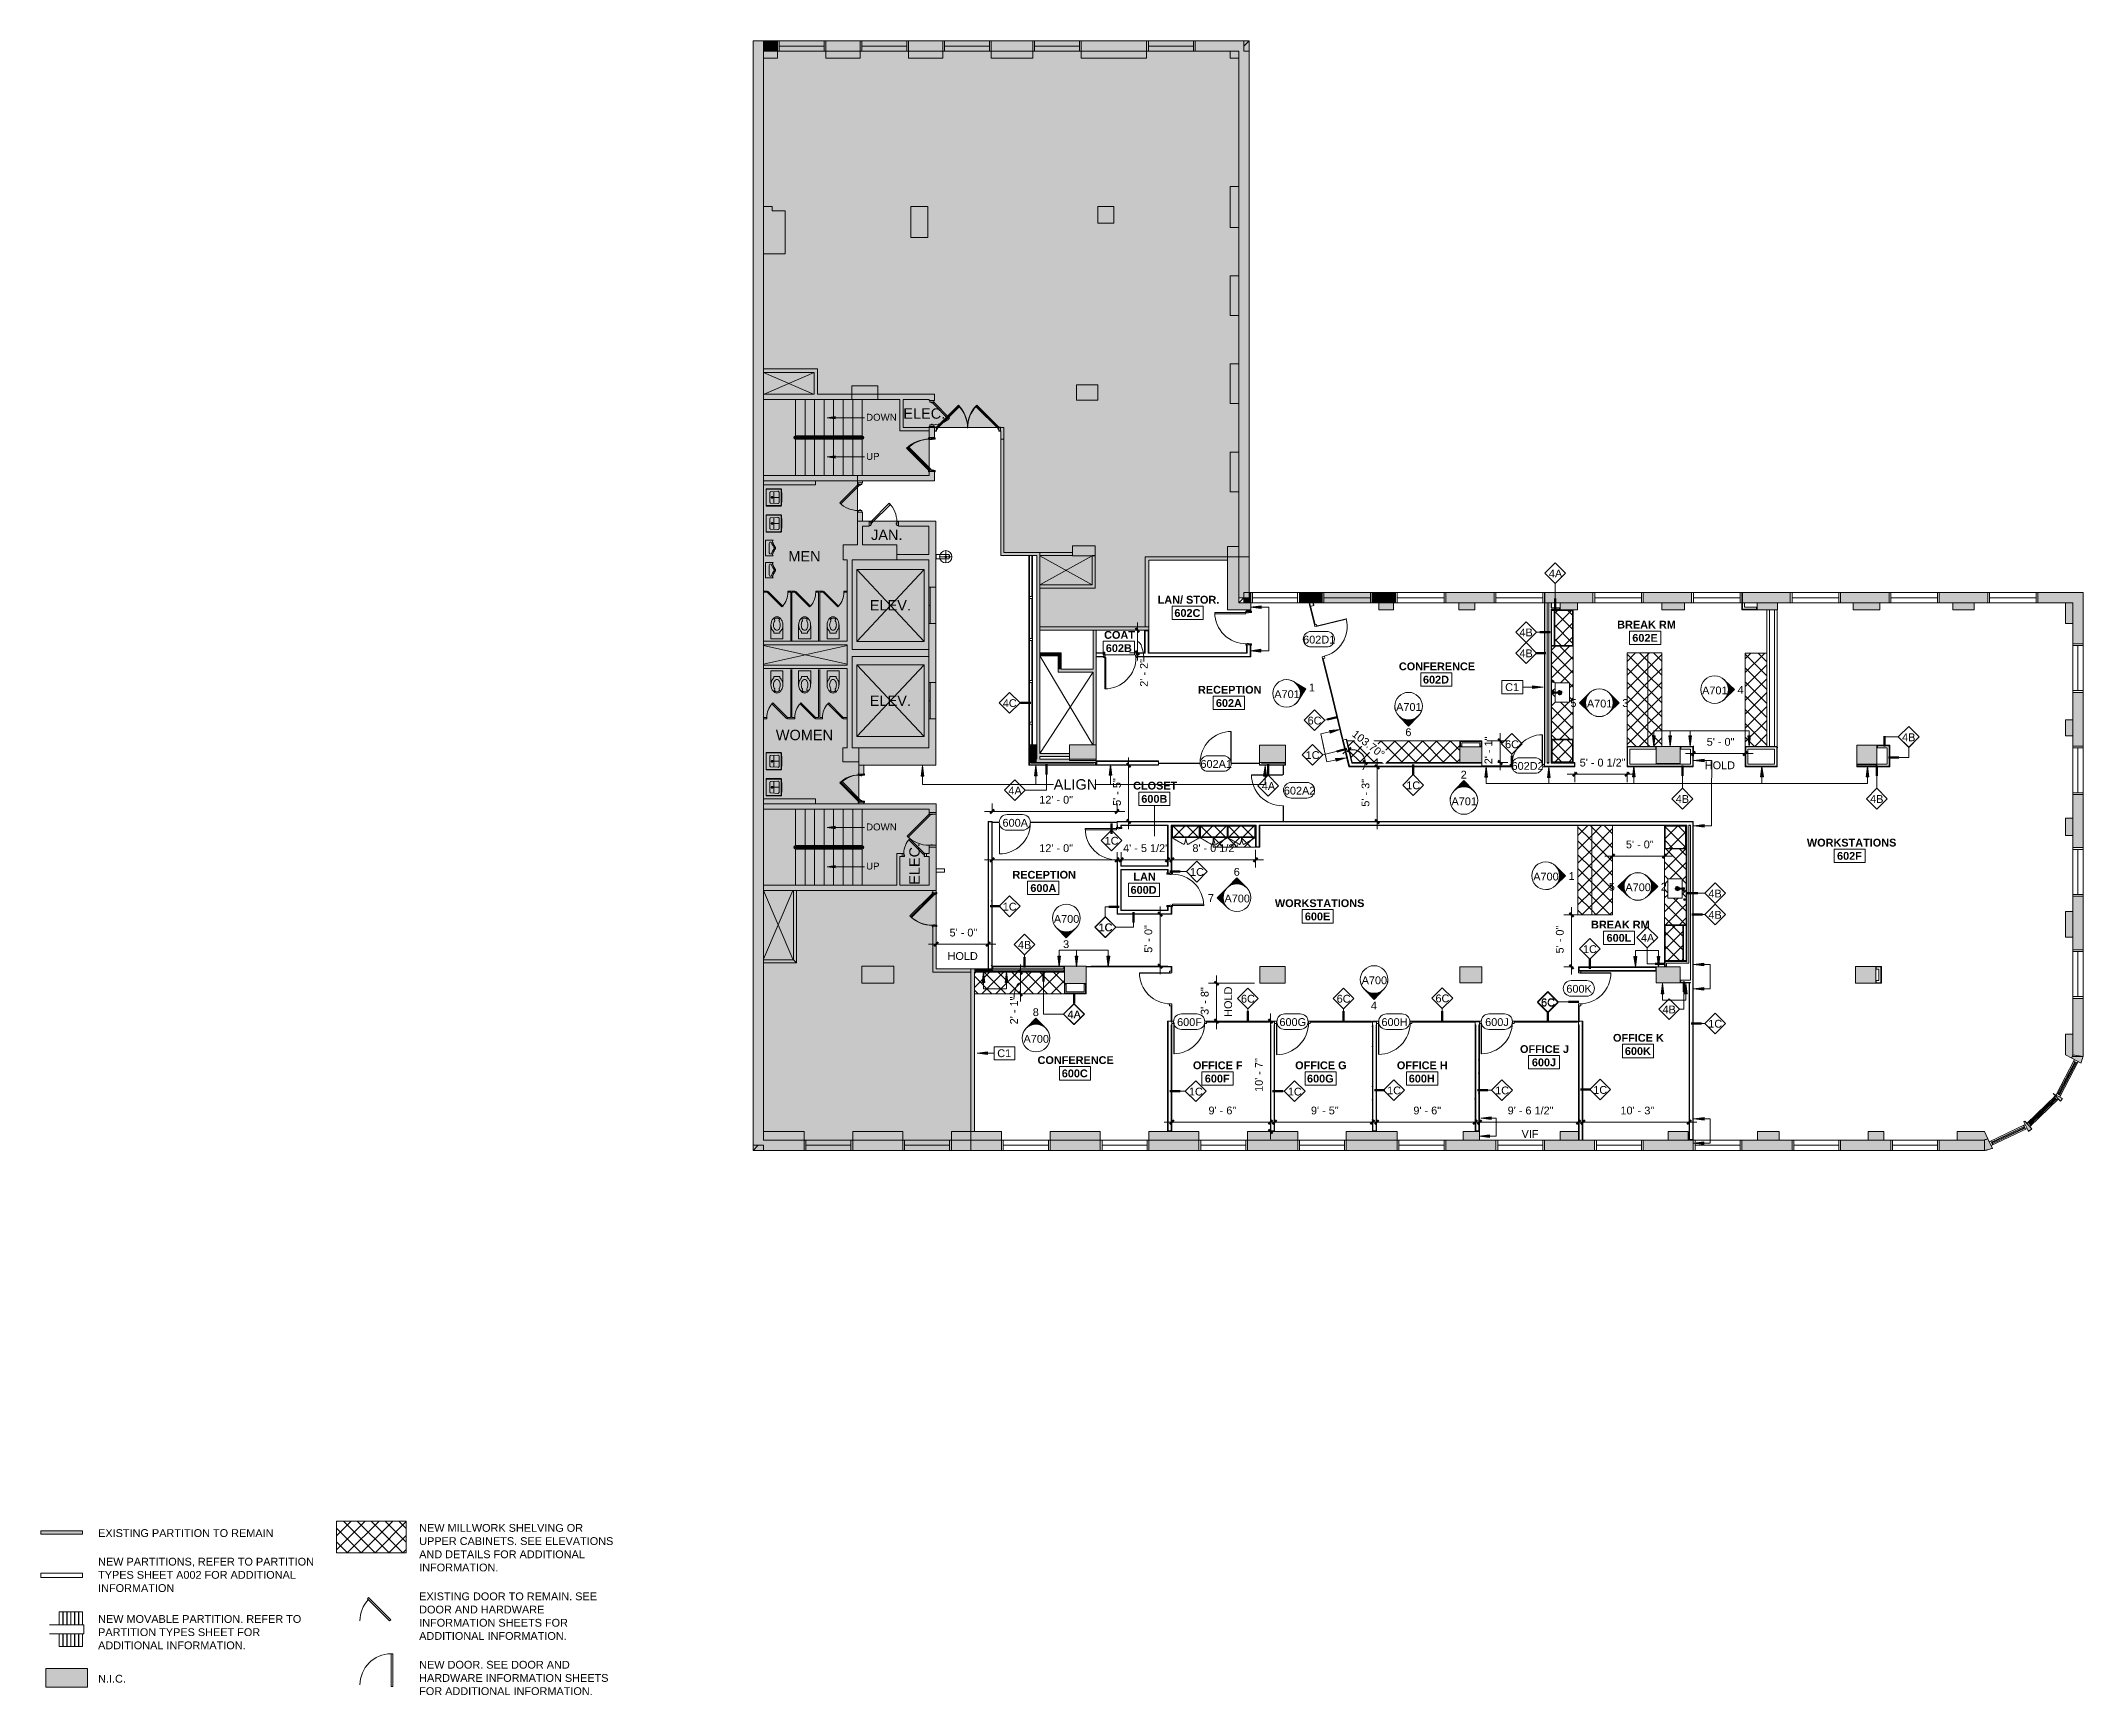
# Model space of a CAD drawing. Header units: inches. Extents: x 920 to 3279, y -557 to 1354.
import ezdxf

# ---------------------------------------------------------------- set-up
doc = ezdxf.new("R2010")
doc.units = ezdxf.units.IN
doc.header["$MEASUREMENT"] = 0
doc.linetypes.add('Dash', pattern=[0.25, 0.125, -0.125])
doc.linetypes.add('Hidden', pattern=[0.28125, 0.1875, -0.09375])
for name, color, linetype, lineweight in [('1600 K ST 6th Floor-Clean-REVISED_dwg', 8, 'Continuous', 9), ('A-Anno-Bldg', 7, 'Continuous', 9), ('A-ANNO-DIMS', 211, 'Continuous', 9), ('A-ANNO-DIMS-96', 211, 'Continuous', 9), ('A-ANNO-KEYN', 231, 'Continuous', 9), ('A-AREA-IDEN', 2, 'Continuous', 9), ('A-COLS', 52, 'Continuous', 13), ('A-Cols-Bldg', 7, 'Continuous', 9), ('A-DETL', 90, 'Continuous', 9), ('A-DETL-GENF', 92, 'Continuous', 9), ('A-DETL-THIN', 151, 'Continuous', 9), ('A-DOOR', 31, 'Continuous', 13), ('A-Door-Exst', 7, 'Continuous', 9), ('A-DOOR-IDEN', 31, 'Continuous', 9), ('A-GLAZ-CURT', 52, 'Continuous', 9), ('A-GLAZ-CWMG', 51, 'Continuous', 9), ('A-Glaz-Exst', 7, 'Continuous', 9), ('A-WALL', 113, 'Continuous', 13), ('A-Wall-Exst', 7, 'Continuous', 9), ('A-WALL-IDEN', 211, 'Continuous', 9), ('A-WALL-PATT', 111, 'Continuous', 13), ('G-ANNO-SYMB', 111, 'Continuous', 9), ('G-ANNO-TEXT', 4, 'Continuous', 9), ('I-WALL', 2, 'Continuous', 13), ('P-SANR-FIXT', 6, 'Continuous', 9), ('Q-CASE', 31, 'Continuous', 9), ('Q-CASE-HDLN', 31, 'Dash', 9), ('XAR$0$AFLEV', 7, 'Continuous', 9), ('XAR$0$AFLST', 7, 'Continuous', 9), ('XAR$0$AWA', 7, 'Continuous', 9), ('XAR$0$PFI', 7, 'Continuous', 9)]:
    doc.layers.add(name, color=color, linetype=linetype, lineweight=lineweight)
doc.styles.add('Arial', font='arial.ttf', dxfattribs={"height": 9})
doc.styles.add('Swis721 Lt BT', font='swissl.ttf', dxfattribs={"height": 12})
doc.styles.add('Swis721 Lt BT_1', font='swissl.ttf', dxfattribs={"height": 8})
doc.styles.add('Swis721 Lt BT_2', font='swissl.ttf', dxfattribs={"height": 9})
doc.styles.add('Swis721 Lt BT_B', font='', dxfattribs={"height": 9})
doc.styles.get('Swis721 Lt BT_B').set_extended_font_data('Swis721 Lt BT', bold=True)
doc.dimstyles.new('OTJ_-_3_32__Linear__1_2__Tolerance', dxfattribs={"dimscale": 12, "dimtxt": 9.497835, "dimasz": 0.375, "dimexe": 0.75, "dimexo": 0.5, "dimgap": 0.5, "dimtad": 1, "dimdec": 1, "dimrnd": 0.5, "dimzin": 3, "dimdsep": 46, "dimlunit": 4, "dimtxsty": 'Swis721 Lt BT_2', "dimblk1": 'OBLIQUE', "dimblk2": 'OBLIQUE', "dimsah": 1, "dimcen": 0.09, "dimdle": 0.75, "dimazin": 0, "dimtfac": 1, "dimtdec": 4, "dimtix": 1, "dimtmove": 0, "dimatfit": 3, "dimfxl": 1, "dimtvp": 1, "dimfrac": 2, "dimtolj": 1, "dimtzin": 0, "dimarcsym": 2})
doc.dimstyles.new('OTJ_-_3_32__Linear__1_2__Tolerance_1', dxfattribs={"dimscale": 12, "dimtxt": 9.497835, "dimasz": 0.375, "dimexe": 0.75, "dimexo": 0.5, "dimgap": 0.5, "dimtad": 1, "dimdec": 1, "dimrnd": 0.5, "dimzin": 3, "dimdsep": 46, "dimlunit": 4, "dimtxsty": 'Swis721 Lt BT_2', "dimblk1": 'OBLIQUE', "dimblk2": 'OBLIQUE', "dimsah": 1, "dimcen": 0.09, "dimdle": 0.75, "dimazin": 0, "dimtfac": 1, "dimtdec": 4, "dimtix": 1, "dimtmove": 1, "dimatfit": 3, "dimfxl": 1, "dimtvp": 1, "dimfrac": 2, "dimtolj": 1, "dimtzin": 0, "dimarcsym": 2})
doc.dimstyles.new('OTJ_-_Angular_-_3_32_', dxfattribs={"dimscale": 12, "dimtxt": 9.497835, "dimasz": 0.375, "dimexe": 0.75, "dimexo": 0.5, "dimgap": 0.5, "dimtad": 1, "dimdec": 1, "dimrnd": 0.5, "dimzin": 3, "dimdsep": 46, "dimlunit": 4, "dimtxsty": 'Swis721 Lt BT_2', "dimblk1": 'OBLIQUE', "dimblk2": 'OBLIQUE', "dimsah": 1, "dimcen": 0.09, "dimdle": 0.75, "dimazin": 0, "dimtfac": 1, "dimtdec": 4, "dimtix": 1, "dimtmove": 0, "dimatfit": 3, "dimfxl": 1, "dimtvp": 1, "dimtfill": 1, "dimfrac": 2, "dimtolj": 1, "dimtzin": 0, "dimarcsym": 2})
pattern_1 = [(45, (0, 0), (-8.01223, 8.01223), []), (135, (0, 0), (-8.01223, -8.01223), [])]
pattern_2 = [(0, (1742.605, 0), (30.72, 7.68), [1.267, -21.773, 1.267, -21.773, -122.88]), (0, (1742.605, 0), (30.72, 7.68), [-46.08, 1.267, -44.813, 1.267, -21.773, -53.76]), (0, (1742.605, 0), (30.72, 7.68), [-115.2, 1.267, -14.093, 1.267, -37.133]), (120, (1754.125, 3.84), (-22.011075, 22.7643), [1.267, -21.773, 1.267, -21.773, -122.88]), (120, (1754.125, 3.84), (-22.011075, 22.7643), [-46.08, 1.267, -44.813, 1.267, -21.773, -53.76]), (120, (1754.125, 3.84), (-22.011075, 22.7643), [-115.2, 1.267, -14.093, 1.267, -37.133]), (240, (1757.965, 19.2), (-8.708925, -30.4443), [1.267, -21.773, 1.267, -21.773, -122.88]), (240, (1757.965, 19.2), (-8.708925, -30.4443), [-46.08, 1.267, -44.813, 1.267, -21.773, -53.76]), (240, (1757.965, 19.2), (-8.708925, -30.4443), [-115.2, 1.267, -14.093, 1.267, -37.133])]
pattern_3 = [(45, (1742.605, 0), (-8.01223, 8.01223), []), (135, (1742.605, 0), (-8.01223, -8.01223), [])]
pattern_4 = [(135, (334.719, -1080.067), (-8.01223, -8.01223), []), (225, (334.719, -1080.067), (8.01223, -8.01223), [])]
pattern_5 = [(315, (-652.504, 919.842), (8.01223, 8.01223), []), (45, (-652.504, 919.842), (-8.01223, 8.01223), [])]
pattern_6 = [(45, (-546.136, -449.587), (-8.01223, 8.01223), []), (135, (-546.136, -449.587), (-8.01223, -8.01223), [])]
pattern_7 = [(45, (-513.893, -449.587), (-8.01223, 8.01223), []), (135, (-513.893, -449.587), (-8.01223, -8.01223), [])]
pattern_8 = [(45, (-481.649, -449.587), (-8.01223, 8.01223), []), (135, (-481.649, -449.587), (-8.01223, -8.01223), [])]

msp = doc.modelspace()

# ---------------------------------------------------------------- texts
at = {"layer": 'A-ANNO-KEYN', "char_height": 9, "width": 19.695, "attachment_point": 1, "style": 'Arial'}
for insert in [(2611.23, 611.66), (2024.59, 188.82)]:
    msp.add_mtext('C1', dxfattribs=dict(at, insert=insert))
at = {"layer": 'A-AREA-IDEN', "char_height": 9, "attachment_point": 1, "style": 'Swis721 Lt BT_B'}
for s, insert, width in [('LAN/ STOR.', (2209.84, 712.63), 83.931), ('602C', (2229.19, 697.32), 36.36), ('COAT', (2148.03, 672.01), 41.208), ('BREAK RM', (2740.62, 683.89), 78.174), ('602E', (2758.08, 668.57), 35.148), ('602B', (2149.99, 656.69), 35.754), ('CONFERENCE', (2488.49, 635.66), 104.838), ('602D', (2516.32, 620.34), 36.663), ('RECEPTION', (2256.41, 608.63), 86.052), ('602A', (2277.12, 593.31), 35.148), ('CLOSET', (2181.51, 497.91), 59.388), ('600B', (2190.98, 482.6), 35.754), ('WORKSTATIONS', (2959.69, 432.08), 119.685), ('602F', (2994.54, 416.76), 34.542), ('RECEPTION', (2042.1, 394.94), 86.052), ('600A', (2062.81, 379.62), 35.148), ('600D', (2178.57, 377.5), 36.663), ('LAN', (2181.86, 392.81), 29.391), ('WORKSTATIONS', (2345.28, 362.14), 119.685), ('600E', (2379.88, 346.83), 35.148), ('BREAK RM', (2710.41, 337.42), 78.174), ('600L', (2728.36, 322.1), 33.936), ('OFFICE J', (2628.37, 193.61), 67.266), ('OFFICE K', (2735.79, 206.63), 69.69), ('600K', (2749.51, 191.32), 35.754), ('CONFERENCE', (2071.16, 180.88), 104.838), ('600C', (2099.12, 165.56), 36.36), ('OFFICE F', (2250.62, 174.88), 68.478), ('OFFICE G', (2368.66, 174.88), 71.205), ('OFFICE H', (2486.17, 174.88), 70.599), ('600J', (2642.09, 178.29), 33.33), ('600F', (2264.34, 159.56), 34.542), ('600G', (2382.38, 159.56), 37.269), ('600H', (2499.89, 159.56), 36.663)]:
    msp.add_mtext(s, dxfattribs=dict(at, insert=insert, width=width))
at = {"layer": 'A-DOOR-IDEN', "char_height": 9, "attachment_point": 1, "style": 'Swis721 Lt BT_2'}
for s, insert, width in [('602D1', (2377.9, 666.55), 43.632), ('602A1', (2259.31, 522.96), 42.117), ('602D2', (2618.61, 520.66), 43.632), ('602A2', (2355.63, 492.12), 42.117), ('600A', (2030.7, 455), 33.936), ('600K', (2681.95, 263.25), 34.542), ('600F', (2232.34, 224.81), 33.33), ('600G', (2350.51, 224.81), 36.057), ('600H', (2468.37, 224.81), 35.451), ('600J', (2588.14, 224.81), 32.118)]:
    msp.add_mtext(s, dxfattribs=dict(at, insert=insert, width=width))
at = {"layer": 'A-WALL-IDEN', "char_height": 9, "attachment_point": 1, "style": 'Swis721 Lt BT_2'}
for s, insert, width in [('4A', (2661.7, 742.93), 17.574), ('4B', (2627.74, 674.86), 18.18), ('4B', (2627.74, 650.69), 18.18), ('4C', (2030.97, 593.2), 18.786), ('6C', (2383.06, 573.06), 18.786), ('6C', (2611.12, 545.69), 18.786), ('4B', (3069.67, 553.83), 18.18), ('4B', (3069.67, 553.73), 18.18), ('1C', (2380.76, 533.2), 18.786), ('4A', (2330.11, 497.48), 17.574), ('1C', (2496.98, 498.22), 18.786), ('4A', (2037.48, 492.22), 17.574), ('4B', (2808.26, 482.46), 18.18), ('4B', (3032.77, 482.46), 18.18), ('1C', (2148.67, 434.23), 18.786), ('1C', (2247.31, 398.2), 18.786), ('1C', (2030.97, 358.16), 18.786), ('4B', (2846, 373.27), 18.18), ('1C', (2141.46, 334.17), 18.786), ('1C', (2141.83, 334.17), 18.786), ('4B', (2846, 348.68), 18.18), ('4B', (2048.47, 314), 18.18), ('1C', (2701.12, 309.05), 18.786), ('4A', (2768.03, 322.14), 17.574), ('6C', (2306.08, 251.77), 18.786), ('6C', (2416.64, 251.77), 18.786), ('6C', (2530.75, 252.16), 18.786), ('6C', (2652.7, 247.78), 18.786), ('6C', (2652.7, 247.17), 18.786), ('4B', (2792.96, 239.36), 18.18), ('4A', (2105.62, 233.63), 17.574), ('4A', (2105.87, 233.63), 17.574), ('1C', (2845.76, 222.87), 18.786), ('1C', (2245.9, 144.52), 18.786), ('1C', (2360.19, 144.52), 18.786), ('1C', (2474.9, 145.86), 18.786), ('1C', (2599.65, 145.86), 18.786), ('1C', (2712.99, 146.44), 18.786)]:
    msp.add_mtext(s, dxfattribs=dict(at, insert=insert, width=width))
at = {"layer": 'G-ANNO-SYMB', "char_height": 9, "attachment_point": 1}
for s, insert, width, style in [('A701', (2344.58, 603.6), 35.754, 'Arial'), ('1', (2384.44, 611.16), 8.181, 'Swis721 Lt BT_2'), ('5', (2686.54, 593.28), 8.181, 'Swis721 Lt BT_2'), ('A701', (2705.67, 592.68), 35.754, 'Arial'), ('3', (2746.54, 593.28), 8.181, 'Swis721 Lt BT_2'), ('A701', (2838.72, 607.87), 35.754, 'Arial'), ('4', (2879.59, 608.47), 8.181, 'Swis721 Lt BT_2'), ('A701', (2485.31, 588.76), 35.754, 'Arial'), ('6', (2495.95, 559.59), 8.181, 'Swis721 Lt BT_2'), ('2', (2559.85, 510.59), 8.181, 'Swis721 Lt BT_2'), ('A701', (2549.21, 479.75), 35.754, 'Arial'), ('6', (2297.69, 398.35), 8.181, 'Swis721 Lt BT_2'), ('A700', (2643.68, 392.88), 35.754, 'Arial'), ('1', (2684.55, 393.48), 8.181, 'Swis721 Lt BT_2'), ('5', (2730.96, 381.1), 8.181, 'Swis721 Lt BT_2'), ('A700', (2750.09, 380.5), 35.754, 'Arial'), ('2', (2790.96, 381.1), 8.181, 'Swis721 Lt BT_2'), ('7', (2267.92, 368.12), 8.181, 'Swis721 Lt BT_2'), ('A700', (2287.05, 367.52), 35.754, 'Arial'), ('A700', (2090, 343.98), 35.754, 'Arial'), ('3', (2100.64, 314.81), 8.181, 'Swis721 Lt BT_2'), ('A700', (2445.48, 273.06), 35.754, 'Arial'), ('8', (2065.6, 236.25), 8.181, 'Swis721 Lt BT_2'), ('4', (2456.12, 243.89), 8.181, 'Swis721 Lt BT_2'), ('A700', (2054.96, 205.42), 35.754, 'Arial')]:
    msp.add_mtext(s, dxfattribs=dict(at, insert=insert, width=width, style=style))
at = {"layer": 'G-ANNO-TEXT', "color": 7, "attachment_point": 1}
for s, insert, char_height, width, style in [('ALIGN', (2089.8, 500.85), 12, 57.267, 'Swis721 Lt BT'), ('EXISTING PARTITION TO REMAIN', (986.09, -365.39), 9, 229.674, 'Swis721 Lt BT_2'), ('UPPER CABINETS. SEE ELEVATIONS ', (1356.92, -374.64), 9, 256.035, 'Swis721 Lt BT_2'), ('NEW MILLWORK SHELVING OR ', (1356.92, -359.39), 9, 223.008, 'Swis721 Lt BT_2'), ('NEW PARTITIONS, REFER TO PARTITION ', (986.09, -398.39), 9, 286.335, 'Swis721 Lt BT_2'), ('AND DETAILS FOR ADDITIONAL ', (1356.92, -389.89), 9, 224.826, 'Swis721 Lt BT_2'), ('TYPES SHEET A002 FOR ADDITIONAL ', (986.09, -413.64), 9, 265.125, 'Swis721 Lt BT_2'), ('INFORMATION.', (1356.92, -405.14), 9, 106.05, 'Swis721 Lt BT_2'), ('INFORMATION', (986.09, -428.89), 9, 101.808, 'Swis721 Lt BT_2'), ('EXISTING DOOR TO REMAIN. SEE ', (1356.92, -438.45), 9, 239.976, 'Swis721 Lt BT_2'), ('NEW MOVABLE PARTITION. REFER TO ', (986.09, -464.58), 9, 272.094, 'Swis721 Lt BT_2'), ('DOOR AND HARDWARE ', (1356.92, -453.7), 9, 171.801, 'Swis721 Lt BT_2'), ('INFORMATION SHEETS FOR ', (1356.92, -468.95), 9, 201.798, 'Swis721 Lt BT_2'), ('ADDITIONAL INFORMATION.', (986.09, -495.08), 9, 197.253, 'Swis721 Lt BT_2'), ('PARTITION TYPES SHEET FOR ', (986.09, -479.83), 9, 215.13, 'Swis721 Lt BT_2'), ('ADDITIONAL INFORMATION.', (1356.92, -484.2), 9, 197.253, 'Swis721 Lt BT_2'), ('NEW DOOR. SEE DOOR AND ', (1356.92, -517.45), 9, 207.555, 'Swis721 Lt BT_2'), ('N.I.C.', (986.09, -533.61), 9, 37.875, 'Swis721 Lt BT_2'), ('HARDWARE INFORMATION SHEETS ', (1356.92, -532.7), 9, 254.52, 'Swis721 Lt BT_2'), ('FOR ADDITIONAL INFORMATION.', (1356.92, -547.95), 9, 232.098, 'Swis721 Lt BT_2')]:
    msp.add_mtext(s, dxfattribs=dict(at, insert=insert, char_height=char_height, width=width, style=style))

# ---------------------------------------------------------------- blocks, each defined once
blk = doc.blocks.new('Family - ___-1369240-CONSTRUCTION PLAN SYMBOLS')
at = {"layer": 'A-WALL'}
for p, q in [((968, -416.2), (920, -416.2)), ((920, -416.2), (920, -421.2)), ((920, -421.2), (968, -421.2)), ((968, -421.2), (968, -416.2))]:
    blk.add_line(p, q, dxfattribs=at)
blk = doc.blocks.new('Walls 1 - Walls 1-7029748-Level XX  CONSTRUCTION')
at = {"layer": 'A-WALL', "lineweight": 9}
h = blk.add_hatch(color=7, dxfattribs=at)
h.paths.add_polyline_path([(12, 372.3), (211.4, 372.3), (211.4, 422.5), (203.4, 422.5), (203.4, 415.2), (200.1, 415.2), (200.1, 411.7), (203.4, 411.7), (203.4, 378.3), (169.5, 378.3), (169.5, 411.7), (172.1, 411.7), (172.1, 415.2), (166, 415.2), (166, 378.3), (12, 378.3)], flags=0)
h.paths.add_polyline_path([(203.4, 462.5), (211.4, 462.5), (211.4, 472.3), (12, 472.3), (12, 466.3), (203.4, 466.3)], flags=0)
h.paths.add_polyline_path([(122, 520.9), (122, 537.1), (114.5, 537.1), (114.5, 642.5), (203, 642.5), (203, 650.5), (114.5, 650.5), (114.5, 754.3), (166, 754.3), (166, 771.5), (126.5, 771.5), (126.5, 793), (134, 793), (134, 799), (126.5, 799), (126.5, 809.2), (120.5, 809.2), (120.5, 771.5), (104, 771.5), (104, 754.3), (108.5, 754.3), (108.5, 660.1), (12, 660.1), (12, 656.2), (108.5, 656.2), (108.5, 632.6), (12, 632.6), (12, 628.6), (108.5, 628.6), (108.5, 537.1), (103.5, 537.1), (103.5, 520.9), (114.5, 520.9)], flags=0)
h.paths.add_polyline_path([(211, 612.5), (211, 680.5), (203, 642.5)], flags=0)
h.paths.add_polyline_path([(286.1, 902.8), (286.1, 903.1), (289.6, 907.1), (285.7, 907.1), (286.1, 903.1), (285.7, 903.1), (285.7, 902.8)], flags=0)
h.paths.add_polyline_path([(169.5, 903.1), (203.4, 903.1), (203.4, 907.1), (173.5, 907.1), (173.5, 939.5), (203.4, 939.5), (203.4, 938.2), (209.4, 938.2), (209.4, 945.5), (144, 945.5), (144, 939.5), (169.5, 939.5)], flags=0)
h.paths.add_polyline_path([(209.4, 907.1), (209.4, 908.2), (203.4, 908.2), (203.4, 907.1)], flags=0)
h.paths.add_polyline_path([(114, 939.5), (114, 945.5), (74.5, 945.5), (74.5, 974.7), (12, 974.7), (12, 970.7), (70.5, 970.7), (70.5, 945.5), (12, 945.5), (12, 939.5), (53.7, 939.5)], flags=0)
at = {"layer": 'A-WALL', "color": 8, "lineweight": 20}
for p, q in [((74.5, 974.7), (12, 974.7)), ((12, 974.7), (12, 970.7)), ((12, 970.7), (70.5, 970.7)), ((70.5, 970.7), (70.5, 945.5)), ((74.5, 945.5), (74.5, 974.7)), ((70.5, 945.5), (12, 945.5)), ((12, 945.5), (12, 939.5)), ((114, 945.5), (74.5, 945.5)), ((114, 939.5), (114, 945.5)), ((209.4, 945.5), (144, 945.5)), ((144, 945.5), (144, 939.5)), ((209.4, 938.2), (209.4, 945.5)), ((12, 939.5), (114, 939.5)), ((144, 939.5), (169.5, 939.5)), ((169.5, 939.5), (169.5, 903.1)), ((173.5, 907.1), (173.5, 939.5)), ((173.5, 939.5), (203.4, 939.5)), ((203.4, 939.5), (203.4, 938.2)), ((203.4, 938.2), (209.4, 938.2)), ((169.5, 903.1), (203.4, 903.1)), ((203.4, 907.1), (173.5, 907.1)), ((209.4, 908.2), (203.4, 908.2)), ((203.4, 908.2), (203.4, 907.1)), ((203.4, 903.1), (203.4, 895.6)), ((209.4, 907.1), (209.4, 908.2)), ((209.7, 907.1), (209.4, 907.1)), ((209.4, 895.6), (209.4, 903.1)), ((209.4, 903.1), (209.7, 903.1)), ((209.7, 903.1), (209.7, 907.1)), ((289.6, 907.1), (285.7, 907.1)), ((285.7, 907.1), (285.7, 902.8)), ((285.7, 902.8), (286.1, 902.8)), ((286.1, 902.8), (286.1, 893.4)), ((289.6, 893.4), (289.6, 907.1)), ((203.4, 895.6), (209.4, 895.6)), ((286.1, 893.4), (289.6, 893.4)), ((126.5, 809.2), (120.5, 809.2)), ((120.5, 809.2), (120.5, 771.5)), ((126.5, 799), (126.5, 809.2)), ((134, 799), (126.5, 799)), ((126.5, 771.5), (126.5, 793)), ((126.5, 793), (134, 793)), ((134, 793), (134, 799)), ((120.5, 771.5), (104, 771.5)), ((104, 771.5), (104, 754.3)), ((166, 771.5), (126.5, 771.5)), ((166, 754.3), (166, 771.5)), ((104, 754.3), (108.5, 754.3)), ((108.5, 754.3), (108.5, 660.1)), ((114.5, 650.5), (114.5, 754.3)), ((114.5, 754.3), (166, 754.3)), ((211, 680.5), (203, 680.5)), ((203, 680.5), (203, 650.5)), ((211, 612.5), (211, 680.5)), ((108.5, 660.1), (12, 660.1)), ((12, 660.1), (12, 656.2)), ((12, 656.2), (108.5, 656.2)), ((108.5, 656.2), (108.5, 632.6)), ((203, 650.5), (114.5, 650.5)), ((114.5, 537.1), (114.5, 642.5)), ((114.5, 642.5), (203, 642.5)), ((203, 642.5), (203, 612.5)), ((108.5, 632.6), (12, 632.6)), ((12, 632.6), (12, 628.6)), ((12, 628.6), (108.5, 628.6)), ((108.5, 628.6), (108.5, 537.1)), ((203, 612.5), (211, 612.5)), ((108.5, 537.1), (103.5, 537.1)), ((103.5, 537.1), (103.5, 520.9)), ((103.5, 520.9), (122, 520.9)), ((122, 537.1), (114.5, 537.1)), ((122, 520.9), (122, 537.1)), ((211.4, 472.3), (12, 472.3)), ((12, 472.3), (12, 466.3)), ((211.4, 462.5), (211.4, 472.3)), ((12, 466.3), (203.4, 466.3)), ((203.4, 466.3), (203.4, 462.5)), ((203.4, 462.5), (211.4, 462.5)), ((172.1, 415.2), (166, 415.2)), ((166, 415.2), (166, 378.3)), ((169.5, 378.3), (169.5, 411.7)), ((169.5, 411.7), (172.1, 411.7)), ((172.1, 411.7), (172.1, 415.2)), ((203.4, 415.2), (200.1, 415.2)), ((200.1, 415.2), (200.1, 411.7)), ((200.1, 411.7), (203.4, 411.7)), ((211.4, 422.5), (203.4, 422.5)), ((203.4, 422.5), (203.4, 415.2)), ((203.4, 411.7), (203.4, 395.5)), ((211.4, 395.8), (211.4, 422.5)), ((166, 378.3), (12, 378.3)), ((12, 378.3), (12, 372.3)), ((203.4, 378.3), (169.5, 378.3)), ((203.4, 395.5), (203.4, 378.3)), ((211.4, 372.3), (211.4, 395.8)), ((12, 372.3), (211.4, 372.3))]:
    blk.add_line(p, q, dxfattribs=at)
blk = doc.blocks.new('Door - Single - Solid Door 2_ 6_-7558710-Level XX  CONSTRUCTION')
at = {"layer": 'A-DOOR'}
h = blk.add_hatch(color=250, dxfattribs=at)
h.paths.add_polyline_path([(-12.6, -2.9), (-12.6, -3.7), (-11.1, -3.7), (-11.1, 0.8), (-10.6, 0.8), (-10.6, 2.3), (-11.1, 2.3), (-11.1, 3.8), (-12.6, 3.8), (-12.6, 3.1), (-12.3, 3.1), (-12.3, -2.9)], flags=0)
h.paths.add_polyline_path([(18.6, 2.3), (18.6, 0.8), (19.1, 0.8), (19.1, -3.7), (20.6, -3.7), (20.6, -2.9), (20.2, -2.9), (20.2, 3.1), (20.6, 3.1), (20.6, 3.8), (19.1, 3.8), (19.1, 2.3)], flags=0)
at = {"layer": 'A-DOOR', "color": 8, "lineweight": 20}
for p, q in [((-11, 3.8), (10.2, 25.1)), ((11.2, 24.1), (-10, 2.9)), ((10.2, 25.1), (11.2, 24.1)), ((-12.6, 3.8), (-12.6, 3.1)), ((-11.1, 3.8), (-12.6, 3.8)), ((-11.1, 2.3), (-11.1, 3.8)), ((-10.6, 2.3), (-11.1, 2.3)), ((-11.1, -3.7), (-11.1, 0.8)), ((-11.1, 0.8), (-10.6, 0.8)), ((-10, 2.9), (-11, 3.8)), ((-10.6, 0.8), (-10.6, 2.3)), ((19.1, 2.3), (18.6, 2.3)), ((18.6, 2.3), (18.6, 0.8)), ((18.6, 0.8), (19.1, 0.8)), ((20.6, 3.8), (19.1, 3.8)), ((19.1, 3.8), (19.1, 2.3)), ((19.1, 0.8), (19.1, -3.7)), ((20.6, 3.1), (20.6, 3.8)), ((-12.6, -2.9), (-12.6, -3.7)), ((-12.6, -3.7), (-11.1, -3.7)), ((19.1, -3.7), (20.6, -3.7)), ((20.6, -3.7), (20.6, -2.9))]:
    blk.add_line(p, q, dxfattribs=at)
at = {"layer": 'A-DOOR', "lineweight": 9}
blk.add_arc((-11, 3.8), 30, 359.5, 45, dxfattribs=at)
blk = doc.blocks.new('Door - Single - Solid Door-7036739-Level XX  CONSTRUCTION')
at = {"layer": 'A-DOOR'}
h = blk.add_hatch(color=250, dxfattribs=at)
h.paths.add_polyline_path([(-15.6, -3.7), (-14.1, -3.7), (-14.1, 0.8), (-13.6, 0.8), (-13.6, 2.3), (-14.1, 2.3), (-14.1, 3.8), (-15.6, 3.8), (-15.6, 3.1), (-15.3, 3.1), (-15.3, -2.9), (-15.6, -2.9)], flags=0)
h.paths.add_polyline_path([(21.6, 2.3), (21.6, 0.8), (22.1, 0.8), (22.1, -3.7), (23.6, -3.7), (23.6, -2.9), (23.2, -2.9), (23.2, 3.1), (23.6, 3.1), (23.6, 3.8), (22.1, 3.8), (22.1, 2.3)], flags=0)
at = {"layer": 'A-DOOR', "color": 8, "lineweight": 20}
for p, q in [((-14, 3.8), (11.4, 29.3)), ((12.4, 28.3), (-13, 2.9)), ((11.4, 29.3), (12.4, 28.3)), ((-15.6, 3.8), (-15.6, 3.1)), ((-14.1, 3.8), (-15.6, 3.8)), ((-14.1, 2.3), (-14.1, 3.8)), ((-13.6, 2.3), (-14.1, 2.3)), ((-14.1, -3.7), (-14.1, 0.8)), ((-14.1, 0.8), (-13.6, 0.8)), ((-13, 2.9), (-14, 3.8)), ((-13.6, 0.8), (-13.6, 2.3)), ((22.1, 2.3), (21.6, 2.3)), ((21.6, 2.3), (21.6, 0.8)), ((21.6, 0.8), (22.1, 0.8)), ((23.6, 3.8), (22.1, 3.8)), ((22.1, 3.8), (22.1, 2.3)), ((22.1, 0.8), (22.1, -3.7)), ((23.6, 3.1), (23.6, 3.8)), ((-15.6, -2.9), (-15.6, -3.7)), ((-15.6, -3.7), (-14.1, -3.7)), ((22.1, -3.7), (23.6, -3.7)), ((23.6, -3.7), (23.6, -2.9))]:
    blk.add_line(p, q, dxfattribs=at)
at = {"layer": 'A-DOOR', "lineweight": 9}
blk.add_arc((-14, 3.8), 36, 359.5, 45, dxfattribs=at)
blk = doc.blocks.new('Door - Glass Double - Full Rail - Long Pull-7433895-Level XX  CONSTRUCTION')
at = {"layer": 'A-DOOR', "color": 8, "lineweight": 20}
for p, q in [((-36, 1.3), (-10.5, 26.7)), ((-9.8, 26), (-35.3, 0.6)), ((-10.5, 26.7), (-9.8, 26)), ((10.5, 26.7), (9.8, 26)), ((9.8, 26), (35.3, 0.6)), ((36, 1.3), (10.5, 26.7)), ((-35.3, 0.6), (-36, 1.3)), ((35.3, 0.6), (36, 1.3))]:
    blk.add_line(p, q, dxfattribs=at)
at = {"layer": 'A-DOOR', "lineweight": 9}
for centre, start, end in [((-36, 1.3), 359.5, 45), ((36, 1.3), 135, 180.5)]:
    blk.add_arc(centre, 36, start, end, dxfattribs=at)
blk = doc.blocks.new('ELEVATOR DOORS - ELEVATOR DOORS-7053103-Level XX  CONSTRUCTION')
at = {"layer": 'A-DOOR'}
for p, q in [((204.4, 722.5), (203, 722.5)), ((203, 722.5), (203, 701.5)), ((204.4, 701.5), (204.4, 722.5)), ((204.4, 701.5), (203, 701.5)), ((203, 701.5), (203, 680.5)), ((203, 701.5), (204.4, 701.5)), ((204.4, 680.5), (204.4, 701.5)), ((203, 680.5), (204.4, 680.5)), ((204.4, 612.5), (203, 612.5)), ((203, 612.5), (203, 591.5)), ((204.4, 591.5), (203, 591.5)), ((203, 591.5), (203, 570.5)), ((203, 591.5), (204.4, 591.5)), ((204.4, 591.5), (204.4, 612.5)), ((204.4, 570.5), (204.4, 591.5)), ((203, 570.5), (204.4, 570.5))]:
    blk.add_line(p, q, dxfattribs=at)
blk = doc.blocks.new('System Panel - Glazed-7510324-Level XX  CONSTRUCTION')
at = {"layer": 'A-GLAZ-CURT', "lineweight": 13}
for p, q in [((19, 0.125), (-19, 0.125)), ((-19, 0.125), (-19, -0.375)), ((19, -0.375), (19, 0.125)), ((-19, -0.375), (19, -0.375))]:
    blk.add_line(p, q, dxfattribs=at)
blk = doc.blocks.new('System Panel - Glazed-7517048-Level XX  CONSTRUCTION')
at = {"layer": 'A-GLAZ-CURT', "lineweight": 13}
for p, q in [((10.5, 0.4), (-10.5, 0.4)), ((-10.5, 0.4), (-10.5, -0.1)), ((10.5, -0.1), (10.5, 0.4)), ((-10.5, -0.1), (10.5, -0.1))]:
    blk.add_line(p, q, dxfattribs=at)
blk = doc.blocks.new('System Panel - Glazed-7455546-Level XX  CONSTRUCTION')
at = {"layer": 'A-GLAZ-CURT', "lineweight": 13}
for p, q in [((15.90625, 0.375), (-15.90625, 0.375)), ((-15.90625, 0.375), (-15.90625, -0.125)), ((15.90625, -0.125), (15.90625, 0.375)), ((-15.90625, -0.125), (15.90625, -0.125))]:
    blk.add_line(p, q, dxfattribs=at)
blk = doc.blocks.new('CW-Single Glass Door - Patch Only - Short Pull-7431654-Level XX  CONSTRUCTION')
at = {"layer": 'A-DOOR'}
for p, q in [((-17.875, 37), (-17.5, 37)), ((-17.875, 1.25), (-17.875, 37)), ((-17.5, 37), (-17.5, 1.25)), ((-17.5, 1.25), (-17.875, 1.25))]:
    blk.add_line(p, q, dxfattribs=at)
at = {"layer": 'A-DOOR', "lineweight": 9}
blk.add_arc((-17.875, 1.25), 35.75, 359.5, 90, dxfattribs=at)
blk = doc.blocks.new('C-Counter Top - ADJ HEIGHT-7594232-Level XX  CONSTRUCTION')
at = {"layer": 'Q-CASE'}
h = blk.add_hatch(dxfattribs=at)
h.set_pattern_fill('FP_3', color=256, style=0, pattern_type=2)
h.set_pattern_definition([(45, (-578.772, -447.225), (-8.01223, 8.01223), []), (135, (-578.772, -447.225), (-8.01223, -8.01223), [])])
h.paths.add_polyline_path([(-47.3, -25), (1.6, -25), (1.6, -13.9), (-47.3, -13.9), (-47.3, -23.1)], flags=0)
for p, q in [((-47.3, -13.9), (-47.3, -25)), ((-47.3, -25), (1.6, -25))]:
    blk.add_line(p, q, dxfattribs=at)
blk = doc.blocks.new('CW-Single Glass Door - Patch Only - Short Pull-7592225-Level XX  CONSTRUCTION')
at = {"layer": 'A-DOOR'}
for p, q in [((-17.5, -1.25), (-17.875, -1.25)), ((-17.875, -1.25), (-17.875, -37)), ((-17.5, -37), (-17.5, -1.25)), ((-17.875, -37), (-17.5, -37))]:
    blk.add_line(p, q, dxfattribs=at)
at = {"layer": 'A-DOOR', "lineweight": 9}
blk.add_arc((-17.875, -1.25), 35.75, 270, 0.5, dxfattribs=at)
blk = doc.blocks.new('existing columns - existing columns-7228682-Level XX  CONSTRUCTION')
at = {"layer": 'A-COLS', "lineweight": 9}
h = blk.add_hatch(color=7, dxfattribs=at)
h.paths.add_polyline_path([(384.5, 264.8), (384.5, 284.8), (359.5, 284.8), (359.5, 264.8)], flags=0)
h.paths.add_polyline_path([(1273.3, 265.1), (1296.6, 265.1), (1296.6, 284.6), (1273.3, 284.6)], flags=0)
h.paths.add_polyline_path([(614.7, 265.1), (614.7, 284.6), (585.2, 284.6), (585.2, 265.1)], flags=0)
h.paths.add_polyline_path([(162.6, 265.3), (162.6, 284.8), (125.4, 284.8), (125.4, 265.3)], flags=0)
h.paths.add_polyline_path([(816.3, 265.6), (841.6, 265.6), (841.6, 284.1), (816.3, 284.1)], flags=0)
h.paths.add_polyline_path([(1043.1, 265.6), (1070.8, 265.6), (1070.8, 284.1), (1043.1, 284.1), (1043.1, 267.1)], flags=0)
h.paths.add_polyline_path([(1297.9, 517.6), (1297.9, 540.1), (1274.7, 540.1), (1274.7, 517.6)], flags=0)
h.paths.add_polyline_path([(1049.5, 518.9), (1070.8, 518.9), (1070.8, 538.7), (1043.1, 538.7), (1043.1, 518.9)], flags=0)
h.paths.add_polyline_path([(816.3, 520.1), (841.6, 520.1), (841.6, 538.2), (816.3, 538.2)], flags=0)
h.paths.add_polyline_path([(615, 520.1), (615, 540), (585, 540), (585, 520.1)], flags=0)
h.paths.add_polyline_path([(365.4, 522.4), (396.2, 522.4), (396.2, 540.6), (365.4, 540.6)], flags=0)
h.paths.add_polyline_path([(369, 759), (395, 759), (395, 770.5), (369, 770.5)], flags=0)
at = {"layer": 'A-COLS', "color": 8, "lineweight": 20}
for p, q in [((395, 770.5), (369, 770.5)), ((369, 770.5), (369, 759)), ((369, 759), (395, 759)), ((395, 759), (395, 770.5)), ((396.2, 540.6), (365.4, 540.6)), ((365.4, 540.6), (365.4, 522.4)), ((365.4, 522.4), (396.2, 522.4)), ((396.2, 522.4), (396.2, 540.6)), ((615, 540), (585, 540)), ((585, 540), (585, 520.1)), ((585, 520.1), (615, 520.1)), ((615, 520.1), (615, 540)), ((841.6, 538.2), (816.3, 538.2)), ((816.3, 538.2), (816.3, 520.1)), ((816.3, 520.1), (841.6, 520.1)), ((841.6, 520.1), (841.6, 538.2)), ((1070.8, 538.7), (1043.1, 538.7)), ((1043.1, 538.7), (1043.1, 518.9)), ((1070.8, 518.9), (1070.8, 538.7)), ((1297.9, 540.1), (1274.7, 540.1)), ((1274.7, 540.1), (1274.7, 517.6)), ((1297.9, 517.6), (1297.9, 540.1)), ((1043.1, 518.9), (1070.8, 518.9)), ((1274.7, 517.6), (1297.9, 517.6)), ((162.6, 284.8), (125.4, 284.8)), ((125.4, 284.8), (125.4, 265.3)), ((162.6, 265.3), (162.6, 284.8)), ((384.5, 284.8), (359.5, 284.8)), ((359.5, 284.8), (359.5, 264.8)), ((384.5, 264.8), (384.5, 284.8)), ((614.7, 284.6), (585.2, 284.6)), ((585.2, 284.6), (585.2, 265.1)), ((614.7, 265.1), (614.7, 284.6)), ((841.6, 284.1), (816.3, 284.1)), ((816.3, 284.1), (816.3, 265.6)), ((841.6, 265.6), (841.6, 284.1)), ((1070.8, 284.1), (1043.1, 284.1)), ((1043.1, 284.1), (1043.1, 265.6)), ((1070.8, 265.6), (1070.8, 284.1)), ((1296.6, 284.6), (1273.3, 284.6)), ((1273.3, 284.6), (1273.3, 265.1)), ((1296.6, 265.1), (1296.6, 284.6)), ((125.4, 265.3), (162.6, 265.3)), ((359.5, 264.8), (384.5, 264.8)), ((585.2, 265.1), (614.7, 265.1)), ((816.3, 265.6), (841.6, 265.6)), ((1043.1, 265.6), (1070.8, 265.6)), ((1273.3, 265.1), (1296.6, 265.1))]:
    blk.add_line(p, q, dxfattribs=at)
blk = doc.blocks.new('perimeter columns - perimeter columns-7228800-Level XX  CONSTRUCTION')
at = {"layer": 'A-COLS', "lineweight": 9}
h = blk.add_hatch(color=7, dxfattribs=at)
h.paths.add_polyline_path([(12, 84), (59, 84), (59, 94), (12, 94)], flags=0)
h.paths.add_polyline_path([(573.1, 84), (629, 84), (629, 94), (571, 94), (571, 84)], flags=0)
h.paths.add_polyline_path([(744, 84), (744, 94), (685, 94), (685, 84)], flags=0)
h.paths.add_polyline_path([(173, 84), (173, 94), (115, 94), (115, 84)], flags=0)
h.paths.add_polyline_path([(1390.5, 84), (1421.5, 84), (1426.2, 85.3), (1422.1, 94), (1390.5, 94)], flags=0)
h.paths.add_polyline_path([(229, 84), (287, 84), (287, 94), (229, 94)], flags=0)
h.paths.add_polyline_path([(954, 84), (954, 94), (932, 94), (932, 84), (953.3, 84)], flags=0)
h.paths.add_polyline_path([(457, 84), (515, 84), (515, 94), (457, 94)], flags=0)
h.paths.add_polyline_path([(343, 84), (401, 84), (401, 94), (343, 94)], flags=0)
h.paths.add_polyline_path([(1080, 84), (1080, 94), (1057, 94), (1057, 84)], flags=0)
h.paths.add_polyline_path([(1160, 84), (1185, 84), (1185, 94), (1160, 94)], flags=0)
h.paths.add_polyline_path([(1288, 84), (1306, 84), (1306, 94), (1288, 94)], flags=0)
h.paths.add_polyline_path([(839, 84), (839, 94), (820, 94), (820, 84), (838.3, 84)], flags=0)
h.paths.add_polyline_path([(1523, 178.6), (1524.2, 182.3), (1524.2, 206.5), (1515.9, 206.5), (1515.9, 182.3), (1519.4, 180.5)], flags=0)
h.paths.add_polyline_path([(1524.2, 318.2), (1524.2, 348.2), (1515.9, 348.2), (1515.9, 318.2)], flags=0)
h.paths.add_polyline_path([(1524.2, 436), (1524.2, 456), (1515.9, 456), (1515.9, 436)], flags=0)
h.paths.add_polyline_path([(1524.2, 551), (1524.2, 569.5), (1515.9, 569.5), (1515.9, 551)], flags=0)
h.paths.add_polyline_path([(1515.9, 680.5), (1524.2, 680.5), (1524.2, 704.5), (1515.9, 704.5)], flags=0)
h.paths.add_polyline_path([(722.8, 696.5), (739.8, 696.5), (739.8, 704.5), (722.8, 704.5)], flags=0)
h.paths.add_polyline_path([(946.4, 696.5), (952.2, 696.5), (952.2, 704.5), (932.2, 704.5), (932.2, 696.5)], flags=0)
h.paths.add_polyline_path([(833.7, 696.5), (833.7, 704.5), (815.2, 704.5), (815.2, 696.5)], flags=0)
h.paths.add_polyline_path([(574.9, 696.5), (574.9, 704.5), (560.9, 704.5), (560.9, 769.7), (547.9, 769.7), (547.9, 696.5), (573.1, 696.5)], flags=0)
h.paths.add_polyline_path([(1270.5, 696.5), (1301.5, 696.5), (1301.5, 704.5), (1270.5, 704.5)], flags=0)
h.paths.add_polyline_path([(1385.5, 696.5), (1410.5, 696.5), (1410.5, 704.5), (1385.5, 704.5)], flags=0)
h.paths.add_polyline_path([(1179.8, 696.5), (1183, 696.5), (1183, 704.5), (1159.7, 704.5), (1159.7, 696.5), (1174.1, 696.5)], flags=0)
h.paths.add_polyline_path([(1049.7, 696.5), (1075.7, 696.5), (1075.7, 704.5), (1049.7, 704.5)], flags=0)
at = {"layer": 'A-COLS', "color": 8, "lineweight": 20}
for p, q in [((560.9, 769.7), (547.9, 769.7)), ((547.9, 769.7), (547.9, 696.5)), ((560.9, 704.5), (560.9, 769.7)), ((547.9, 696.5), (574.9, 696.5)), ((574.9, 704.5), (560.9, 704.5)), ((574.9, 696.5), (574.9, 704.5)), ((739.8, 704.5), (722.8, 704.5)), ((722.8, 704.5), (722.8, 696.5)), ((722.8, 696.5), (739.8, 696.5)), ((739.8, 696.5), (739.8, 704.5)), ((833.7, 704.5), (815.2, 704.5)), ((815.2, 704.5), (815.2, 696.5)), ((815.2, 696.5), (833.7, 696.5)), ((833.7, 696.5), (833.7, 704.5)), ((952.2, 704.5), (932.2, 704.5)), ((932.2, 704.5), (932.2, 696.5)), ((932.2, 696.5), (946.4, 696.5)), ((947.2, 696.5), (952.2, 696.5)), ((952.2, 696.5), (952.2, 704.5)), ((1075.7, 704.5), (1049.7, 704.5)), ((1049.7, 704.5), (1049.7, 696.5)), ((1049.7, 696.5), (1075.7, 696.5)), ((1075.7, 696.5), (1075.7, 704.5)), ((1183, 704.5), (1159.7, 704.5)), ((1159.7, 704.5), (1159.7, 696.5)), ((1159.7, 696.5), (1183, 696.5)), ((1183, 696.5), (1183, 704.5)), ((1301.5, 704.5), (1270.5, 704.5)), ((1270.5, 704.5), (1270.5, 696.5)), ((1270.5, 696.5), (1301.5, 696.5)), ((1301.5, 696.5), (1301.5, 704.5)), ((1410.5, 704.5), (1385.5, 704.5)), ((1385.5, 704.5), (1385.5, 696.5)), ((1385.5, 696.5), (1410.5, 696.5)), ((1410.5, 696.5), (1410.5, 704.5)), ((1515.9, 704.5), (1515.9, 680.5)), ((1524.2, 704.5), (1515.9, 704.5)), ((1524.2, 680.5), (1524.2, 704.5)), ((1515.9, 680.5), (1524.2, 680.5)), ((1524.2, 569.5), (1515.9, 569.5)), ((1515.9, 569.5), (1515.9, 551)), ((1524.2, 551), (1524.2, 569.5)), ((1515.9, 551), (1524.2, 551)), ((1524.2, 456), (1515.9, 456)), ((1515.9, 456), (1515.9, 436)), ((1524.2, 436), (1524.2, 456)), ((1515.9, 436), (1524.2, 436)), ((1524.2, 348.2), (1515.9, 348.2)), ((1515.9, 348.2), (1515.9, 318.2)), ((1524.2, 318.2), (1524.2, 348.2)), ((1515.9, 318.2), (1524.2, 318.2)), ((1524.2, 206.5), (1515.9, 206.5)), ((1515.9, 206.5), (1515.9, 182.3)), ((1524.2, 182.3), (1524.2, 206.5)), ((1515.9, 182.3), (1523, 178.6)), ((12, 94), (12, 84)), ((59, 94), (12, 94)), ((12, 84), (59, 84)), ((59, 84), (59, 94)), ((115, 94), (115, 84)), ((173, 94), (115, 94)), ((115, 84), (173, 84)), ((173, 84), (173, 94)), ((229, 94), (229, 84)), ((287, 94), (229, 94)), ((229, 84), (287, 84)), ((287, 84), (287, 94)), ((343, 94), (343, 84)), ((401, 94), (343, 94)), ((343, 84), (401, 84)), ((401, 84), (401, 94)), ((457, 94), (457, 84)), ((515, 94), (457, 94)), ((457, 84), (515, 84)), ((515, 84), (515, 94)), ((571, 94), (571, 84)), ((629, 94), (571, 94)), ((571, 84), (629, 84)), ((629, 84), (629, 94)), ((685, 94), (685, 84)), ((744, 94), (685, 94)), ((685, 84), (744, 84)), ((744, 84), (744, 94)), ((820, 94), (820, 84)), ((839, 94), (820, 94)), ((820, 84), (839, 84)), ((839, 84), (839, 94)), ((932, 94), (932, 84)), ((954, 94), (932, 94)), ((932, 84), (954, 84)), ((954, 84), (954, 94)), ((1057, 94), (1057, 84)), ((1080, 94), (1057, 94)), ((1057, 84), (1080, 84)), ((1080, 84), (1080, 94)), ((1160, 94), (1160, 84)), ((1185, 94), (1160, 94)), ((1160, 84), (1185, 84)), ((1185, 84), (1185, 94)), ((1288, 94), (1288, 84)), ((1306, 94), (1288, 94)), ((1288, 84), (1306, 84)), ((1306, 84), (1306, 94)), ((1422.1, 94), (1390.5, 94)), ((1390.5, 94), (1390.5, 84)), ((1390.5, 84), (1421.5, 84)), ((1426.2, 85.3), (1422.1, 94))]:
    blk.add_line(p, q, dxfattribs=at)
for start, end in [(341.5443, 343.0933), (284.4307, 286.3662)]:
    blk.add_arc((1385.3, 224.6), 145.1, start, end, dxfattribs=at)
blk = doc.blocks.new('Door - Single - Solid Door-7228993-Level XX  CONSTRUCTION')
at = {"layer": 'A-DOOR'}
h = blk.add_hatch(color=250, dxfattribs=at)
h.paths.add_polyline_path([(23.6, 1.9), (23.6, 2.7), (22.1, 2.7), (22.1, 0.2), (21.6, 0.2), (21.6, -1.3), (22.1, -1.3), (22.1, -2.8), (23.6, -2.8), (23.6, -2.1), (23.2, -2.1), (23.2, 1.9)], flags=0)
h.paths.add_polyline_path([(-13.6, 0.2), (-14.1, 0.2), (-14.1, 2.7), (-15.6, 2.7), (-15.6, 1.9), (-15.3, 1.9), (-15.3, -2.1), (-15.6, -2.1), (-15.6, -2.8), (-14.1, -2.8), (-14.1, -1.3), (-13.6, -1.3)], flags=0)
at = {"layer": 'A-DOOR', "color": 8, "lineweight": 20}
for p, q in [((-15.6, 2.7), (-14.1, 2.7)), ((-15.6, 1.9), (-15.6, 2.7)), ((-14.1, 2.7), (-14.1, 0.2)), ((-14.1, 0.2), (-13.6, 0.2)), ((-13.6, 0.2), (-13.6, -1.3)), ((21.6, 0.2), (22.1, 0.2)), ((21.6, -1.3), (21.6, 0.2)), ((22.1, 2.7), (23.6, 2.7)), ((22.1, 0.2), (22.1, 2.7)), ((23.6, 2.7), (23.6, 1.9)), ((-15.6, -2.8), (-15.6, -2.1)), ((-14.1, -2.8), (-15.6, -2.8)), ((-14.1, -1.3), (-14.1, -2.8)), ((-13.6, -1.3), (-14.1, -1.3)), ((-13, -1.9), (-14, -2.8)), ((-14, -2.8), (11.4, -28.3)), ((12.4, -27.3), (-13, -1.9)), ((22.1, -1.3), (21.6, -1.3)), ((22.1, -2.8), (22.1, -1.3)), ((23.6, -2.8), (22.1, -2.8)), ((23.6, -2.1), (23.6, -2.8)), ((11.4, -28.3), (12.4, -27.3))]:
    blk.add_line(p, q, dxfattribs=at)
at = {"layer": 'A-DOOR', "lineweight": 9}
blk.add_arc((-14, -2.8), 36, 315, 0.5, dxfattribs=at)
blk = doc.blocks.new('System Panel - Glazed-7455454-Level XX  CONSTRUCTION')
at = {"layer": 'A-GLAZ-CURT', "lineweight": 13}
for p, q in [((16.375, 0.125), (-16.375, 0.125)), ((-16.375, 0.125), (-16.375, -0.375)), ((16.375, -0.375), (16.375, 0.125)), ((-16.375, -0.375), (16.375, -0.375))]:
    blk.add_line(p, q, dxfattribs=at)
blk = doc.blocks.new('CW-Single Glass Door - Patch Only - Short Pull-7455455-Level XX  CONSTRUCTION')
at = {"layer": 'A-DOOR'}
for p, q in [((-17.5, -1.25), (-17.875, -1.25)), ((-17.875, -1.25), (-17.875, -37)), ((-17.5, -37), (-17.5, -1.25)), ((-17.875, -37), (-17.5, -37))]:
    blk.add_line(p, q, dxfattribs=at)
at = {"layer": 'A-DOOR', "lineweight": 9}
blk.add_arc((-17.875, -1.25), 35.75, 270, 0.5, dxfattribs=at)
blk = doc.blocks.new('System Panel - Glazed-7455447-Level XX  CONSTRUCTION')
at = {"layer": 'A-GLAZ-CURT', "lineweight": 13}
for p, q in [((24, 0.125), (-24, 0.125)), ((-24, 0.125), (-24, -0.375)), ((24, -0.375), (24, 0.125)), ((-24, -0.375), (24, -0.375))]:
    blk.add_line(p, q, dxfattribs=at)
blk = doc.blocks.new('Rectangular Mullion - 2_ x 2 9_16_ rectangular-7357365-Level XX  CONSTRUCTION')
at = {"layer": 'A-GLAZ-CWMG', "lineweight": 20}
for p, q in [((0, 2.125), (-2, 2.125)), ((-2, 2.125), (-2, -0.4375)), ((0, -0.4375), (0, 2.125)), ((-2, -0.4375), (0, -0.4375))]:
    blk.add_line(p, q, dxfattribs=at)
blk = doc.blocks.new('System Panel - Glazed-7592253-Level XX  CONSTRUCTION')
at = {"layer": 'A-GLAZ-CURT', "lineweight": 13}
for p, q in [((18.5, 0.1), (-18.5, 0.1)), ((-18.5, 0.1), (-18.5, -0.4)), ((18.5, -0.4), (18.5, 0.1)), ((-18.5, -0.4), (18.5, -0.4))]:
    blk.add_line(p, q, dxfattribs=at)
blk = doc.blocks.new('Rectangular Mullion - 1 1_8_ x 7_8_ rectangular-7592249-Level XX  CONSTRUCTION')
at = {"layer": 'A-GLAZ-CWMG'}
for p, q in [((560.6, 221.2), (523.6, 221.2)), ((560.6, 220.3), (523.6, 220.3))]:
    blk.add_line(p, q, dxfattribs=at)
blk = doc.blocks.new('System Panel - Glazed-7592320-Level XX  CONSTRUCTION')
at = {"layer": 'A-GLAZ-CURT', "lineweight": 13}
for p, q in [((17.9, 0.1), (-17.9, 0.1)), ((-17.9, 0.1), (-17.9, -0.4)), ((17.9, -0.4), (17.9, 0.1)), ((-17.9, -0.4), (17.9, -0.4))]:
    blk.add_line(p, q, dxfattribs=at)
blk = doc.blocks.new('Rectangular Mullion - 1 1_8_ x 7_8_ rectangular-7592317-Level XX  CONSTRUCTION')
at = {"layer": 'A-GLAZ-CWMG'}
for p, q in [((679.3, 221.2), (643.5, 221.2)), ((679.3, 220.3), (643.5, 220.3))]:
    blk.add_line(p, q, dxfattribs=at)
blk = doc.blocks.new('System Panel - Glazed-7590579-Level XX  CONSTRUCTION')
at = {"layer": 'A-GLAZ-CURT', "lineweight": 13}
for p, q in [((8.5, 0.375), (-8.5, 0.375)), ((-8.5, 0.375), (-8.5, -0.125)), ((8.5, -0.125), (8.5, 0.375)), ((-8.5, -0.125), (8.5, -0.125))]:
    blk.add_line(p, q, dxfattribs=at)
blk = doc.blocks.new('Rectangular Mullion - 2_ x 2 9_16_ rectangular-7291188-Level XX  CONSTRUCTION')
at = {"layer": 'A-GLAZ-CWMG', "lineweight": 20}
for p, q in [((0, 0.4375), (-2, 0.4375)), ((-2, 0.4375), (-2, -2.125)), ((0, -2.125), (0, 0.4375)), ((-2, -2.125), (0, -2.125))]:
    blk.add_line(p, q, dxfattribs=at)
blk = doc.blocks.new('Rectangular Mullion - 1 1_8_ x 7_8_ rectangular-7590581-Level XX  CONSTRUCTION')
at = {"layer": 'A-GLAZ-CWMG'}
for p, q in [((953.3, 222.2), (953.3, 239.2)), ((954.2, 222.2), (954.2, 239.2)), ((953.6, 222.2), (953.3, 222.2)), ((954.2, 222.2), (954.1, 222.2))]:
    blk.add_line(p, q, dxfattribs=at)
blk = doc.blocks.new('CW-Single Glass Door - Patch Only - Short Pull-7672493-Level XX  CONSTRUCTION')
at = {"layer": 'A-DOOR'}
for p, q in [((-17.9, -1.3), (-18.2, -1.3)), ((-18.2, -1.3), (-18.2, -37.7)), ((-17.9, -37.7), (-17.9, -1.3)), ((-18.2, -37.7), (-17.9, -37.7))]:
    blk.add_line(p, q, dxfattribs=at)
at = {"layer": 'A-DOOR', "lineweight": 9}
blk.add_arc((-18.2, -1.3), 36.5, 270, 0.5, dxfattribs=at)
blk = doc.blocks.new('System Panel - Glazed-7592348-Level XX  CONSTRUCTION')
at = {"layer": 'A-GLAZ-CURT', "lineweight": 13}
for p, q in [((18, 0.1), (-18, 0.1)), ((-18, 0.1), (-18, -0.4)), ((18, -0.4), (18, 0.1)), ((-18, -0.4), (18, -0.4))]:
    blk.add_line(p, q, dxfattribs=at)
blk = doc.blocks.new('Rectangular Mullion - 1 1_8_ x 7_8_ rectangular-7592345-Level XX  CONSTRUCTION')
at = {"layer": 'A-GLAZ-CWMG'}
for p, q in [((797, 221.2), (760.9, 221.2)), ((797, 220.3), (760.9, 220.3))]:
    blk.add_line(p, q, dxfattribs=at)
blk = doc.blocks.new('CW-Single Glass Door - Patch Only - Short Pull-7672534-Level XX  CONSTRUCTION')
at = {"layer": 'A-DOOR'}
for p, q in [((-18.1, -1.3), (-18.4, -1.3)), ((-18.4, -1.3), (-18.4, -38.1)), ((-18.1, -38.1), (-18.1, -1.3)), ((-18.4, -38.1), (-18.1, -38.1))]:
    blk.add_line(p, q, dxfattribs=at)
at = {"layer": 'A-DOOR', "lineweight": 9}
blk.add_arc((-18.4, -1.3), 36.9, 270, 0.5, dxfattribs=at)
blk = doc.blocks.new('CW Cupbd1 - Fridge 80_h x 24_d - 2 Doors - COUNTER DEPTH-7509609-Level XX  CONSTRUCTION')
at = {"layer": 'Q-CASE'}
h = blk.add_hatch(dxfattribs=at)
h.set_pattern_fill('FP_4', color=256, style=0, pattern_type=2)
h.set_pattern_definition(pattern_4)
h.paths.add_polyline_path([(43.2, -6.1), (43.2, -5.3), (2.7, -5.3), (2.7, -6.1), (40.3, -6.1)], flags=0)
h = blk.add_hatch(dxfattribs=at)
h.set_pattern_fill('FP_4', color=256, style=0, pattern_type=2)
h.set_pattern_definition(pattern_4)
h.paths.add_polyline_path([(43.2, -6.1), (2.7, -6.1), (2.7, -26.6), (43.2, -26.6)], flags=0)
h = blk.add_hatch(dxfattribs=at)
h.set_pattern_fill('FP_4', color=256, style=0, pattern_type=2)
h.set_pattern_definition(pattern_4)
h.paths.add_polyline_path([(23, -27.3), (23, -26.6), (2, -26.6), (2, -27.3)], flags=0)
h = blk.add_hatch(dxfattribs=at)
h.set_pattern_fill('FP_4', color=256, style=0, pattern_type=2)
h.set_pattern_definition(pattern_4)
h.paths.add_polyline_path([(44, -26.6), (23, -26.6), (23, -27.3), (44, -27.3)], flags=0)
at = {"layer": 'Q-CASE', "lineweight": 20}
for p, q in [((2.7, -2.4), (2, -2.4)), ((2, -2.4), (2, -26.6)), ((2.7, -5.3), (2.7, -2.4)), ((44, -2.4), (43.2, -2.4)), ((43.2, -2.4), (43.2, -5.3)), ((44, -26.6), (44, -2.4))]:
    blk.add_line(p, q, dxfattribs=at)
at = {"layer": 'Q-CASE'}
for p, q in [((43.2, -5.3), (2.7, -5.3)), ((2.7, -5.3), (2.7, -6.1)), ((2.7, -6.1), (2.7, -26.6)), ((2.7, -6.1), (43.2, -6.1)), ((43.2, -6.1), (43.2, -5.3)), ((43.2, -26.6), (43.2, -6.1)), ((2, -26.6), (23, -26.6)), ((2, -26.6), (2, -27.3)), ((23, -27.3), (2, -27.3)), ((23, -27.3), (23, -26.6)), ((23, -26.6), (44, -26.6)), ((23, -26.6), (23, -27.3)), ((44, -27.3), (23, -27.3)), ((44, -27.3), (44, -26.6))]:
    blk.add_line(p, q, dxfattribs=at)
blk = doc.blocks.new('CW Cupbd1 - Fridge 80_h x 24_d - 2 Doors - COUNTER DEPTH-V1-Level XX  CONSTRUCTION')
at = {"layer": 'Q-CASE'}
h = blk.add_hatch(dxfattribs=at)
h.set_pattern_fill('FP_5', color=256, style=0, pattern_type=2)
h.set_pattern_definition(pattern_5)
h.paths.add_polyline_path([(2.7, -6.1), (43.2, -6.1), (43.2, -5.3), (2.7, -5.3)], flags=0)
h = blk.add_hatch(dxfattribs=at)
h.set_pattern_fill('FP_5', color=256, style=0, pattern_type=2)
h.set_pattern_definition(pattern_5)
h.paths.add_polyline_path([(2.7, -6.1), (2.7, -26.6), (43.2, -26.6), (43.2, -6.1), (7.2, -6.1)], flags=0)
h = blk.add_hatch(dxfattribs=at)
h.set_pattern_fill('FP_5', color=256, style=0, pattern_type=2)
h.set_pattern_definition(pattern_5)
h.paths.add_polyline_path([(2, -27.3), (23, -27.3), (23, -26.6), (2, -26.6)], flags=0)
h = blk.add_hatch(dxfattribs=at)
h.set_pattern_fill('FP_5', color=256, style=0, pattern_type=2)
h.set_pattern_definition(pattern_5)
h.paths.add_polyline_path([(23, -27.3), (44, -27.3), (44, -26.6), (23, -26.6)], flags=0)
at = {"layer": 'Q-CASE', "lineweight": 20}
for p, q in [((2.7, -2.4), (2, -2.4)), ((2, -2.4), (2, -26.6)), ((2.7, -5.3), (2.7, -2.4)), ((44, -2.4), (43.2, -2.4)), ((43.2, -2.4), (43.2, -5.3)), ((44, -26.6), (44, -2.4))]:
    blk.add_line(p, q, dxfattribs=at)
at = {"layer": 'Q-CASE'}
for p, q in [((43.2, -5.3), (2.7, -5.3)), ((2.7, -5.3), (2.7, -6.1)), ((2.7, -6.1), (2.7, -26.6)), ((2.7, -6.1), (43.2, -6.1)), ((43.2, -6.1), (43.2, -5.3)), ((43.2, -26.6), (43.2, -6.1)), ((2, -26.6), (23, -26.6)), ((2, -26.6), (2, -27.3)), ((23, -27.3), (2, -27.3)), ((23, -27.3), (23, -26.6)), ((23, -26.6), (44, -26.6)), ((23, -26.6), (23, -27.3)), ((44, -27.3), (23, -27.3)), ((44, -27.3), (44, -26.6))]:
    blk.add_line(p, q, dxfattribs=at)
blk = doc.blocks.new('System Panel - Glazed-7591738-Level XX  CONSTRUCTION')
at = {"layer": 'A-GLAZ-CURT', "lineweight": 13}
for p, q in [((10.8, 0.1), (-10.8, 0.1)), ((-10.8, 0.1), (-10.8, -0.4)), ((10.8, -0.4), (10.8, 0.1)), ((-10.8, -0.4), (10.8, -0.4))]:
    blk.add_line(p, q, dxfattribs=at)
blk = doc.blocks.new('System Panel - Glazed-7592376-Level XX  CONSTRUCTION')
at = {"layer": 'A-GLAZ-CURT', "lineweight": 13}
for p, q in [((18.34375, 0.125), (-18.34375, 0.125)), ((-18.34375, 0.125), (-18.34375, -0.375)), ((18.34375, -0.375), (18.34375, 0.125)), ((-18.34375, -0.375), (18.34375, -0.375))]:
    blk.add_line(p, q, dxfattribs=at)
blk = doc.blocks.new('Rectangular Mullion - 1 1_8_ x 7_8_ rectangular-7592373-Level XX  CONSTRUCTION')
at = {"layer": 'A-GLAZ-CWMG'}
for p, q in [((915.6, 221.2), (879, 221.2)), ((915.6, 220.3), (879, 220.3))]:
    blk.add_line(p, q, dxfattribs=at)
blk = doc.blocks.new('Rectangular Mullion - 1 1_8_ x 7_8_ rectangular-7592375-Level XX  CONSTRUCTION')
at = {"layer": 'A-GLAZ-CWMG'}
for p, q in [((952.3, 221.2), (915.6, 221.2)), ((952.3, 220.3), (915.6, 220.3)), ((952.3, 221.2), (952.3, 220.9)), ((952.3, 220.4), (952.3, 220.3))]:
    blk.add_line(p, q, dxfattribs=at)
blk = doc.blocks.new('Rectangular Mullion - 1 1_8_ x 7_8_ rectangular-7592347-Level XX  CONSTRUCTION')
at = {"layer": 'A-GLAZ-CWMG'}
for p, q in [((833.1, 221.2), (797, 221.2)), ((833.1, 220.3), (797, 220.3)), ((833.1, 221.2), (833.1, 220.9)), ((833.1, 220.4), (833.1, 220.3))]:
    blk.add_line(p, q, dxfattribs=at)
blk = doc.blocks.new('System Panel - Glazed-7672555-Level XX  CONSTRUCTION')
at = {"layer": 'A-GLAZ-CURT', "lineweight": 13}
for p, q in [((17.5, 0.1), (-17.5, 0.1)), ((-17.5, 0.1), (-17.5, -0.4)), ((17.5, -0.4), (17.5, 0.1)), ((-17.5, -0.4), (17.5, -0.4))]:
    blk.add_line(p, q, dxfattribs=at)
blk = doc.blocks.new('Rectangular Mullion - 1 1_8_ x 7_8_ rectangular-7672554-Level XX  CONSTRUCTION')
at = {"layer": 'A-GLAZ-CWMG'}
for p, q in [((714.3, 221.2), (679.3, 221.2)), ((714.3, 220.3), (679.3, 220.3)), ((714.3, 221.2), (714.3, 220.9)), ((714.3, 220.4), (714.3, 220.3))]:
    blk.add_line(p, q, dxfattribs=at)
blk = doc.blocks.new('System Panel - Glazed-7672550-Level XX  CONSTRUCTION')
at = {"layer": 'A-GLAZ-CURT', "lineweight": 13}
for p, q in [((17.9, 0.1), (-17.9, 0.1)), ((-17.9, 0.1), (-17.9, -0.4)), ((17.9, -0.4), (17.9, 0.1)), ((-17.9, -0.4), (17.9, -0.4))]:
    blk.add_line(p, q, dxfattribs=at)
blk = doc.blocks.new('Rectangular Mullion - 1 1_8_ x 7_8_ rectangular-7672549-Level XX  CONSTRUCTION')
at = {"layer": 'A-GLAZ-CWMG'}
for p, q in [((596.5, 221.2), (560.6, 221.2)), ((596.5, 220.3), (560.6, 220.3)), ((596.5, 221.2), (596.5, 220.9)), ((596.5, 220.4), (596.5, 220.3))]:
    blk.add_line(p, q, dxfattribs=at)
blk = doc.blocks.new('System Panel - Glazed-7669273-Level XX  CONSTRUCTION')
at = {"layer": 'A-GLAZ-CURT', "lineweight": 13}
for p, q in [((4, 0.375), (-4, 0.375)), ((-4, 0.375), (-4, -0.125)), ((4, -0.125), (4, 0.375)), ((-4, -0.125), (4, -0.125))]:
    blk.add_line(p, q, dxfattribs=at)
blk = doc.blocks.new('CW-Single Glass Door - Patch Only - Short Pull-7669274-Level XX  CONSTRUCTION')
at = {"layer": 'A-DOOR'}
for p, q in [((-17.5, -0.75), (-17.875, -0.75)), ((-17.875, -0.75), (-17.875, -36.5)), ((-17.5, -36.5), (-17.5, -0.75)), ((-17.875, -36.5), (-17.5, -36.5))]:
    blk.add_line(p, q, dxfattribs=at)
at = {"layer": 'A-DOOR', "lineweight": 9}
blk.add_arc((-17.875, -0.75), 35.75, 270, 0.5, dxfattribs=at)
blk = doc.blocks.new('System Panel - Glazed-7669277-Level XX  CONSTRUCTION')
at = {"layer": 'A-GLAZ-CURT', "lineweight": 13}
for p, q in [((50.1, 0.4), (-50.1, 0.4)), ((-50.1, 0.4), (-50.1, -0.1)), ((50.1, -0.1), (50.1, 0.4)), ((-50.1, -0.1), (50.1, -0.1))]:
    blk.add_line(p, q, dxfattribs=at)
blk = doc.blocks.new('SUITE 602 BAR - SUITE 602 BAR-7287347-Level XX  CONSTRUCTION')
at = {"layer": 'Q-CASE'}
h = blk.add_hatch(dxfattribs=at)
h.set_pattern_fill('FP_1', color=256, style=0, pattern_type=2)
h.set_pattern_definition(pattern_1)
h.paths.add_polyline_path([(1033.5, 538.7), (1033.5, 646.7), (1009.5, 646.7), (1009.5, 538.7), (1010.1, 538.7)], flags=0)
h = blk.add_hatch(dxfattribs=at)
h.set_pattern_fill('FP_1', color=256, style=0, pattern_type=2)
h.set_pattern_definition(pattern_1)
h.paths.add_polyline_path([(1034.5, 538.7), (1049.5, 538.7), (1049.5, 646.7), (1033.5, 646.7), (1033.5, 538.7)], flags=0)
for p, q in [((1033.5, 646.7), (1009.5, 646.7)), ((1009.5, 646.7), (1009.5, 538.7)), ((1049.5, 646.7), (1033.5, 646.7)), ((1033.5, 646.7), (1033.5, 538.7)), ((1049.5, 538.7), (1049.5, 646.7))]:
    blk.add_line(p, q, dxfattribs=at)
blk = doc.blocks.new('SUITE 602 BAR1 - SUITE 602 BAR-7288213-Level XX  CONSTRUCTION')
at = {"layer": 'Q-CASE'}
h = blk.add_hatch(dxfattribs=at)
h.set_pattern_fill('FP_1', color=256, style=0, pattern_type=2)
h.set_pattern_definition(pattern_1)
h.paths.add_polyline_path([(968.6, 344.2), (968.6, 447.2), (952.6, 447.2), (952.6, 344.2), (967.6, 344.2)], flags=0)
h = blk.add_hatch(dxfattribs=at)
h.set_pattern_fill('FP_1', color=256, style=0, pattern_type=2)
h.set_pattern_definition(pattern_1)
h.paths.add_polyline_path([(968.6, 344.2), (992.6, 344.2), (992.6, 447.2), (968.6, 447.2), (968.6, 424.1)], flags=0)
for p, q in [((952.6, 447.2), (952.6, 344.2)), ((968.6, 344.2), (968.6, 447.2)), ((992.6, 344.2), (992.6, 447.2)), ((952.6, 344.2), (968.6, 344.2)), ((968.6, 344.2), (992.6, 344.2))]:
    blk.add_line(p, q, dxfattribs=at)
blk = doc.blocks.new('System Panel - Glazed-7517087-Level XX  CONSTRUCTION')
at = {"layer": 'A-GLAZ-CURT', "lineweight": 13}
for p, q in [((24, 0.4), (-24, 0.4)), ((-24, 0.4), (-24, -0.1)), ((24, -0.1), (24, 0.4)), ((-24, -0.1), (24, -0.1))]:
    blk.add_line(p, q, dxfattribs=at)
blk = doc.blocks.new('Rectangular Mullion - 1 1_8_ x 7_8_ rectangular-7453538-Level XX  CONSTRUCTION')
at = {"layer": 'A-GLAZ-CWMG', "lineweight": 20}
for p, q in [((0, 0.4375), (-1, 0.4375)), ((-1, 0.4375), (-1, -0.4375)), ((0, -0.4375), (0, 0.4375)), ((-1, -0.4375), (0, -0.4375))]:
    blk.add_line(p, q, dxfattribs=at)
blk = doc.blocks.new('Rectangular Mullion - 1 1_8_ x 7_8_ rectangular-7517084-Level XX  CONSTRUCTION')
at = {"layer": 'A-GLAZ-CWMG'}
for p, q in [((669.1, 593.6), (657.8, 640.2)), ((670, 593.8), (658.6, 640.4))]:
    blk.add_line(p, q, dxfattribs=at)
blk = doc.blocks.new('Rectangular Mullion - 1 1_8_ x 7_8_ rectangular-7517085-Level XX  CONSTRUCTION')
at = {"layer": 'A-GLAZ-CWMG'}
for p, q in [((680.5, 547), (669.1, 593.6)), ((681.3, 547.2), (670, 593.8)), ((680.8, 547.1), (680.5, 547)), ((681.3, 547.2), (681.3, 547.2))]:
    blk.add_line(p, q, dxfattribs=at)
blk = doc.blocks.new('Sink-Top_Under_Mount-Kitchen-KOHLER-Vault-K-3894 _2_ - Under-Mount_ NA-Stainless Steel-7303153-Level XX  CONSTRUCTION')
at = {"layer": 'P-SANR-FIXT'}
for centre in [(-1.3, 0), (-1.2, 0.3), (-1.2, 0.6), (-1, 0.8), (-0.9, 0.3), (-1, 0), (-0.8, 1), (-0.8, 0.6), (-0.6, 1.2), (-0.6, 0.8), (-0.6, 0), (-0.5, 0.3), (0.5, 0.3), (0.6, 1.2), (0.6, 0.8), (0.6, 0), (0.8, 1), (0.8, 0.6), (0.9, 0.3), (1, 0.8), (1, 0), (1.2, 0.6), (1.2, 0.3), (1.3, 0), (-1.2, -0.3), (-1.2, -0.6), (-1, -0.8), (-0.9, -0.3), (-0.8, -0.6), (-0.8, -1), (-0.6, -0.8), (-0.6, -1.2), (-0.5, -0.3), (0.5, -0.3), (0.6, -0.8), (0.6, -1.2), (0.8, -0.6), (0.8, -1), (0.9, -0.3), (1, -0.8), (1.2, -0.6), (1.2, -0.3)]:
    blk.add_circle(centre, 0.0946, dxfattribs=at)
for radius, start, end in [(2.45, 101.5682, 252.0188), (2.15, 103.1041, 249.4805), (2.12, 103.314, 249.3298), (1.5, 108.3684, 249.6965), (2.45, 360, 78.3934), (2.12, 360, 76.72), (2.15, 360, 76.9136), (1.5, 360, 71.5564), (1.5, 289.9108, 360), (2.12, 289.9228, 360), (2.15, 289.7808, 360), (2.45, 287.5521, 360)]:
    blk.add_arc((0, 0), radius, start, end, dxfattribs=at)
blk = doc.blocks.new('Sink-Top_Under_Mount-Kitchen-KOHLER-Vault-K-3894 _2_ - Under-Mount_ NA-Stainless Steel-V2-Level XX  CONSTRUCTION')
at = {"layer": 'P-SANR-FIXT'}
for centre in [(-1.3, 0), (-1.2, 0.3), (-1.2, 0.6), (-1, 0.8), (-0.9, 0.3), (-1, 0), (-0.8, 1), (-0.8, 0.6), (-0.6, 1.2), (-0.6, 0.8), (-0.6, 0), (-0.5, 0.3), (0.5, 0.3), (0.6, 1.2), (0.6, 0.8), (0.6, 0), (0.8, 1), (0.8, 0.6), (0.9, 0.3), (1, 0.8), (1, 0), (1.2, 0.6), (1.2, 0.3), (1.3, 0), (-1.2, -0.3), (-1.2, -0.6), (-1, -0.8), (-0.9, -0.3), (-0.8, -0.6), (-0.8, -1), (-0.5, -0.3), (0.5, -0.3), (0.8, -0.6), (0.8, -1), (0.9, -0.3), (1, -0.8), (1.2, -0.6), (1.2, -0.3)]:
    blk.add_circle(centre, 0.0946, dxfattribs=at)
for centre, radius, start, end in [((0, 0), 2.45, 101.5682, 360), ((0, 0), 2.15, 103.1041, 267.499), ((0, 0), 2.12, 103.314, 265.3165), ((0, 0), 1.5, 108.3684, 239.2529), ((0, 0), 2.45, 360, 78.3934), ((0, 0), 2.12, 360, 76.72), ((0, 0), 2.15, 360, 76.9136), ((0, 0), 1.5, 360, 71.5564), ((-0.6, -0.8), 0.0946, 79.6013, 180), ((-0.6, -0.8), 0.0946, 180, 242.419), ((0, 0), 2.15, 277.8961, 360), ((0, 0), 2.12, 280.1262, 360), ((0.6, -0.8), 0.0946, 360, 112.0799), ((0.6, -0.8), 0.0946, 290.3186, 360), ((0, 0), 1.5, 300.2988, 360)]:
    blk.add_arc(centre, radius, start, end, dxfattribs=at)
blk = doc.blocks.new('Faucet-Kitchen-KOHLER-Simplice-K-596 _1_ - CP-Polished Chrome-7305370-Level XX  CONSTRUCTION')
at = {"layer": 'P-SANR-FIXT'}
for p, q in [((-0.5, -0.9), (-0.5, 0)), ((1.7, 0.7), (0.8, 0.7)), ((1.7, 0.6), (1.7, -0.6)), ((1.8, 0.6), (1.7, 0.6)), ((1.7, 0.6), (1.7, 0.6)), ((1.8, 0.6), (1.8, -0.6)), ((2.8, 0.6), (1.8, 0.6)), ((1.8, 0.6), (1.8, 0.6)), ((2.7, 0.4), (2.3, 0.4)), ((3, 0.2), (2.7, 0.2)), ((2.7, 0.1), (2.7, -0.1)), ((2.8, 0.2), (2.8, 0.5)), ((3, 0.2), (2.9, 0.2)), ((3, -0.2), (3, 0.2)), ((-0.5, -8.3), (-0.7, -8.9)), ((-0.5, -0.9), (-0.5, -8.3)), ((0.5, -0.9), (0.5, 0)), ((0.5, -8.3), (0.5, -0.9)), ((0.7, -8.9), (0.5, -8.3)), ((1.7, -0.6), (1.7, -0.6)), ((1.7, -0.6), (1.8, -0.6)), ((1.8, -0.6), (1.8, -0.6)), ((2.7, -0.4), (2.3, -0.4)), ((2.8, -0.2), (3, -0.2)), ((2.8, -0.5), (2.8, -0.2)), ((2.9, -0.2), (3, -0.2))]:
    blk.add_line(p, q, dxfattribs=at)
for centre, radius, start, end in [((0, 0), 1.04, 42.1959, 180), ((0, 0), 0.723, 360, 180), ((0, 0), 0.472, 360, 176.882), ((0.6, -3.7), 4.4, 88.0554, 95.0922), ((1.7, 0.6), 0.0286, 0, 87), ((1.8, 0.6), 0.0344, 90, 180), ((2.7, 0.8), 0.608, 226.3561, 270), ((1.5, 0), 0.922, 336.8502, 23.1498), ((2.7, 0.1), 0.037, 90, 180), ((2.8, 0.5), 0.0829, 7.4038, 86), ((3.1, 0.5), 0.333, 224.9896, 240.1997), ((0, 0), 1.04, 180, 243.0863), ((0, 0), 0.723, 180, 229.2949), ((0, -9.1), 0.742, 162.4663, 17.5337), ((0, 0), 0.723, 310.8692, 360), ((0.6, 3.7), 4.4, 268.0554, 271.9446), ((0, 0), 1.04, 297.0105, 317.5003), ((3.5, -39.6), 38.9, 92.7065, 94.0949), ((1.7, -0.6), 0.0313, 272.7065, 360), ((1.8, -0.6), 0.0353, 180, 271.9618), ((1.4, 12.7), 13.3, 271.9618, 276.0368), ((2.8, -0.8), 0.635, 90, 133.3167), ((2.8, -0.1), 0.0624, 180, 270), ((3.1, -0.5), 0.306, 119.0824, 135.6683), ((2.8, -0.5), 0.0743, 270, 0)]:
    blk.add_arc(centre, radius, start, end, dxfattribs=at)
for centre, major_axis, ratio, start_param, end_param in [((2.5, 1.2), (-0.475, 0.972), 0.199029, 2.42058, 2.894638), ((2.5, -1.1), (0.496, 0.963), 0.190716, 0.27771, 0.732663)]:
    blk.add_ellipse(centre, major_axis=major_axis, ratio=ratio, start_param=start_param, end_param=end_param, dxfattribs=at)
blk = doc.blocks.new('INSINKERATOR SINK TOP SWITCH - INSINKERATOR SINK TOP SWITCH-7310114-Level XX  CONSTRUCTION')
at = {"layer": 'P-SANR-FIXT'}
for radius, start, end in [(1, 360, 180), (1, 180, 360), (0.5, 360, 180), (0.5, 180, 360)]:
    blk.add_arc((0, 0), radius, start, end, dxfattribs=at)
blk = doc.blocks.new('Rectangular Mullion - 2_ x 2 9_16_ rectangular-7357367-Level XX  CONSTRUCTION')
at = {"layer": 'A-GLAZ-CWMG', "lineweight": 20}
for p, q in [((-1, 2.125), (1, 2.125)), ((-1, -0.4375), (-1, 2.125)), ((1, 2.125), (1, -0.4375)), ((1, -0.4375), (-1, -0.4375))]:
    blk.add_line(p, q, dxfattribs=at)
blk = doc.blocks.new('Rectangular Mullion - 2_ x 2 9_16_ rectangular-7349704-Level XX  CONSTRUCTION')
at = {"layer": 'A-GLAZ-CWMG', "lineweight": 20}
for p, q in [((-1, 0.4375), (1, 0.4375)), ((-1, -2.125), (-1, 0.4375)), ((1, 0.4375), (1, -2.125)), ((1, -2.125), (-1, -2.125))]:
    blk.add_line(p, q, dxfattribs=at)
blk = doc.blocks.new('System Panel - Glazed-7496259-Level XX  CONSTRUCTION')
at = {"layer": 'A-GLAZ-CURT', "lineweight": 13}
for p, q in [((19, 0.1), (-19, 0.1)), ((-19, 0.1), (-19, -0.4)), ((19, -0.4), (19, 0.1)), ((-19, -0.4), (19, -0.4))]:
    blk.add_line(p, q, dxfattribs=at)
blk = doc.blocks.new('CW Cupbd Combined - Oven Tower 96_h x 24_d - Single Shelf-7551916-Level XX  CONSTRUCTION')
at = {"layer": 'Q-CASE'}
h = blk.add_hatch(dxfattribs=at)
h.set_pattern_fill('FP_6', color=256, style=0, pattern_type=2)
h.set_pattern_definition([(315, (-418.23, 1083.019), (8.01223, 8.01223), []), (45, (-418.23, 1083.019), (-8.01223, 8.01223), [])])
h.paths.add_polyline_path([(2.7, 9.9), (2.7, 6.1), (28.2, 6.1), (28.2, 29.6), (2.7, 29.6), (2.7, 26.5)], flags=0)
at = {"layer": 'Q-CASE', "lineweight": 20}
for p, q in [((15.5, 30.3), (2, 30.3)), ((2, 30.3), (2, 29.6)), ((2, 29.6), (15.5, 29.6)), ((2, 5.3), (2, 29.6)), ((2.7, 29.6), (2.7, 5.3)), ((15.5, 29.6), (15.5, 30.3)), ((15.5, 29.6), (15.5, 30.3)), ((15.5, 30.3), (29, 30.3)), ((29, 29.6), (15.5, 29.6)), ((28.2, 5.3), (28.2, 29.6)), ((29, 30.3), (29, 29.6)), ((29, 29.6), (29, 5.3)), ((2.7, 5.3), (2, 5.3)), ((2.7, 6.1), (28.2, 6.1)), ((2.7, 5.3), (2.7, 6.1)), ((28.2, 5.3), (2.7, 5.3)), ((28.2, 6.1), (28.2, 5.3)), ((29, 5.3), (28.2, 5.3))]:
    blk.add_line(p, q, dxfattribs=at)
blk = doc.blocks.new('CW-Single Glass Door - Patch Only - Short Pull-7455555-Level XX  CONSTRUCTION')
at = {"layer": 'A-DOOR'}
for p, q in [((-17.28125, -1.25), (-17.65625, -1.25)), ((-17.65625, -1.25), (-17.65625, -36.5625)), ((-17.28125, -36.5625), (-17.28125, -1.25)), ((-17.65625, -36.5625), (-17.28125, -36.5625))]:
    blk.add_line(p, q, dxfattribs=at)
at = {"layer": 'A-DOOR', "lineweight": 9}
blk.add_arc((-17.65625, -1.25), 35.3125, 270, 0.5, dxfattribs=at)
blk = doc.blocks.new('Rectangular Mullion - 2_ x 2 9_16_ rectangular-7455560-Level XX  CONSTRUCTION')
at = {"layer": 'A-GLAZ-CWMG', "lineweight": 20}
for p, q in [((-2, 0.4375), (0, 0.4375)), ((-2, -2.125), (-2, 0.4375)), ((0, 0.4375), (0, -2.125)), ((0, -2.125), (-2, -2.125))]:
    blk.add_line(p, q, dxfattribs=at)
blk = doc.blocks.new('Drinking_Fountain-Haws_Corporation-Wall_Mounted_1001 - 1001-7405335-Level XX  CONSTRUCTION')
at = {"layer": 'P-SANR-FIXT'}
for p, q in [((26.3, 15.5), (12, 15.5)), ((16.4, 18.7), (16.4, 4)), ((16.4, 18.5), (16.4, 4.7)), ((16.4, 18.5), (16.4, 4.7)), ((16.6, 4.5), (21.5, 4.5)), ((16.6, 4.5), (21.5, 4.5)), ((20.5, 19.7), (17.4, 19.7)), ((20.7, 19.5), (17.4, 19.5)), ((20.7, 19.5), (17.4, 19.5)), ((19.1, 8.4), (19.1, 22.6)), ((21.7, 4), (21.7, 18.5)), ((21.7, 4.7), (21.7, 18.5)), ((21.7, 4.7), (21.7, 18.5))]:
    blk.add_line(p, q, dxfattribs=at)
for radius in [7.06, 1.13]:
    blk.add_circle((19.1, 15.5), radius, dxfattribs=at)
for centre, radius, start, end in [((19.1, 15.5), 7.06, 360, 180), ((19.1, 15.5), 7.06, 180, 360), ((17.4, 18.7), 1, 90, 180), ((17.4, 18.5), 1, 90, 180), ((17.4, 18.5), 1, 90, 180), ((16.6, 4.7), 0.15, 180, 270), ((16.6, 4.7), 0.15, 180, 270), ((20.5, 18.5), 1.17, 1.0568, 90), ((20.7, 18.5), 1, 360, 90), ((20.7, 18.5), 1, 360, 90), ((21.5, 4.7), 0.15, 270, 0), ((21.5, 4.7), 0.15, 270, 360)]:
    blk.add_arc(centre, radius, start, end, dxfattribs=at)
blk = doc.blocks.new('CONFERENCE SUITE 602 CASEWORK - CONFERENCE SUITE 602 CASEWORK-7406146-Level XX  CONSTRUCTION')
at = {"layer": 'Q-CASE'}
h = blk.add_hatch(dxfattribs=at)
h.set_pattern_fill('FP_1', color=256, style=0, pattern_type=2)
h.set_pattern_definition(pattern_1)
h.paths.add_polyline_path([(816.3, 520.1), (816.3, 545.1), (686, 545.1), (692.1, 520.1), (798.2, 520.1)], flags=0)
blk.add_line((816.3, 545.1), (686, 545.1), dxfattribs=at)
blk = doc.blocks.new('SMALL PIECES - SMALL PIECES-7432454-Level XX  CONSTRUCTION')
at = {"layer": 'A-WALL', "lineweight": 9}
h = blk.add_hatch(color=7, dxfattribs=at)
h.paths.add_polyline_path([(1422.2, 72), (1423, 72), (1427.2, 73.1), (1431.5, 74.3), (1426.2, 85.3), (1422.2, 84.2), (1422.2, 73.1)], flags=0)
h.paths.add_polyline_path([(1473, 94.1), (1477.1, 97), (1468.7, 105.7), (1467.8, 105.1), (1472.2, 95.8)], flags=0)
h.paths.add_polyline_path([(1510.1, 129.1), (1512.5, 132.2), (1501.5, 137.9)], flags=0)
h.paths.add_polyline_path([(1533.8, 173), (1534.9, 176.4), (1536.2, 180.6), (1524.2, 180.6), (1524.2, 182.3), (1523, 178.6), (1527.3, 176.4)], flags=0)
at = {"layer": 'A-WALL', "color": 8, "lineweight": 20}
for p, q in [((1523, 178.6), (1533.8, 173)), ((1536.2, 180.6), (1524.2, 182.3)), ((1536, 179.8), (1536.2, 180.6)), ((1512.5, 132.2), (1501.5, 137.9)), ((1501.5, 137.9), (1510.1, 129.1)), ((1467.8, 105.1), (1472.2, 95.8)), ((1477.1, 97), (1468.7, 105.7)), ((1472.2, 95.8), (1473, 94.1)), ((1473, 94.1), (1477.1, 97)), ((1422.2, 84.2), (1422.2, 72)), ((1422.2, 72), (1423, 72)), ((1431.5, 74.3), (1426.2, 85.3))]:
    blk.add_line(p, q, dxfattribs=at)
for radius, start, end in [(145.1, 341.5443, 343.0933), (157.1, 340.8427, 343.4347), (157.1, 322.5753, 324.0087), (145.1, 304.6035, 305.0397), (145.1, 284.7083, 286.3662), (157.1, 283.8659, 287.0679)]:
    blk.add_arc((1385.3, 224.6), radius, start, end, dxfattribs=at)
blk = doc.blocks.new('CW Cupbd Ohead - 37_h x 13 7_8_d - 2 Doors - 1 Shelf-7594327-Level XX  CONSTRUCTION')
at = {"layer": 'Q-CASE'}
h = blk.add_hatch(dxfattribs=at)
h.set_pattern_fill('FP_7', color=256, style=0, pattern_type=2)
h.set_pattern_definition(pattern_6)
h.paths.add_polyline_path([(2.7, -15.4), (2.7, -2.4), (2, -2.4), (2, -15.4)], flags=0)
h = blk.add_hatch(dxfattribs=at)
h.set_pattern_fill('FP_7', color=256, style=0, pattern_type=2)
h.set_pattern_definition(pattern_6)
h.paths.add_polyline_path([(2, -16.2), (18.1, -16.2), (18.1, -15.4), (2, -15.4)], flags=0)
h = blk.add_hatch(dxfattribs=at)
h.set_pattern_fill('FP_7', color=256, style=0, pattern_type=2)
h.set_pattern_definition(pattern_6)
h.paths.add_polyline_path([(27, -3.1), (33.5, -3.1), (33.5, -2.4), (2.7, -2.4), (2.7, -3.1)], flags=0)
h = blk.add_hatch(dxfattribs=at)
h.set_pattern_fill('FP_7', color=256, style=0, pattern_type=2)
h.set_pattern_definition(pattern_6)
h.paths.add_polyline_path([(33.5, -15.4), (33.5, -3.1), (2.7, -3.1), (2.7, -15.4), (27, -15.4)], flags=0)
h = blk.add_hatch(dxfattribs=at)
h.set_pattern_fill('FP_7', color=256, style=0, pattern_type=2)
h.set_pattern_definition(pattern_6)
h.paths.add_polyline_path([(27, -16.2), (34.2, -16.2), (34.2, -15.4), (18.1, -15.4), (18.1, -16.2)], flags=0)
h = blk.add_hatch(dxfattribs=at)
h.set_pattern_fill('FP_7', color=256, style=0, pattern_type=2)
h.set_pattern_definition(pattern_6)
h.paths.add_polyline_path([(34.2, -15.4), (34.2, -2.4), (33.5, -2.4), (33.5, -15.4)], flags=0)
for p, q in [((2, -2.4), (2.7, -2.4)), ((2, -15.4), (2, -2.4)), ((2, -15.4), (18.1, -15.4)), ((2, -15.4), (2, -16.2)), ((2.7, -15.4), (2, -15.4)), ((18.1, -16.2), (2, -16.2)), ((2.7, -2.4), (2.7, -15.4)), ((33.5, -2.4), (2.7, -2.4)), ((2.7, -3.1), (33.5, -3.1)), ((18.1, -16.2), (18.1, -15.4)), ((18.1, -15.4), (34.2, -15.4)), ((18.1, -15.4), (18.1, -16.2)), ((34.2, -16.2), (18.1, -16.2)), ((33.5, -2.4), (34.2, -2.4)), ((33.5, -15.4), (33.5, -2.4)), ((34.2, -15.4), (33.5, -15.4)), ((34.2, -15.4), (34.2, -2.4)), ((34.2, -16.2), (34.2, -15.4))]:
    blk.add_line(p, q, dxfattribs=at)
at = {"layer": 'Q-CASE', "linetype": 'Hidden'}
for p, q in [((2, -16.2), (16, -24.3)), ((34.2, -16.2), (20.3, -24.3))]:
    blk.add_line(p, q, dxfattribs=at)
for centre, start, end in [((2, -16.2), 330, 0.5), ((34.2, -16.2), 179.5, 210)]:
    blk.add_arc(centre, 16.1, start, end, dxfattribs=at)
at = {"layer": 'Q-CASE-HDLN'}
for p, q in [((2, -16.2), (2, -2.4)), ((2, -2.4), (34.2, -2.4)), ((34.2, -16.2), (2, -16.2)), ((34.2, -2.4), (34.2, -16.2))]:
    blk.add_line(p, q, dxfattribs=at)
blk = doc.blocks.new('Door - Single - Solid Door-7446633-Level XX  CONSTRUCTION')
at = {"layer": 'A-DOOR', "lineweight": 9}
for p, q in [((-15.6, 3.1), (-14.1, 3.1)), ((-15.6, 2.3), (-15.6, 3.1)), ((-14.1, 3.1), (-14.1, -0.3)), ((22.1, 3.1), (23.6, 3.1)), ((22.1, -0.3), (22.1, 3.1)), ((23.6, 3.1), (23.6, 2.3)), ((-15.6, -3.3), (-15.6, -2.5)), ((-14.1, -3.3), (-15.6, -3.3)), ((-14.1, -0.3), (-13.6, -0.3)), ((-14.1, -1.8), (-14.1, -3.3)), ((-13.6, -1.8), (-14.1, -1.8)), ((-13.6, -0.3), (-13.6, -1.8)), ((21.6, -0.3), (22.1, -0.3)), ((21.6, -1.8), (21.6, -0.3)), ((22.1, -1.8), (21.6, -1.8)), ((22.1, -3.3), (22.1, -1.8)), ((23.6, -3.3), (22.1, -3.3)), ((23.6, -2.5), (23.6, -3.3))]:
    blk.add_line(p, q, dxfattribs=at)
at = {"layer": 'A-DOOR'}
for p, q in [((-12.6, -3.3), (-14, -3.3)), ((-14, -3.3), (-14, -39.3)), ((-12.6, -39.3), (-12.6, -3.3)), ((-14, -39.3), (-12.6, -39.3))]:
    blk.add_line(p, q, dxfattribs=at)
at = {"layer": 'A-DOOR', "lineweight": 9}
blk.add_arc((-14, -3.3), 36, 270, 0.5, dxfattribs=at)
blk = doc.blocks.new('CW Cupbd Ohead - 37_h x 13 7_8_d - 2 Doors - 1 Shelf-V3-Level XX  CONSTRUCTION')
at = {"layer": 'Q-CASE'}
h = blk.add_hatch(dxfattribs=at)
h.set_pattern_fill('FP_8', color=256, style=0, pattern_type=2)
h.set_pattern_definition(pattern_7)
h.paths.add_polyline_path([(2, -15.4), (2.7, -15.4), (2.7, -2.4), (2, -2.4), (2, -3.6)], flags=0)
h = blk.add_hatch(dxfattribs=at)
h.set_pattern_fill('FP_8', color=256, style=0, pattern_type=2)
h.set_pattern_definition(pattern_7)
h.paths.add_polyline_path([(2, -16.2), (18.1, -16.2), (18.1, -15.4), (2, -15.4)], flags=0)
h = blk.add_hatch(dxfattribs=at)
h.set_pattern_fill('FP_8', color=256, style=0, pattern_type=2)
h.set_pattern_definition(pattern_7)
h.paths.add_polyline_path([(17.6, -3.1), (33.5, -3.1), (33.5, -2.4), (2.7, -2.4), (2.7, -3.1)], flags=0)
h = blk.add_hatch(dxfattribs=at)
h.set_pattern_fill('FP_8', color=256, style=0, pattern_type=2)
h.set_pattern_definition(pattern_7)
h.paths.add_polyline_path([(33.5, -15.4), (33.5, -3.1), (2.7, -3.1), (2.7, -15.4), (18.1, -15.4)], flags=0)
h = blk.add_hatch(dxfattribs=at)
h.set_pattern_fill('FP_8', color=256, style=0, pattern_type=2)
h.set_pattern_definition(pattern_7)
h.paths.add_polyline_path([(34.2, -16.2), (34.2, -15.4), (18.1, -15.4), (18.1, -16.2), (33.5, -16.2)], flags=0)
h = blk.add_hatch(dxfattribs=at)
h.set_pattern_fill('FP_8', color=256, style=0, pattern_type=2)
h.set_pattern_definition(pattern_7)
h.paths.add_polyline_path([(34.2, -15.4), (34.2, -2.4), (33.5, -2.4), (33.5, -15.4)], flags=0)
for p, q in [((2, -2.4), (2.7, -2.4)), ((2, -15.4), (2, -2.4)), ((2, -15.4), (18.1, -15.4)), ((2, -15.4), (2, -16.2)), ((2.7, -15.4), (2, -15.4)), ((18.1, -16.2), (2, -16.2)), ((2.7, -2.4), (2.7, -15.4)), ((33.5, -2.4), (2.7, -2.4)), ((2.7, -3.1), (33.5, -3.1)), ((18.1, -16.2), (18.1, -15.4)), ((18.1, -15.4), (34.2, -15.4)), ((18.1, -15.4), (18.1, -16.2)), ((34.2, -16.2), (18.1, -16.2)), ((33.5, -2.4), (34.2, -2.4)), ((33.5, -15.4), (33.5, -2.4)), ((34.2, -15.4), (33.5, -15.4)), ((34.2, -15.4), (34.2, -2.4)), ((34.2, -16.2), (34.2, -15.4))]:
    blk.add_line(p, q, dxfattribs=at)
at = {"layer": 'Q-CASE', "linetype": 'Hidden'}
for p, q in [((2, -16.2), (16, -24.3)), ((34.2, -16.2), (20.3, -24.3))]:
    blk.add_line(p, q, dxfattribs=at)
for centre, start, end in [((2, -16.2), 330, 0.5), ((34.2, -16.2), 179.5, 210)]:
    blk.add_arc(centre, 16.1, start, end, dxfattribs=at)
at = {"layer": 'Q-CASE-HDLN'}
for p, q in [((2, -16.2), (2, -2.4)), ((2, -2.4), (34.2, -2.4)), ((34.2, -16.2), (2, -16.2)), ((34.2, -2.4), (34.2, -16.2))]:
    blk.add_line(p, q, dxfattribs=at)
blk = doc.blocks.new('CW Cupbd Ohead - 37_h x 13 7_8_d - 2 Doors - 1 Shelf-V4-Level XX  CONSTRUCTION')
at = {"layer": 'Q-CASE'}
h = blk.add_hatch(dxfattribs=at)
h.set_pattern_fill('FP_9', color=256, style=0, pattern_type=2)
h.set_pattern_definition(pattern_8)
h.paths.add_polyline_path([(2.7, -15.4), (2.7, -2.4), (2, -2.4), (2, -15.4)], flags=0)
h = blk.add_hatch(dxfattribs=at)
h.set_pattern_fill('FP_9', color=256, style=0, pattern_type=2)
h.set_pattern_definition(pattern_8)
h.paths.add_polyline_path([(18.1, -16.2), (18.1, -15.4), (2, -15.4), (2, -16.2), (4.9, -16.2)], flags=0)
h = blk.add_hatch(dxfattribs=at)
h.set_pattern_fill('FP_9', color=256, style=0, pattern_type=2)
h.set_pattern_definition(pattern_8)
h.paths.add_polyline_path([(4.9, -3.1), (33.5, -3.1), (33.5, -2.4), (2.7, -2.4), (2.7, -3.1)], flags=0)
h = blk.add_hatch(dxfattribs=at)
h.set_pattern_fill('FP_9', color=256, style=0, pattern_type=2)
h.set_pattern_definition(pattern_8)
h.paths.add_polyline_path([(18.1, -15.4), (33.5, -15.4), (33.5, -3.1), (2.7, -3.1), (2.7, -15.4), (4.9, -15.4)], flags=0)
h = blk.add_hatch(dxfattribs=at)
h.set_pattern_fill('FP_9', color=256, style=0, pattern_type=2)
h.set_pattern_definition(pattern_8)
h.paths.add_polyline_path([(33.5, -16.2), (34.2, -16.2), (34.2, -15.4), (18.1, -15.4), (18.1, -16.2)], flags=0)
h = blk.add_hatch(dxfattribs=at)
h.set_pattern_fill('FP_9', color=256, style=0, pattern_type=2)
h.set_pattern_definition(pattern_8)
h.paths.add_polyline_path([(33.5, -15.4), (34.2, -15.4), (34.2, -2.4), (33.5, -2.4), (33.5, -3.6)], flags=0)
for p, q in [((2, -2.4), (2.7, -2.4)), ((2, -15.4), (2, -2.4)), ((2, -15.4), (18.1, -15.4)), ((2, -15.4), (2, -16.2)), ((2.7, -15.4), (2, -15.4)), ((18.1, -16.2), (2, -16.2)), ((2.7, -2.4), (2.7, -15.4)), ((33.5, -2.4), (2.7, -2.4)), ((2.7, -3.1), (33.5, -3.1)), ((18.1, -16.2), (18.1, -15.4)), ((18.1, -15.4), (34.2, -15.4)), ((18.1, -15.4), (18.1, -16.2)), ((34.2, -16.2), (18.1, -16.2)), ((33.5, -2.4), (34.2, -2.4)), ((33.5, -15.4), (33.5, -2.4)), ((34.2, -15.4), (33.5, -15.4)), ((34.2, -15.4), (34.2, -2.4)), ((34.2, -16.2), (34.2, -15.4))]:
    blk.add_line(p, q, dxfattribs=at)
at = {"layer": 'Q-CASE', "linetype": 'Hidden'}
for p, q in [((2, -16.2), (16, -24.3)), ((34.2, -16.2), (20.3, -24.3))]:
    blk.add_line(p, q, dxfattribs=at)
for centre, start, end in [((2, -16.2), 330, 0.5), ((34.2, -16.2), 179.5, 210)]:
    blk.add_arc(centre, 16.1, start, end, dxfattribs=at)
at = {"layer": 'Q-CASE-HDLN'}
for p, q in [((2, -16.2), (2, -2.4)), ((2, -2.4), (34.2, -2.4)), ((34.2, -16.2), (2, -16.2)), ((34.2, -2.4), (34.2, -16.2))]:
    blk.add_line(p, q, dxfattribs=at)
blk = doc.blocks.new('CW-Single Glass Door - Patch Only - Short Pull-7515613-Level XX  CONSTRUCTION')
at = {"layer": 'A-DOOR'}
for p, q in [((-17.5, -1.25), (-17.875, -1.25)), ((-17.875, -1.25), (-17.875, -37)), ((-17.5, -37), (-17.5, -1.25)), ((-17.875, -37), (-17.5, -37))]:
    blk.add_line(p, q, dxfattribs=at)
at = {"layer": 'A-DOOR', "lineweight": 9}
blk.add_arc((-17.875, -1.25), 35.75, 270, 0.5, dxfattribs=at)
blk = doc.blocks.new('Rectangular Mullion - 1 1_8_ x 7_8_ rectangular-V5-Level XX  CONSTRUCTION')
at = {"layer": 'A-GLAZ-CWMG'}
for p, q in [((482.8, 239.2), (482.8, 222.2)), ((483.6, 239.2), (483.6, 222.2)), ((482.8, 222.2), (482.8, 222.2)), ((483.6, 222.2), (483.3, 222.2))]:
    blk.add_line(p, q, dxfattribs=at)
blk = doc.blocks.new('Rectangular Mullion - 1 1_8_ x 7_8_ rectangular-7455545-Level XX  CONSTRUCTION')
at = {"layer": 'A-GLAZ-CWMG'}
for p, q in [((842.6, 516), (842.6, 516.1)), ((874.4, 516.1), (842.6, 516.1)), ((842.6, 515.2), (842.6, 515.5)), ((874.4, 515.2), (842.6, 515.2))]:
    blk.add_line(p, q, dxfattribs=at)
blk = doc.blocks.new('Rectangular Mullion - 1 1_8_ x 7_8_ rectangular-7517047-Level XX  CONSTRUCTION')
at = {"layer": 'A-GLAZ-CWMG'}
for p, q in [((648.3, 679.1), (643.3, 699.5)), ((649.1, 679.3), (644.2, 699.7))]:
    blk.add_line(p, q, dxfattribs=at)
blk = doc.blocks.new('Door - Single - Solid Door-7488237-Level XX  CONSTRUCTION')
at = {"layer": 'A-DOOR', "lineweight": 9}
for p, q in [((-15.6, 3.1), (-14.1, 3.1)), ((-15.6, 2.3), (-15.6, 3.1)), ((-14.1, 3.1), (-14.1, -0.3)), ((22.1, 3.1), (23.6, 3.1)), ((22.1, -0.3), (22.1, 3.1)), ((23.6, 3.1), (23.6, 2.3)), ((-15.6, -3.3), (-15.6, -2.5)), ((-14.1, -3.3), (-15.6, -3.3)), ((-14.1, -0.3), (-13.6, -0.3)), ((-14.1, -1.8), (-14.1, -3.3)), ((-13.6, -1.8), (-14.1, -1.8)), ((-13.6, -0.3), (-13.6, -1.8)), ((21.6, -0.3), (22.1, -0.3)), ((21.6, -1.8), (21.6, -0.3)), ((22.1, -1.8), (21.6, -1.8)), ((22.1, -3.3), (22.1, -1.8)), ((23.6, -3.3), (22.1, -3.3)), ((23.6, -2.5), (23.6, -3.3))]:
    blk.add_line(p, q, dxfattribs=at)
at = {"layer": 'A-DOOR'}
for p, q in [((-12.6, -3.3), (-14, -3.3)), ((-14, -3.3), (-14, -39.3)), ((-12.6, -39.3), (-12.6, -3.3)), ((-14, -39.3), (-12.6, -39.3))]:
    blk.add_line(p, q, dxfattribs=at)
at = {"layer": 'A-DOOR', "lineweight": 9}
blk.add_arc((-14, -3.3), 36, 270, 0.5, dxfattribs=at)
blk = doc.blocks.new('System Panel - Glazed-7560845-Level XX  CONSTRUCTION')
at = {"layer": 'A-GLAZ-CURT', "lineweight": 13}
for p, q in [((2.65625, 0.375), (-2.65625, 0.375)), ((-2.65625, 0.375), (-2.65625, -0.125)), ((2.65625, -0.125), (2.65625, 0.375)), ((-2.65625, -0.125), (2.65625, -0.125))]:
    blk.add_line(p, q, dxfattribs=at)
blk = doc.blocks.new('Rectangular Mullion - 1 1_8_ x 7_8_ rectangular-7560846-Level XX  CONSTRUCTION')
at = {"layer": 'A-GLAZ-CWMG'}
for p, q in [((482.8, 284), (482.8, 279.2)), ((483.3, 284.5), (483.6, 284.5)), ((483.6, 284.5), (483.6, 279.2))]:
    blk.add_line(p, q, dxfattribs=at)
blk = doc.blocks.new('C-Counter Top - ADJ HEIGHT-7554474-Level XX  CONSTRUCTION')
at = {"layer": 'Q-CASE'}
h = blk.add_hatch(dxfattribs=at)
h.set_pattern_fill('FP_10', color=256, style=0, pattern_type=2)
h.set_pattern_definition([(45, (-302.862, -278), (-8.01223, 8.01223), []), (135, (-302.862, -278), (-8.01223, -8.01223), [])])
h.paths.add_polyline_path([(56.6, -25), (56.6, 0), (-47.3, 0), (-47.3, -25)], flags=0)
blk.add_line((-47.3, -25), (56.6, -25), dxfattribs=at)
blk = doc.blocks.new('System Panel - Glazed-7555241-Level XX  CONSTRUCTION')
at = {"layer": 'A-GLAZ-CURT', "lineweight": 13}
for p, q in [((9, 0.375), (-9, 0.375)), ((-9, 0.375), (-9, -0.125)), ((9, -0.125), (9, 0.375)), ((-9, -0.125), (9, -0.125))]:
    blk.add_line(p, q, dxfattribs=at)
blk = doc.blocks.new('System Panel - Glazed-7555249-Level XX  CONSTRUCTION')
at = {"layer": 'A-GLAZ-CURT', "lineweight": 13}
for p, q in [((5.45, 0.375), (-5.45, 0.375)), ((-5.45, 0.375), (-5.45, -0.125)), ((5.45, -0.125), (5.45, 0.375)), ((-5.45, -0.125), (5.45, -0.125))]:
    blk.add_line(p, q, dxfattribs=at)
blk = doc.blocks.new('CW-Single Glass Door - Patch Only - Short Pull-7555260-Level XX  CONSTRUCTION')
at = {"layer": 'A-DOOR'}
for p, q in [((-17.5, -1.25), (-17.875, -1.25)), ((-17.875, -1.25), (-17.875, -37)), ((-17.5, -37), (-17.5, -1.25)), ((-17.875, -37), (-17.5, -37))]:
    blk.add_line(p, q, dxfattribs=at)
at = {"layer": 'A-DOOR', "lineweight": 9}
blk.add_arc((-17.875, -1.25), 35.75, 270, 0.5, dxfattribs=at)
blk = doc.blocks.new('CW Cupbd Combined - Oven Tower 96_h x 24_d - Single Shelf-V6-Level XX  CONSTRUCTION')
at = {"layer": 'Q-CASE'}
h = blk.add_hatch(dxfattribs=at)
h.set_pattern_fill('FP_11', color=256, style=0, pattern_type=2)
h.set_pattern_definition([(135, (549.095, -916.89), (-8.01223, -8.01223), []), (225, (549.095, -916.89), (8.01223, -8.01223), [])])
h.paths.add_polyline_path([(28.2, 9.4), (28.2, 29.6), (2.7, 29.6), (2.7, 6.1), (28.2, 6.1)], flags=0)
at = {"layer": 'Q-CASE', "lineweight": 20}
for p, q in [((15.5, 30.3), (2, 30.3)), ((2, 30.3), (2, 29.6)), ((2, 29.6), (15.5, 29.6)), ((2, 5.3), (2, 29.6)), ((2.7, 29.6), (2.7, 5.3)), ((15.5, 29.6), (15.5, 30.3)), ((15.5, 29.6), (15.5, 30.3)), ((15.5, 30.3), (29, 30.3)), ((29, 29.6), (15.5, 29.6)), ((28.2, 5.3), (28.2, 29.6)), ((29, 30.3), (29, 29.6)), ((29, 29.6), (29, 5.3)), ((2.7, 5.3), (2, 5.3)), ((2.7, 6.1), (28.2, 6.1)), ((2.7, 5.3), (2.7, 6.1)), ((28.2, 5.3), (2.7, 5.3)), ((28.2, 6.1), (28.2, 5.3)), ((29, 5.3), (28.2, 5.3))]:
    blk.add_line(p, q, dxfattribs=at)
blk = doc.blocks.new('C-Counter Top - ADJ HEIGHT-7564779-Level XX  CONSTRUCTION')
at = {"layer": 'Q-CASE'}
h = blk.add_hatch(dxfattribs=at)
h.set_pattern_fill('FP_12', color=256, style=0, pattern_type=2)
h.set_pattern_definition([(135, (599.237, -1170.955), (-8.01223, -8.01223), []), (225, (599.237, -1170.955), (8.01223, -8.01223), [])])
h.paths.add_polyline_path([(60.5, -21.9), (60.5, 0), (-47.3, 0), (-47.3, -25), (60.5, -25), (60.5, -24.4)], flags=0)
for p, q in [((-47.3, 0), (-47.3, -25)), ((-47.3, -25), (60.5, -25))]:
    blk.add_line(p, q, dxfattribs=at)
blk = doc.blocks.new('1600 K ST 6th Floor-Clean-REVISED_dwg-7023626-Level XX  CONSTRUCTION')
at = {"lineweight": 9}
for points in [[(94.7, 916.9), (85.7, 918.4), (94.7, 919.9), (94.7, 917.5)], [(94.7, 871.5), (85.7, 873), (94.7, 874.5)], [(94.7, 443.7), (85.7, 445.2), (94.7, 446.7)], [(94.7, 398.3), (85.7, 399.8), (94.7, 401.3)], [(35.9, 288.8), (50, 288.8), (50, 372.3), (46.5, 372.3), (46.5, 292.3), (12, 292.3), (12, 288.8)]]:
    blk.add_hatch(color=256, dxfattribs=at).paths.add_polyline_path(points, flags=0)
h = blk.add_hatch(color=256, dxfattribs=at)
h.paths.add_polyline_path([(140.3, 537), (203, 537), (203, 537.1), (128, 537.1), (128, 537), (128.3, 537)], flags=0)
h.paths.add_polyline_path([(120.5, 843.2), (126.5, 843.2), (126.5, 845.5), (120.5, 845.5), (120.5, 845)], flags=0)
at = {"layer": 'A-Cols-Bldg'}
h = blk.add_hatch(color=256, dxfattribs=at)
h.paths.add_polyline_path([(560.9, 832.7), (560.9, 878.5), (550.9, 878.5), (550.9, 832.7)], flags=0)
h.paths.add_polyline_path([(560.9, 934.6), (560.9, 980.4), (550.9, 980.4), (550.9, 934.6)], flags=0)
h.paths.add_polyline_path([(398, 938.5), (398, 956.5), (373.5, 956.5), (373.5, 938.5)], flags=0)
h.paths.add_polyline_path([(144, 939.5), (144, 955.3), (114, 955.3), (114, 939.5), (120.4, 939.5)], flags=0)
h.paths.add_polyline_path([(550.9, 1036.5), (560.9, 1036.5), (560.9, 1082.2), (550.9, 1082.2), (550.9, 1052.3)], flags=0)
h.paths.add_polyline_path([(28, 1107.6), (37.2, 1107.6), (37.2, 1157.4), (22.2, 1157.4), (22.2, 1162.4), (12, 1162.4), (12, 1107.6), (22.2, 1107.6)], flags=0)
h.paths.add_polyline_path([(201.7, 1126.4), (201.7, 1162.4), (182.2, 1162.4), (182.2, 1126.4)], flags=0)
h.paths.add_polyline_path([(560.9, 1138.2), (560.9, 1185.4), (550.9, 1185.4), (550.9, 1138.2)], flags=0)
h.paths.add_polyline_path([(398.2, 1143.2), (416.7, 1143.2), (416.7, 1162.4), (398.2, 1162.4)], flags=0)
h.paths.add_polyline_path([(454.5, 1333.6), (454.5, 1341.6), (379, 1341.6), (379, 1333.6)], flags=0)
h.paths.add_polyline_path([(289.6, 1333.6), (323, 1333.6), (323, 1341.6), (275, 1341.6), (275, 1333.6)], flags=0)
h.paths.add_polyline_path([(84, 1333.6), (123.5, 1333.6), (123.5, 1341.6), (84, 1341.6)], flags=0)
h.paths.add_polyline_path([(182.2, 1333.6), (219, 1333.6), (219, 1341.6), (179.5, 1341.6), (179.5, 1333.6)], flags=0)
h.paths.add_polyline_path([(12, 1333.6), (28, 1333.6), (28, 1341.6), (12, 1341.6), (12, 1335.1)], flags=0)
h.paths.add_polyline_path([(556.9, 1333.6), (560.9, 1333.6), (560.9, 1341.6), (550.9, 1341.6), (550.9, 1333.6)], flags=0)
at = {"lineweight": 9}
for p, q in [((85.7, 918.4), (94.7, 919.9)), ((85.7, 918.4), (128.8, 918.4)), ((94.7, 916.9), (85.7, 918.4)), ((94.7, 919.9), (94.7, 917.5)), ((94.7, 917.5), (94.7, 916.9)), ((85.7, 873), (94.7, 874.5)), ((85.7, 873), (128.8, 873)), ((94.7, 871.5), (85.7, 873)), ((94.7, 874.5), (94.7, 871.5)), ((85.7, 445.2), (94.7, 446.7)), ((85.7, 445.2), (128.8, 445.2)), ((94.7, 443.7), (85.7, 445.2)), ((94.7, 446.7), (94.7, 443.7)), ((85.7, 399.8), (94.7, 401.3)), ((94.7, 401.3), (94.7, 398.3)), ((85.7, 399.8), (128.8, 399.8)), ((94.7, 398.3), (85.7, 399.8))]:
    blk.add_line(p, q, dxfattribs=at)
at = {"layer": 'A-Cols-Bldg'}
for p, q in [((550.9, 1341.6), (550.9, 1333.6)), ((550.9, 1333.6), (560.9, 1333.6)), ((550.9, 1185.4), (560.9, 1185.4)), ((550.9, 1082.2), (560.9, 1082.2)), ((550.9, 980.4), (560.9, 980.4)), ((114, 939.5), (144, 939.5)), ((550.9, 878.5), (560.9, 878.5))]:
    blk.add_line(p, q, dxfattribs=at)
at = {"layer": 'A-Cols-Bldg', "flags": 128}
for points in [[(28, 1341.6), (28, 1333.6), (12, 1333.6)], [(84, 1341.6), (84, 1333.6), (123.5, 1333.6), (123.5, 1341.6)], [(179.5, 1341.6), (179.5, 1333.6), (219, 1333.6), (219, 1341.6)], [(275, 1341.6), (275, 1333.6), (323, 1333.6), (323, 1341.6)], [(379, 1341.6), (379, 1333.6), (454.5, 1333.6), (454.5, 1341.6)], [(560.9, 1138.2), (550.9, 1138.2), (550.9, 1185.4)], [(22.2, 1157.4), (22.2, 1162.4), (12, 1162.4)], [(12, 1107.6), (37.2, 1107.6), (37.2, 1157.4), (22.2, 1157.4)], [(560.9, 1036.5), (550.9, 1036.5), (550.9, 1082.2)], [(560.9, 934.6), (550.9, 934.6), (550.9, 980.4)], [(144, 945.5), (144, 955.3), (114, 955.3), (114, 945.5)], [(560.9, 832.7), (550.9, 832.7), (550.9, 878.5)]]:
    blk.add_lwpolyline(points, dxfattribs=at)
for points in [[(182.2, 1162.4), (182.2, 1126.4), (201.7, 1126.4), (201.7, 1162.4)], [(416.7, 1143.2), (398.2, 1143.2), (398.2, 1162.4), (416.7, 1162.4)], [(373.5, 956.5), (398, 956.5), (398, 938.5), (373.5, 938.5), (373.5, 956.5), (373.5, 938.5)]]:
    blk.add_lwpolyline(points, close=True, dxfattribs=at)
at = {"layer": 'A-Door-Exst'}
for p, q in [((204.1, 936.2), (204.1, 938.2)), ((204.1, 910.2), (204.1, 908.2)), ((211.7, 903.1), (211.7, 902.8)), ((283.7, 902.8), (285.7, 902.8)), ((205.6, 893.6), (208.6, 893.6)), ((208.6, 893.6), (208.6, 893.7)), ((203.4, 858.3), (204.1, 857.6)), ((205.6, 857.6), (208.6, 857.6)), ((208.6, 857.6), (208.6, 857.5)), ((125.7, 811.2), (125.7, 809.2)), ((136, 793.7), (134, 793.7)), ((166, 793.7), (168, 793.7)), ((124.2, 505.5), (127.2, 505.5)), ((127.2, 505.5), (127.2, 505.6)), ((122, 476.3), (122.7, 475.5)), ((124.2, 475.5), (127.2, 475.5)), ((127.2, 475.5), (127.2, 475.4)), ((211.4, 460.5), (211.4, 462.5)), ((174.1, 411.7), (172.1, 411.7)), ((198.1, 411.7), (200.1, 411.7)), ((211.4, 424.5), (211.4, 422.5)), ((207.1, 367.8), (207.1, 367.9)), ((211.6, 367.9), (211.6, 368.4))]:
    blk.add_line(p, q, dxfattribs=at)
at = {"layer": 'A-Door-Exst', "flags": 128}
for points in [[(208.6, 938.2), (208.6, 936.2), (204.1, 936.2)], [(208.6, 908.2), (208.6, 910.2), (204.1, 910.2)], [(209.7, 907.1), (209.7, 907.3), (211.7, 907.3), (211.7, 907.1)], [(211.7, 902.8), (209.7, 902.8), (209.7, 903.1)], [(211.8, 904.6), (212.4, 904.6), (212.4, 905.6), (211.8, 905.6)], [(285.7, 907.1), (285.7, 907.3), (283.7, 907.3), (283.7, 902.8)], [(204.5, 858), (205.4, 858.8), (179.9, 884.3), (178.9, 883.3)], [(121.2, 809.2), (121.2, 811.2), (125.7, 811.2)], [(134, 798.2), (136, 798.2), (136, 793.7)], [(168, 798.2), (166, 798.2), (166, 793.7)], [(123.1, 475.9), (124, 476.8), (102.8, 498), (101.8, 497)], [(203.4, 462.5), (203.4, 460.5), (211.4, 460.5)], [(172.1, 415.2), (174.1, 415.2), (174.1, 411.7)], [(200.1, 415.2), (198.1, 415.2), (198.1, 411.7)], [(203.4, 422.5), (203.4, 424.5), (211.4, 424.5)], [(207.1, 367.9), (208.4, 366.7), (182.9, 341.2), (182.2, 341.9)], [(207.1, 368.4), (207.1, 367.9), (211.6, 367.9)], [(207.4, 329.9), (207.1, 329.9), (207.1, 330.7)], [(209.9, 332.2), (209.9, 332.5), (209.6, 332.5)], [(211.6, 330.7), (211.6, 329.9), (211.4, 329.9)]]:
    blk.add_lwpolyline(points, dxfattribs=at)
for points in [[(205.9, 936.2), (205.9, 935.6), (206.9, 935.6), (206.9, 936.2)], [(208.6, 936.2), (207.4, 935), (225.8, 916.6), (227, 917.8)], [(211.7, 907.3), (213, 906.1), (238.4, 931.6), (237.2, 932.8)], [(283.7, 907.3), (282.5, 906.1), (257.1, 931.6), (258.3, 932.8)], [(205.9, 910.2), (205.9, 910.8), (206.9, 910.8), (206.9, 910.2)], [(283.7, 904.6), (283.1, 904.6), (283.1, 905.6), (283.7, 905.6)], [(206.9, 893.6), (206.9, 893), (205.9, 893), (205.9, 893.6)], [(206.9, 857.6), (206.9, 858.2), (205.9, 858.2), (205.9, 857.6)], [(121.2, 841.2), (122.5, 840), (101.3, 818.8), (100, 820)], [(125.7, 841.2), (125.7, 843.2), (121.2, 843.2), (121.2, 841.2)], [(124, 841.2), (124, 840.6), (123, 840.6), (123, 841.2)], [(124, 811.2), (124, 811.8), (123, 811.8), (123, 811.2)], [(136, 798.2), (137.3, 797), (158.5, 818.2), (157.2, 819.5)], [(136, 795.5), (136.7, 795.5), (136.7, 796.5), (136, 796.5)], [(166, 795.5), (165.4, 795.5), (165.4, 796.5), (166, 796.5)], [(125.5, 505.5), (125.5, 504.9), (124.5, 504.9), (124.5, 505.5)], [(125.5, 475.5), (125.5, 476.2), (124.5, 476.2), (124.5, 475.5)], [(203.4, 460.5), (204.6, 459.3), (179.2, 433.9), (177.9, 435.1)], [(207.1, 460.5), (207.1, 459.9), (205.1, 459.9), (205.1, 460.5)], [(198.1, 415.2), (196.9, 413.9), (179.9, 430.9), (181.1, 432.1)], [(207.1, 424.5), (207.1, 425.2), (205.1, 425.2), (205.1, 424.5)], [(174.1, 411.4), (174.7, 411.4), (174.7, 413.4), (174.1, 413.4)], [(198.1, 411.4), (197.5, 411.4), (197.5, 413.4), (198.1, 413.4)], [(209.9, 367.9), (209.9, 367.3), (208.9, 367.3), (208.9, 367.9)]]:
    blk.add_lwpolyline(points, close=True, dxfattribs=at)
at = {"layer": 'A-Door-Exst'}
for centre, radius, start, end in [((211.7, 907.3), 36, 360, 45), ((283.7, 907.3), 36, 135, 180), ((208.6, 936.2), 26, 270, 315), ((204.1, 857.6), 36, 90, 134.4983), ((121.2, 841.2), 30, 225, 270), ((136, 798.2), 30, 360, 45), ((122.7, 475.5), 30, 90, 134.4106), ((198.1, 415.2), 24, 135, 180), ((203.4, 460.5), 36, 225, 270), ((207.1, 367.9), 36, 226.1741, 269.2019)]:
    blk.add_arc(centre, radius, start, end, dxfattribs=at)
at = {"layer": 'A-Glaz-Exst'}
for p, q in [((30, 1353.6), (28, 1353.6)), ((84, 1353.6), (28, 1353.6)), ((82, 1353.6), (84, 1353.6)), ((125.5, 1353.6), (123.5, 1353.6)), ((179.5, 1353.6), (123.5, 1353.6)), ((177.5, 1353.6), (179.5, 1353.6)), ((221, 1353.6), (219, 1353.6)), ((275, 1353.6), (219, 1353.6)), ((273, 1353.6), (275, 1353.6)), ((325, 1353.6), (323, 1353.6)), ((379, 1353.6), (323, 1353.6)), ((377, 1353.6), (379, 1353.6)), ((456.5, 1353.6), (454.5, 1353.6)), ((510.5, 1353.6), (454.5, 1353.6)), ((508.5, 1353.6), (510.5, 1353.6)), ((84, 1341.6), (28, 1341.6)), ((179.5, 1341.6), (123.5, 1341.6)), ((275, 1341.6), (219, 1341.6)), ((379, 1341.6), (323, 1341.6)), ((510.5, 1341.6), (454.5, 1341.6)), ((576.9, 716.5), (574.9, 716.5)), ((574.9, 716.5), (630.9, 716.5)), ((628.9, 716.5), (630.9, 716.5)), ((715.4, 716.5), (715.2, 716.5)), ((715.2, 716.5), (715.4, 716.5)), ((742, 716.5), (800, 716.5)), ((856, 716.5), (914, 716.5)), ((970, 716.5), (1028, 716.5)), ((1084, 716.5), (1142, 716.5)), ((1198, 716.5), (1256, 716.5)), ((1312, 716.5), (1370, 716.5)), ((1426, 716.5), (1484, 716.5)), ((574.9, 704.5), (630.9, 704.5)), ((715.2, 704.5), (715.4, 704.5)), ((715.2, 704.5), (715.4, 704.5)), ((744, 704.5), (742, 704.5)), ((742, 704.5), (800, 704.5)), ((798, 704.5), (800, 704.5)), ((858, 704.5), (856, 704.5)), ((856, 704.5), (914, 704.5)), ((912, 704.5), (914, 704.5)), ((972, 704.5), (970, 704.5)), ((970, 704.5), (1028, 704.5)), ((1026, 704.5), (1028, 704.5)), ((1086, 704.5), (1084, 704.5)), ((1084, 704.5), (1142, 704.5)), ((1140, 704.5), (1142, 704.5)), ((1200, 704.5), (1198, 704.5)), ((1198, 704.5), (1256, 704.5)), ((1254, 704.5), (1256, 704.5)), ((1314, 704.5), (1312, 704.5)), ((1312, 704.5), (1370, 704.5)), ((1368, 704.5), (1370, 704.5)), ((1428, 704.5), (1426, 704.5)), ((1426, 704.5), (1484, 704.5)), ((1482, 704.5), (1484, 704.5)), ((1524.2, 655.1), (1524.2, 657.1)), ((1524.2, 601.1), (1524.2, 657.1)), ((1536.2, 601.1), (1536.2, 657.1)), ((1524.2, 603.1), (1524.2, 601.1)), ((1524.2, 537), (1524.2, 539)), ((1524.2, 483), (1524.2, 539)), ((1536.2, 483), (1536.2, 539)), ((1524.2, 485), (1524.2, 483)), ((1524.2, 419.8), (1524.2, 421.8)), ((1524.2, 365.8), (1524.2, 421.8)), ((1536.2, 365.8), (1536.2, 421.8)), ((1524.2, 367.8), (1524.2, 365.8)), ((1524.2, 301.7), (1524.2, 303.7)), ((1524.2, 247.7), (1524.2, 303.7)), ((1536.2, 247.7), (1536.2, 303.7)), ((1524.2, 249.7), (1524.2, 247.7)), ((1504.9, 136.2), (1526.2, 177)), ((1508.5, 137.7), (1527, 173.1)), ((1509.3, 133.9), (1530.6, 174.6)), ((1525.3, 175.2), (1526.2, 177)), ((1527.9, 172.7), (1526.1, 173.6)), ((1471.2, 103.2), (1504.2, 135.2)), ((1474.6, 99.6), (1507.6, 131.6)), ((1475.1, 103.5), (1503.7, 131.3)), ((1502.7, 133.8), (1504.2, 135.2)), ((1504.4, 130.6), (1503.1, 132)), ((1505.8, 138), (1504.9, 136.2)), ((1509.4, 137.2), (1507.6, 138.1)), ((1427.8, 82.1), (1469.3, 101.9)), ((1429.9, 77.6), (1471.5, 97.4)), ((1431.6, 81.1), (1467.7, 98.3)), ((1468.1, 97.4), (1467.2, 99.2)), ((1467.5, 101), (1469.3, 101.9)), ((1472.6, 104.6), (1471.2, 103.2)), ((1475.7, 102.7), (1474.4, 104.2)), ((61, 84), (59, 84)), ((59, 84), (115, 84)), ((59, 72), (115, 72)), ((113, 84), (115, 84)), ((175, 84), (173, 84)), ((173, 84), (229, 84)), ((173, 72), (229, 72)), ((227, 84), (229, 84)), ((289, 84), (287, 84)), ((287, 84), (343, 84)), ((287, 72), (343, 72)), ((341, 84), (343, 84)), ((403, 84), (401, 84)), ((401, 84), (457, 84)), ((401, 72), (457, 72)), ((455, 84), (457, 84)), ((517, 84), (515, 84)), ((515, 84), (571, 84)), ((515, 72), (571, 72)), ((569, 84), (571, 84)), ((631, 84), (629, 84)), ((629, 84), (685, 84)), ((629, 72), (685, 72)), ((683, 84), (685, 84)), ((746, 84), (744, 84)), ((744, 84), (800, 84)), ((744, 72), (800, 72)), ((798, 84), (800, 84)), ((860, 84), (858, 84)), ((858, 84), (914, 84)), ((858, 72), (914, 72)), ((912, 84), (914, 84)), ((974, 84), (972, 84)), ((972, 84), (1028, 84)), ((972, 72), (1028, 72)), ((1026, 84), (1028, 84)), ((1088, 84), (1086, 84)), ((1086, 84), (1142, 84)), ((1086, 72), (1142, 72)), ((1140, 84), (1142, 84)), ((1202, 84), (1200, 84)), ((1200, 84), (1256, 84)), ((1200, 72), (1256, 72)), ((1254, 84), (1256, 84)), ((1316, 84), (1314, 84)), ((1314, 84), (1370, 84)), ((1314, 72), (1370, 72)), ((1368, 84), (1370, 84)), ((1429.6, 82.9), (1427.8, 82.1)), ((1432, 80.2), (1431.1, 82))]:
    blk.add_line(p, q, dxfattribs=at)
at = {"layer": 'A-Glaz-Exst', "flags": 128}
for points in [[(28, 1341.6), (30, 1341.6), (30, 1353.6)], [(82, 1347.6), (82, 1347.6), (30, 1347.6)], [(30, 1347.6), (82, 1347.6), (82, 1347.6), (30, 1347.6)], [(84, 1341.6), (82, 1341.6), (82, 1353.6)], [(123.5, 1341.6), (125.5, 1341.6), (125.5, 1353.6)], [(125.5, 1347.6), (125.5, 1347.6), (177.5, 1347.6), (177.5, 1347.6), (125.5, 1347.6), (125.5, 1347.6), (177.5, 1347.6), (177.5, 1347.6)], [(179.5, 1341.6), (177.5, 1341.6), (177.5, 1353.6)], [(219, 1341.6), (221, 1341.6), (221, 1353.6)], [(221, 1347.6), (221, 1347.6), (273, 1347.6), (273, 1347.6), (221, 1347.6), (221, 1347.6), (273, 1347.6), (273, 1347.6)], [(275, 1341.6), (273, 1341.6), (273, 1353.6)], [(323, 1341.6), (325, 1341.6), (325, 1353.6)], [(325, 1347.6), (325, 1347.6), (377, 1347.6), (377, 1347.6), (325, 1347.6), (325, 1347.6), (377, 1347.6), (377, 1347.6)], [(379, 1341.6), (377, 1341.6), (377, 1353.6)], [(454.5, 1341.6), (456.5, 1341.6), (456.5, 1353.6)], [(456.5, 1347.6), (456.5, 1347.6), (508.5, 1347.6), (508.5, 1347.6), (456.5, 1347.6), (456.5, 1347.6), (508.5, 1347.6), (508.5, 1347.6)], [(510.5, 1341.6), (508.5, 1341.6), (508.5, 1353.6)], [(574.9, 704.5), (576.9, 704.5), (576.9, 716.5)], [(576.9, 710.5), (576.9, 710.5), (628.9, 710.5), (628.9, 710.5), (576.9, 710.5), (576.9, 710.5), (628.9, 710.5)], [(630.9, 704.5), (628.9, 704.5), (628.9, 716.5)], [(742, 716.5), (744, 716.5), (744, 704.5)], [(744, 710.5), (744, 710.5), (798, 710.5), (798, 710.5), (744, 710.5), (744, 710.5), (798, 710.5)], [(800, 716.5), (798, 716.5), (798, 704.5)], [(856, 716.5), (858, 716.5), (858, 704.5)], [(912, 710.5), (912, 710.5), (858, 710.5), (858, 710.5), (912, 710.5), (912, 710.5), (858, 710.5)], [(914, 716.5), (912, 716.5), (912, 704.5)], [(970, 716.5), (972, 716.5), (972, 704.5)], [(1026, 710.5), (1026, 710.5), (972, 710.5), (972, 710.5), (1026, 710.5), (1026, 710.5), (972, 710.5), (972, 710.5)], [(1028, 716.5), (1026, 716.5), (1026, 704.5)], [(1084, 716.5), (1086, 716.5), (1086, 704.5)], [(1140, 710.5), (1140, 710.5), (1086, 710.5), (1086, 710.5), (1140, 710.5), (1140, 710.5), (1086, 710.5), (1086, 710.5)], [(1142, 716.5), (1140, 716.5), (1140, 704.5)], [(1198, 716.5), (1200, 716.5), (1200, 704.5)], [(1200, 710.5), (1200, 710.5), (1254, 710.5), (1254, 710.5), (1200, 710.5), (1200, 710.5), (1254, 710.5)], [(1256, 716.5), (1254, 716.5), (1254, 704.5)], [(1312, 716.5), (1314, 716.5), (1314, 704.5)], [(1314, 710.5), (1314, 710.5), (1368, 710.5), (1368, 710.5), (1314, 710.5), (1314, 710.5), (1368, 710.5)], [(1370, 716.5), (1368, 716.5), (1368, 704.5)], [(1426, 716.5), (1428, 716.5), (1428, 704.5)], [(1482, 710.5), (1482, 710.5), (1428, 710.5), (1428, 710.5), (1482, 710.5), (1482, 710.5), (1428, 710.5), (1428, 710.5)], [(1484, 716.5), (1482, 716.5), (1482, 704.5)], [(1536.2, 657.1), (1536.2, 655.1), (1524.2, 655.1)], [(1530.2, 603.1), (1530.2, 603.1), (1530.2, 655.1), (1530.2, 655.1), (1530.2, 603.1), (1530.2, 603.1), (1530.2, 655.1)], [(1536.2, 601.1), (1536.2, 603.1), (1524.2, 603.1)], [(1536.2, 539), (1536.2, 537), (1524.2, 537)], [(1530.2, 537), (1530.2, 537), (1530.2, 485)], [(1530.2, 485), (1530.2, 537), (1530.2, 537), (1530.2, 485), (1530.2, 485)], [(1536.2, 483), (1536.2, 485), (1524.2, 485)], [(1536.2, 421.8), (1536.2, 419.8), (1524.2, 419.8)], [(1530.2, 419.8), (1530.2, 419.8), (1530.2, 367.8), (1530.2, 367.8), (1530.2, 419.8), (1530.2, 419.8), (1530.2, 367.8), (1530.2, 367.8)], [(1536.2, 365.8), (1536.2, 367.8), (1524.2, 367.8)], [(1536.2, 303.7), (1536.2, 301.7), (1524.2, 301.7)], [(1530.2, 249.7), (1530.2, 249.7), (1530.2, 301.7)], [(1530.2, 301.7), (1530.2, 249.7), (1530.2, 249.7), (1530.2, 301.7)], [(1536.2, 247.7), (1536.2, 249.7), (1524.2, 249.7)], [(1530.6, 174.6), (1529.7, 172.9), (1525.3, 175.2)], [(1507.6, 131.6), (1506.2, 130.2), (1502.7, 133.8)], [(1509.3, 133.9), (1510.2, 135.6), (1505.8, 138)], [(1471.5, 97.4), (1469.6, 96.5), (1467.5, 101)], [(1474.6, 99.6), (1476.1, 101), (1472.6, 104.6)], [(59, 72), (61, 72), (61, 84)], [(61, 78), (61, 78), (113, 78), (113, 78), (61, 78), (61, 78), (113, 78)], [(115, 72), (113, 72), (113, 84)], [(173, 72), (175, 72), (175, 84)], [(175, 78), (175, 78), (227, 78)], [(227, 78), (175, 78), (175, 78), (227, 78)], [(229, 72), (227, 72), (227, 84)], [(287, 72), (289, 72), (289, 84)], [(341, 78), (341, 78), (289, 78), (289, 78), (341, 78), (341, 78), (289, 78)], [(343, 72), (341, 72), (341, 84)], [(401, 72), (403, 72), (403, 84)], [(455, 78), (455, 78), (403, 78), (403, 78), (455, 78), (455, 78), (403, 78), (403, 78)], [(457, 72), (455, 72), (455, 84)], [(515, 72), (517, 72), (517, 84)], [(569, 78), (569, 78), (517, 78), (517, 78), (569, 78), (569, 78), (517, 78), (517, 78)], [(571, 72), (569, 72), (569, 84)], [(629, 72), (631, 72), (631, 84)], [(631, 78), (631, 78), (683, 78), (683, 78), (631, 78), (631, 78), (683, 78)], [(685, 72), (683, 72), (683, 84)], [(744, 72), (746, 72), (746, 84)], [(746, 78), (746, 78), (798, 78), (798, 78), (746, 78), (746, 78), (798, 78)], [(800, 72), (798, 72), (798, 84)], [(858, 72), (860, 72), (860, 84)], [(912, 78), (912, 78), (860, 78), (860, 78), (912, 78), (912, 78), (860, 78)], [(914, 72), (912, 72), (912, 84)], [(972, 72), (974, 72), (974, 84)], [(1026, 78), (1026, 78), (974, 78), (974, 78), (1026, 78), (1026, 78), (974, 78), (974, 78)], [(1028, 72), (1026, 72), (1026, 84)], [(1086, 72), (1088, 72), (1088, 84)], [(1140, 78), (1140, 78), (1088, 78), (1088, 78), (1140, 78), (1140, 78), (1088, 78), (1088, 78)], [(1142, 72), (1140, 72), (1140, 84)], [(1200, 72), (1202, 72), (1202, 84)], [(1202, 78), (1202, 78), (1254, 78), (1254, 78), (1202, 78), (1202, 78), (1254, 78)], [(1256, 72), (1254, 72), (1254, 84)], [(1314, 72), (1316, 72), (1316, 84)], [(1316, 78), (1316, 78), (1368, 78), (1368, 78), (1316, 78), (1316, 78), (1368, 78)], [(1370, 72), (1368, 72), (1368, 84)], [(1429.9, 77.6), (1431.7, 78.4), (1429.6, 82.9)]]:
    blk.add_lwpolyline(points, dxfattribs=at)
for points in [[(1508.9, 136.3), (1507.1, 137.3), (1526.6, 174.5), (1528.4, 173.6)], [(1475, 102), (1473.6, 103.5), (1503.8, 132.7), (1505.2, 131.3)], [(1431.1, 79.8), (1430.2, 81.6), (1468.1, 99.7), (1469, 97.8)]]:
    blk.add_lwpolyline(points, close=True, dxfattribs=at)
at = {"layer": 'A-Wall-Exst'}
for p, q in [((144, 945.5), (114, 945.5)), ((114, 939.5), (144, 939.5)), ((108.5, 660.2), (12, 660.2)), ((203, 537.1), (128, 537.1)), ((50, 288.8), (50, 372.3)), ((12, 288.8), (50, 288.8)), ((1536, 179.8), (1536.2, 180.6)), ((1423, 72), (1423.7, 72.2))]:
    blk.add_line(p, q, dxfattribs=at)
at = {"layer": 'A-Wall-Exst', "flags": 128}
for points in [[(572.9, 1341.6), (572.9, 1353.6), (566.9, 1353.6)], [(120.5, 845.5), (120.5, 843.2), (126.5, 843.2), (126.5, 845.5)], [(211.4, 393.5), (221.2, 393.5), (221.2, 397.5), (211.4, 397.5)], [(46.5, 372.3), (46.5, 292.3), (12, 292.3)], [(0, 78), (0, 72), (12, 72)]]:
    blk.add_lwpolyline(points, dxfattribs=at)
at = {"layer": 'A-Wall-Exst'}
for start, end in [(303.9018, 305.7413), (284.1399, 285.0246), (285.532, 287.0679)]:
    blk.add_arc((1385.3, 224.6), 157.1, start, end, dxfattribs=at)
at = {"layer": 'A-WALL-PATT', "color": 7, "lineweight": 9}
for p, q in [((560.9, 704.5), (566.9, 710.5)), ((566.9, 710.5), (560.9, 704.5)), ((1536.2, 180.6), (1536, 179.8)), ((1423.7, 72.2), (1424.2, 72.3))]:
    blk.add_line(p, q, dxfattribs=at)
at = {"layer": 'A-WALL-PATT', "color": 7, "lineweight": 9, "flags": 128}
for points in [[(566.9, 1347.6), (572.9, 1353.6)], [(50, 288.8), (46.5, 292.3)], [(6, 78), (0, 72)]]:
    blk.add_lwpolyline(points, close=True, dxfattribs=at)
for points in [[(126.5, 843.2), (123.5, 843.2), (120.5, 843.2)], [(221.2, 397.5), (221.2, 395.5), (221.2, 393.5)]]:
    blk.add_lwpolyline(points, dxfattribs=at)
at = {"layer": 'XAR$0$AFLEV'}
for p, q in [((12, 970.7), (69.9, 945.5)), ((12.6, 945.5), (70.5, 970.7)), ((331.1, 725.4), (391.5, 759)), ((331.1, 759), (391.5, 725.4)), ((108.5, 655.2), (12, 633.6)), ((12, 655.2), (108.5, 633.6)), ((392.2, 540.6), (331.1, 643.4)), ((331.1, 530.6), (392.2, 623.9)), ((12, 292.8), (46, 372.3)), ((12, 372.3), (46, 292.8))]:
    blk.add_line(p, q, dxfattribs=at)
at = {"layer": 'XAR$0$AFLEV', "flags": 128}
for points in [[(197.7, 743), (119.8, 743), (119.8, 660), (197.7, 660), (197.7, 743), (119.8, 660), (197.7, 660), (119.8, 743)], [(197.7, 633), (119.8, 633), (119.8, 550), (197.7, 550), (197.7, 633), (119.8, 550), (197.7, 550), (119.8, 633)]]:
    blk.add_lwpolyline(points, dxfattribs=at)
at = {"layer": 'XAR$0$AFLST'}
for p, q in [((60, 939.2), (60, 897.4)), ((71, 939.2), (71, 897.4)), ((82, 939.2), (82, 897.4)), ((93, 939.2), (93, 897.4)), ((104, 939.2), (104, 897.4)), ((115, 939.2), (115, 897.4)), ((60, 896.4), (60, 894.4)), ((71, 896.4), (71, 894.4)), ((82, 896.4), (82, 894.4)), ((93, 896.4), (93, 894.4)), ((104, 896.4), (104, 894.4)), ((115, 896.4), (115, 894.4)), ((49, 895.4), (126, 895.4)), ((60, 893.4), (60, 851.5)), ((71, 893.4), (71, 851.5)), ((82, 893.4), (82, 851.5)), ((93, 893.4), (93, 851.5)), ((104, 893.4), (104, 851.5)), ((115, 893.4), (115, 851.5)), ((60, 466), (60, 424.2)), ((71, 466), (71, 424.2)), ((82, 466), (82, 424.2)), ((93, 466), (93, 424.2)), ((104, 466), (104, 424.2)), ((115, 466), (115, 424.2)), ((49, 422.2), (126, 422.2)), ((60, 423.2), (60, 421.2)), ((60, 420.2), (60, 378.3)), ((71, 423.2), (71, 421.2)), ((71, 420.2), (71, 378.3)), ((82, 423.2), (82, 421.2)), ((82, 420.2), (82, 378.3)), ((93, 423.2), (93, 421.2)), ((93, 420.2), (93, 378.3)), ((104, 423.2), (104, 421.2)), ((104, 420.2), (104, 378.3)), ((115, 423.2), (115, 421.2)), ((115, 420.2), (115, 378.3))]:
    blk.add_line(p, q, dxfattribs=at)
at = {"layer": 'XAR$0$AFLST', "flags": 128}
for points in [[(49, 939.2), (49, 897.4), (126, 897.4), (126, 939.5)], [(49, 851.5), (49, 893.4), (126, 893.4), (126, 851.5)], [(49, 466), (49, 424.2), (126, 424.2), (126, 466.3)], [(49, 378.3), (49, 420.2), (126, 420.2), (126, 378.3)]]:
    blk.add_lwpolyline(points, dxfattribs=at)
for points in [[(126, 894.4), (49, 894.4), (49, 896.4), (126, 896.4)], [(126, 421.2), (49, 421.2), (49, 423.2), (126, 423.2)]]:
    blk.add_lwpolyline(points, close=True, dxfattribs=at)
at = {"layer": 'XAR$0$AFLST'}
for centre, radius, start, end in [((49, 895.4), 2, 90, 270), ((49, 895.4), 1, 90, 270), ((126, 895.4), 2, 270, 90), ((126, 895.4), 1, 270, 90), ((49, 422.2), 2, 90, 270), ((49, 422.2), 1, 90, 270), ((126, 422.2), 2, 270, 90), ((126, 422.2), 1, 270, 90)]:
    blk.add_arc(centre, radius, start, end, dxfattribs=at)
at = {"layer": 'XAR$0$AWA', "flags": 128}
for points in [[(12, 840.7), (72, 840.7), (72, 845.5)], [(12, 478.3), (72, 478.3), (72, 472.3)]]:
    blk.add_lwpolyline(points, dxfattribs=at)
at = {"layer": 'XAR$0$PFI'}
for p, q in [((31.7, 835.8), (15.1, 835.8)), ((19.4, 820.8), (19.4, 831.9)), ((28.5, 833.4), (20.3, 832.9)), ((22.9, 826.3), (30.1, 826.3)), ((23.9, 835.8), (23.9, 836.3)), ((23.9, 819.6), (23.9, 833.1)), ((30.1, 820.8), (30.1, 831.9)), ((32.5, 836.2), (32.1, 835.7)), ((32.6, 826.3), (32.6, 829.4)), ((31.7, 805.7), (15.1, 805.7)), ((28.5, 819.3), (20.3, 819.8)), ((28.5, 803.3), (20.3, 802.8)), ((23.9, 816.3), (23.9, 816.8)), ((23.9, 805.7), (23.9, 806.2)), ((23.9, 789.5), (23.9, 803)), ((32.5, 816.5), (32.1, 817)), ((32.5, 806.1), (32.1, 805.6)), ((19.4, 790.7), (19.4, 801.8)), ((28.5, 789.2), (20.3, 789.7)), ((22.9, 796.2), (30.1, 796.2)), ((23.9, 786.2), (23.9, 786.7)), ((30.1, 790.7), (30.1, 801.8)), ((32.5, 786.4), (32.1, 786.9)), ((32.6, 796.2), (32.6, 799.3)), ((18.6, 763.9), (18.6, 771.8)), ((18.6, 738.4), (18.6, 746.2)), ((25, 684.1), (24.3, 686.3)), ((30.7, 686.3), (30, 684.1)), ((57, 684.1), (56.3, 686.3)), ((62.7, 686.3), (62, 684.1)), ((89.9, 684.1), (89.1, 686.3)), ((95.5, 686.3), (94.8, 684.1)), ((25, 604.7), (24.3, 602.5)), ((30.7, 602.5), (30, 604.7)), ((57, 604.7), (56.3, 602.5)), ((62.7, 602.5), (62, 604.7)), ((89.9, 604.7), (89.1, 602.5)), ((95.5, 602.5), (94.8, 604.7)), ((31.7, 531.1), (15.1, 531.1)), ((19.4, 516), (19.4, 527.2)), ((28.5, 528.6), (20.3, 528.2)), ((22.9, 521.6), (30.1, 521.6)), ((23.9, 531.1), (23.9, 531.6)), ((23.9, 514.8), (23.9, 528.4)), ((30.1, 516), (30.1, 527.1)), ((32.5, 531.5), (32.1, 531)), ((32.6, 521.6), (32.6, 524.6)), ((31.7, 501), (15.1, 501)), ((19.4, 485.9), (19.4, 497.1)), ((28.5, 514.6), (20.3, 515)), ((28.5, 498.5), (20.3, 498.1)), ((23.9, 511.6), (23.9, 512.1)), ((23.9, 501), (23.9, 501.5)), ((23.9, 484.7), (23.9, 498.3)), ((30.1, 486), (30.1, 497)), ((32.5, 511.7), (32.1, 512.2)), ((32.5, 501.4), (32.1, 500.9)), ((28.5, 484.5), (20.3, 484.9)), ((22.9, 491.5), (30.1, 491.5)), ((23.9, 481.5), (23.9, 482)), ((32.5, 481.6), (32.1, 482.1)), ((32.6, 491.5), (32.6, 494.5))]:
    blk.add_line(p, q, dxfattribs=at)
at = {"layer": 'XAR$0$PFI', "flags": 128}
for points in [[(31.7, 816.8), (15.1, 816.8), (15.1, 835.8), (15.1, 836.3), (32.2, 836.3)], [(32.6, 823.3), (32.6, 826.3), (33.1, 826.3)], [(33.1, 823.1), (33.1, 826.3), (33.1, 829.5)], [(32.2, 816.3), (15.1, 816.3), (15.1, 816.8)], [(31.7, 786.7), (15.1, 786.7), (15.1, 805.7), (15.1, 806.2), (32.2, 806.2)], [(32.2, 786.2), (15.1, 786.2), (15.1, 786.7)], [(32.6, 793.2), (32.6, 796.2), (33.1, 796.2)], [(33.1, 793.1), (33.1, 796.2), (33.1, 799.4)], [(23.1, 758.8), (14.2, 758.8), (14.2, 776.8), (23.1, 776.8)], [(19.2, 774.7), (20.9, 774.8), (21.3, 773.9), (21.7, 772.8), (23.2, 770.2), (24, 769), (24.7, 767.8), (24, 766.6), (22.5, 764.3), (21.7, 762.8), (21.3, 761.7), (20.9, 760.8), (19.2, 761)], [(22.2, 760.2), (22.3, 760.5), (22.4, 760.7), (22.4, 760.9), (22.5, 761), (22.6, 761.2), (22.6, 761.4), (22.7, 761.5), (22.8, 761.7), (22.8, 761.8), (22.9, 762), (23, 762.2), (23, 762.3), (23.1, 762.5), (23.2, 762.7), (23.3, 762.9), (23.4, 763.1), (23.5, 763.3), (23.7, 763.6), (23.8, 763.9), (24, 764.1), (24.2, 764.4), (24.3, 764.7), (24.5, 765), (24.6, 765.2), (24.8, 765.4), (24.9, 765.6), (25, 765.8), (25.1, 766), (25.2, 766.2), (25.3, 766.3), (25.4, 766.5), (25.5, 766.6), (25.6, 766.8), (25.7, 766.9), (25.8, 767.1), (25.8, 767.2), (25.9, 767.4), (26, 767.5), (26, 767.7), (26, 767.8), (26, 768), (25.9, 768.1), (25.9, 768.3), (25.8, 768.4), (25.7, 768.6), (25.6, 768.8), (25.5, 769), (25.4, 769.2), (25.2, 769.4), (25.1, 769.7), (24.9, 769.9), (24.7, 770.2), (24.6, 770.5), (24.4, 770.7), (24.3, 771), (24.1, 771.2), (24, 771.5), (23.9, 771.7), (23.7, 771.9), (23.6, 772.1), (23.5, 772.3), (23.5, 772.4), (23.4, 772.6), (23.3, 772.8), (23.2, 772.9), (23.2, 773.1), (23.1, 773.2), (23, 773.4), (23, 773.5), (22.9, 773.7), (22.8, 773.8), (22.8, 774), (22.7, 774.1), (22.6, 774.3), (22.6, 774.4), (22.5, 774.6), (22.5, 774.8), (22.4, 775), (22.3, 775.2), (22.3, 775.4)], [(23.1, 733.3), (14.2, 733.3), (14.2, 751.3), (23.1, 751.3)], [(19.2, 749.2), (20.9, 749.3), (21.3, 748.4), (21.7, 747.3), (23.2, 744.7), (24, 743.5), (24.7, 742.3), (24, 741.1), (22.5, 738.7), (21.7, 737.3), (21.3, 736.2), (20.9, 735.3), (19.2, 735.5)], [(22.2, 734.7), (22.3, 734.9), (22.4, 735.1), (22.4, 735.3), (22.5, 735.5), (22.6, 735.7), (22.6, 735.9), (22.7, 736), (22.8, 736.2), (22.8, 736.3), (22.9, 736.5), (23, 736.6), (23, 736.8), (23.1, 737), (23.2, 737.1), (23.3, 737.3), (23.4, 737.6), (23.5, 737.8), (23.7, 738.1), (23.8, 738.3), (24, 738.6), (24.2, 738.9), (24.3, 739.2), (24.5, 739.4), (24.6, 739.7), (24.8, 739.9), (24.9, 740.1), (25, 740.3), (25.1, 740.5), (25.2, 740.7), (25.3, 740.8), (25.4, 741), (25.5, 741.1), (25.6, 741.3), (25.7, 741.4), (25.8, 741.6), (25.8, 741.7), (25.9, 741.9), (26, 742), (26, 742.2), (26, 742.3), (26, 742.5), (25.9, 742.6), (25.9, 742.8), (25.8, 742.9), (25.7, 743.1), (25.6, 743.3), (25.5, 743.5), (25.4, 743.7), (25.2, 743.9), (25.1, 744.2), (24.9, 744.4), (24.7, 744.7), (24.6, 745), (24.4, 745.2), (24.3, 745.5), (24.1, 745.7), (24, 746), (23.9, 746.2), (23.7, 746.4), (23.6, 746.6), (23.5, 746.8), (23.5, 746.9), (23.4, 747.1), (23.3, 747.3), (23.2, 747.4), (23.2, 747.6), (23.1, 747.7), (23, 747.9), (23, 748), (22.9, 748.1), (22.8, 748.3), (22.8, 748.4), (22.7, 748.6), (22.6, 748.8), (22.6, 748.9), (22.5, 749.1), (22.5, 749.3), (22.4, 749.5), (22.3, 749.7), (22.3, 749.9)], [(12, 716.7), (16.2, 716.7), (33.2, 699.8), (34.3, 700.8), (17.3, 717.8), (16.2, 716.7), (16.2, 718.2), (12, 718.2)], [(43.4, 661.2), (43.4, 716.7), (40.2, 716.7), (40.2, 718.2), (48.3, 718.2), (48.3, 716.7), (49.3, 717.8), (66.3, 700.8), (65.2, 699.8), (48.3, 716.7), (44.9, 716.7), (44.9, 661.2)], [(97.7, 699.8), (80.8, 716.7), (80.8, 718.2), (72.3, 718.2), (72.3, 716.7), (75.6, 716.7), (75.6, 661.2)], [(77.1, 661.2), (77.1, 716.7), (80.8, 716.7), (81.8, 717.8), (98.8, 700.8), (97.7, 699.8)], [(108.5, 718.2), (104.8, 718.2), (104.8, 716.7), (108.5, 716.7)], [(20.5, 677.7), (20.5, 662.8), (34.5, 662.8), (34.5, 677.7)], [(24, 671.1), (24, 669.5), (31, 669.5), (31, 671.1)], [(52.6, 677.7), (52.6, 662.8), (66.6, 662.8), (66.6, 677.7)], [(56, 671.1), (56, 669.5), (63, 669.5), (63, 671.1)], [(85.4, 677.7), (85.4, 662.8), (99.4, 662.8), (99.4, 677.7)], [(88.8, 671.1), (88.8, 669.5), (95.8, 669.5), (95.8, 671.1)], [(20.5, 611.2), (20.5, 626), (34.5, 626), (34.5, 611.2)], [(43.4, 627.6), (43.4, 572.1), (39.7, 572.1), (38.7, 571.1), (21.7, 588), (22.8, 589.1), (39.7, 572.1), (39.7, 570.6), (48.2, 570.6), (48.2, 572.1), (44.9, 572.1), (44.9, 627.6)], [(24, 617.8), (24, 619.3), (31, 619.3), (31, 617.8)], [(52.6, 611.2), (52.6, 626), (66.6, 626), (66.6, 611.2)], [(77.1, 627.6), (77.1, 572.1), (80.2, 572.1), (80.2, 570.6), (72.2, 570.6), (72.2, 572.1), (71.2, 571.1), (54.2, 588), (55.3, 589.1), (72.2, 572.1), (75.6, 572.1), (75.6, 627.6)], [(56, 617.8), (56, 619.3), (63, 619.3), (63, 617.8)], [(85.4, 611.2), (85.4, 626), (99.4, 626), (99.4, 611.2)], [(88.8, 617.8), (88.8, 619.3), (95.8, 619.3), (95.8, 617.8)], [(12, 570.6), (15.7, 570.6), (15.7, 572.1), (12, 572.1)], [(108.5, 572.1), (104.2, 572.1), (87.3, 589.1), (86.2, 588), (103.2, 571.1), (104.2, 572.1), (104.2, 570.6), (108.5, 570.6)], [(31.7, 512.1), (15.1, 512.1), (15.1, 531.1), (15.1, 531.6), (32.2, 531.6)], [(32.6, 518.6), (32.6, 521.6), (33.1, 521.6)], [(33.1, 518.4), (33.1, 521.6), (33.1, 524.8)], [(32.2, 511.6), (15.1, 511.6), (15.1, 512.1)], [(31.7, 482), (15.1, 482), (15.1, 501), (15.1, 501.5), (32.2, 501.5)], [(32.2, 481.5), (15.1, 481.5), (15.1, 482)], [(32.6, 488.5), (32.6, 491.5), (33.1, 491.5)], [(33.1, 488.3), (33.1, 491.5), (33.1, 494.7)]]:
    blk.add_lwpolyline(points, dxfattribs=at)
at = {"layer": 'XAR$0$PFI'}
for centre, radius, start, end in [((20, 832), 0.631, 145.9309, 165.5297), ((20.5, 831.9), 1.15, 165.5301, 180), ((20.8, 831.5), 1.54, 136.59, 145.9312), ((20.8, 831.5), 1.54, 127.2488, 136.59), ((20.2, 832.3), 0.631, 107.6497, 127.2485), ((20.4, 831.8), 1.15, 93.18, 107.6499), ((21.9, 826.3), 1, 149.9998, 159.9998), ((21.9, 826.3), 1, 160, 170.0001), ((21.9, 826.3), 1, 170.0001, 180.0001), ((21.9, 826.3), 1, 179.9999, 189.9999), ((21.9, 826.3), 1, 189.9999, 200), ((21.9, 826.3), 1, 200.0002, 210.0002), ((21.9, 826.3), 1, 140.0001, 150.0001), ((21.9, 826.3), 1, 209.9999, 219.9999), ((21.9, 826.3), 1, 130, 140), ((21.9, 826.3), 0.75, 159.9997, 169.9997), ((21.9, 826.3), 0.75, 170.0001, 180.0001), ((21.9, 826.3), 0.75, 179.9999, 189.9999), ((21.9, 826.3), 0.75, 190.0003, 200.0003), ((21.9, 826.3), 1, 220, 230), ((21.9, 826.3), 1, 119.9999, 129.9999), ((21.9, 826.3), 0.75, 140, 150), ((21.9, 826.3), 0.75, 150.0002, 160.0002), ((21.9, 826.3), 0.75, 199.9998, 209.9998), ((21.9, 826.3), 0.75, 210, 220), ((21.9, 826.3), 0.75, 130, 140), ((21.9, 826.3), 0.75, 220, 230), ((21.9, 826.3), 1, 110.0002, 120.0002), ((21.9, 826.3), 0.75, 120, 130), ((21.9, 826.3), 0.75, 230, 240), ((21.9, 826.3), 1, 99.9999, 110), ((21.9, 826.3), 0.75, 109.9998, 119.9998), ((21.9, 826.3), 0.75, 240.0002, 250.0002), ((21.9, 826.3), 0.75, 100.0003, 110.0003), ((21.9, 826.3), 0.75, 249.9997, 259.9997), ((21.9, 826.3), 1, 89.9999, 99.9999), ((21.9, 826.3), 0.75, 89.9999, 99.9999), ((21.9, 826.3), 0.75, 260.0001, 270.0001), ((21.9, 826.3), 1, 80.0001, 90.0001), ((21.9, 826.3), 0.75, 80.0001, 90.0001), ((21.9, 826.3), 0.75, 269.9999, 279.9999), ((21.9, 826.3), 1, 70, 80.0001), ((21.9, 826.3), 0.75, 69.9997, 79.9997), ((21.9, 826.3), 0.75, 280.0003, 290.0003), ((21.9, 826.3), 0.75, 60.0002, 70.0002), ((21.9, 826.3), 0.75, 289.9998, 299.9998), ((21.9, 826.3), 1, 59.9998, 69.9998), ((21.9, 826.3), 0.75, 50, 60), ((21.9, 826.3), 0.75, 300, 310), ((21.9, 826.3), 1, 50.0001, 60.0001), ((21.9, 826.3), 0.75, 40, 50), ((21.9, 826.3), 0.75, 310, 320), ((21.9, 826.3), 1, 40, 50), ((21.9, 826.3), 0.75, 30, 40), ((21.9, 826.3), 0.75, 19.9998, 29.9998), ((21.9, 826.3), 0.75, 330.0002, 340.0002), ((21.9, 826.3), 0.75, 320, 330), ((21.9, 826.3), 1, 310, 320), ((21.9, 826.3), 1, 29.9999, 39.9999), ((21.9, 826.3), 0.75, 10.0003, 20.0003), ((21.9, 826.3), 0.75, 359.9999, 9.9999), ((21.9, 826.3), 0.75, 350.0001, 0.0001), ((21.9, 826.3), 0.75, 339.9997, 349.9997), ((21.9, 826.3), 1, 320.0001, 330.0001), ((21.9, 826.3), 1, 20.0002, 30.0002), ((21.9, 826.3), 1, 329.9998, 339.9998), ((21.9, 826.3), 1, 9.9999, 20), ((21.9, 826.3), 1, 340, 350.0001), ((21.9, 826.3), 1, 359.9999, 9.9999), ((21.9, 826.3), 1, 350.0001, 0.0001), ((28.6, 831.6), 1.77, 81.5323, 93.1799), ((28.8, 832.5), 0.86, 64.7819, 81.5323), ((27.7, 830.2), 3.41, 58.2375, 64.7819), ((28.9, 832.2), 1.08, 46.5898, 58.2374), ((28.9, 832.2), 1.08, 34.9424, 46.59), ((27, 830.8), 3.41, 28.3981, 34.9424), ((29.2, 832.1), 0.86, 11.6475, 28.3979), ((28.4, 831.9), 1.77, 359.9999, 11.6475), ((31.7, 835.3), 0.578, 75.8672, 90.0001), ((31.8, 835.5), 0.312, 56.5938, 75.8668), ((31.5, 835.1), 0.781, 47.6012, 56.5939), ((31.5, 835.1), 0.781, 38.609, 47.6017), ((31.9, 835.4), 0.312, 19.3356, 38.6086), ((32.2, 835.8), 0.578, 75.9109, 90), ((31.6, 835.3), 0.578, 5.2026, 19.3356), ((-97.6, 823.6), 130.4, 3.4685, 5.2027), ((32.2, 836), 0.312, 56.68, 75.9106), ((32, 835.6), 0.783, 47.7325, 56.6803), ((32, 835.6), 0.783, 38.785, 47.7328), ((-4.1, 829.2), 36.7, 0.1978, 3.4685), ((32.3, 835.9), 0.312, 19.5539, 38.7846), ((32.1, 835.8), 0.578, 5.4652, 19.5543), ((-97.6, 823.4), 130.9, 3.6433, 5.465), ((-3.9, 829.4), 37, 0.2176, 3.6434), ((20.5, 820.8), 1.15, 180, 194.4699), ((20, 820.6), 0.631, 194.4703, 214.0691), ((20, 802), 0.631, 145.9309, 165.5297), ((20.5, 801.8), 1.15, 165.5301, 180), ((20.8, 821.1), 1.54, 214.0688, 223.41), ((20.8, 801.4), 1.54, 136.59, 145.9312), ((20.8, 821.1), 1.54, 223.41, 232.7512), ((20.8, 801.4), 1.54, 127.2488, 136.59), ((20.2, 820.4), 0.631, 232.7515, 252.3503), ((20.2, 802.2), 0.631, 107.6497, 127.2485), ((20.4, 820.9), 1.15, 252.3501, 266.82), ((20.4, 801.7), 1.15, 93.18, 107.6499), ((21.9, 826.3), 1, 230.0001, 240.0001), ((21.9, 826.3), 1, 239.9998, 249.9998), ((21.9, 826.3), 1, 250, 260.0001), ((21.9, 826.3), 1, 260.0001, 270.0001), ((21.9, 826.3), 1, 269.9999, 279.9999), ((21.9, 826.3), 1, 279.9999, 290), ((21.9, 826.3), 1, 290.0002, 300.0002), ((21.9, 826.3), 1, 299.9999, 309.9999), ((28.6, 821.1), 1.77, 266.8201, 278.4677), ((28.6, 801.5), 1.77, 81.5323, 93.1799), ((28.8, 820.2), 0.86, 278.4677, 295.2181), ((28.8, 802.4), 0.86, 64.7819, 81.5323), ((27.7, 822.5), 3.41, 295.2181, 301.7625), ((27.7, 800.1), 3.41, 58.2375, 64.7819), ((28.9, 820.5), 1.08, 301.7626, 313.4102), ((28.9, 802.1), 1.08, 46.5898, 58.2374), ((28.9, 820.5), 1.08, 313.41, 325.0576), ((28.9, 802.1), 1.08, 34.9424, 46.59), ((27, 821.8), 3.41, 325.0576, 331.6019), ((27, 800.8), 3.41, 28.3981, 34.9424), ((29.2, 820.6), 0.86, 331.6021, 348.3525), ((29.2, 802), 0.86, 11.6475, 28.3979), ((28.4, 820.8), 1.77, 348.3525, 0.0001), ((28.4, 801.8), 1.77, 359.9999, 11.6475), ((31.7, 817.4), 0.578, 269.9999, 284.1328), ((31.7, 805.2), 0.578, 75.8672, 90.0001), ((31.8, 817.2), 0.312, 284.1332, 303.4062), ((31.8, 805.4), 0.312, 56.5938, 75.8668), ((31.5, 817.5), 0.781, 303.4061, 312.3988), ((31.5, 805), 0.781, 47.6012, 56.5939), ((31.9, 817.3), 0.312, 321.3914, 340.6644), ((31.5, 817.5), 0.781, 312.3983, 321.391), ((31.5, 805), 0.781, 38.609, 47.6017), ((31.9, 805.3), 0.312, 19.3356, 38.6086), ((-97.6, 829.1), 130.4, 354.7973, 356.5315), ((31.6, 817.3), 0.578, 340.6644, 354.7974), ((32.2, 816.9), 0.578, 270, 284.0891), ((32.2, 805.7), 0.578, 75.9109, 90), ((31.6, 805.2), 0.578, 5.2026, 19.3356), ((-97.6, 793.5), 130.4, 3.4685, 5.2027), ((32.2, 816.7), 0.312, 284.0894, 303.32), ((32.2, 805.9), 0.312, 56.68, 75.9106), ((32, 817), 0.783, 303.3197, 312.2675), ((32, 805.5), 0.783, 47.7325, 56.6803), ((-4.1, 823.4), 36.7, 356.5315, 359.8022), ((32, 817), 0.783, 312.2672, 321.215), ((32, 805.5), 0.783, 38.785, 47.7328), ((32.1, 816.8), 0.578, 340.4457, 354.5348), ((32.3, 816.8), 0.312, 321.2154, 340.4461), ((32.3, 805.8), 0.312, 19.5539, 38.7846), ((32.1, 805.7), 0.578, 5.4652, 19.5543), ((-97.6, 829.3), 130.9, 354.535, 356.3567), ((-97.6, 793.3), 130.9, 3.6433, 5.465), ((-3.9, 823.3), 37, 356.3566, 359.7824), ((20.5, 790.7), 1.15, 180, 194.4699), ((20, 790.5), 0.631, 194.4703, 214.0691), ((20.8, 791), 1.54, 214.0688, 223.41), ((20.8, 791), 1.54, 223.41, 232.7512), ((20.2, 790.3), 0.631, 232.7515, 252.3503), ((20.4, 790.8), 1.15, 252.3501, 266.82), ((21.9, 796.2), 1, 149.9998, 159.9998), ((21.9, 796.2), 1, 160, 170.0001), ((21.9, 796.2), 1, 170.0001, 180.0001), ((21.9, 796.2), 1, 179.9999, 189.9999), ((21.9, 796.2), 1, 189.9999, 200), ((21.9, 796.2), 1, 200.0002, 210.0002), ((21.9, 796.2), 1, 140.0001, 150.0001), ((21.9, 796.2), 1, 209.9999, 219.9999), ((21.9, 796.2), 1, 130, 140), ((21.9, 796.2), 0.75, 159.9997, 169.9997), ((21.9, 796.2), 0.75, 170.0001, 180.0001), ((21.9, 796.2), 0.75, 179.9999, 189.9999), ((21.9, 796.2), 0.75, 190.0003, 200.0003), ((21.9, 796.2), 1, 220, 230), ((21.9, 796.2), 1, 119.9999, 129.9999), ((21.9, 796.2), 0.75, 140, 150), ((21.9, 796.2), 0.75, 150.0002, 160.0002), ((21.9, 796.2), 0.75, 199.9998, 209.9998), ((21.9, 796.2), 0.75, 210, 220), ((21.9, 796.2), 1, 230.0001, 240.0001), ((21.9, 796.2), 0.75, 130, 140), ((21.9, 796.2), 0.75, 220, 230), ((21.9, 796.2), 1, 110.0002, 120.0002), ((21.9, 796.2), 0.75, 120, 130), ((21.9, 796.2), 0.75, 230, 240), ((21.9, 796.2), 1, 239.9998, 249.9998), ((21.9, 796.2), 1, 99.9999, 110), ((21.9, 796.2), 0.75, 109.9998, 119.9998), ((21.9, 796.2), 0.75, 240.0002, 250.0002), ((21.9, 796.2), 1, 250, 260.0001), ((21.9, 796.2), 0.75, 100.0003, 110.0003), ((21.9, 796.2), 0.75, 249.9997, 259.9997), ((21.9, 796.2), 1, 89.9999, 99.9999), ((21.9, 796.2), 0.75, 89.9999, 99.9999), ((21.9, 796.2), 0.75, 260.0001, 270.0001), ((21.9, 796.2), 1, 260.0001, 270.0001), ((21.9, 796.2), 1, 80.0001, 90.0001), ((21.9, 796.2), 0.75, 80.0001, 90.0001), ((21.9, 796.2), 0.75, 269.9999, 279.9999), ((21.9, 796.2), 1, 269.9999, 279.9999), ((21.9, 796.2), 1, 70, 80.0001), ((21.9, 796.2), 0.75, 69.9997, 79.9997), ((21.9, 796.2), 0.75, 280.0003, 290.0003), ((21.9, 796.2), 1, 279.9999, 290), ((21.9, 796.2), 0.75, 60.0002, 70.0002), ((21.9, 796.2), 0.75, 289.9998, 299.9998), ((21.9, 796.2), 1, 59.9998, 69.9998), ((21.9, 796.2), 1, 290.0002, 300.0002), ((21.9, 796.2), 0.75, 50, 60), ((21.9, 796.2), 0.75, 300, 310), ((21.9, 796.2), 1, 50.0001, 60.0001), ((21.9, 796.2), 0.75, 40, 50), ((21.9, 796.2), 0.75, 310, 320), ((21.9, 796.2), 1, 299.9999, 309.9999), ((21.9, 796.2), 1, 40, 50), ((21.9, 796.2), 0.75, 30, 40), ((21.9, 796.2), 0.75, 19.9998, 29.9998), ((21.9, 796.2), 0.75, 330.0002, 340.0002), ((21.9, 796.2), 0.75, 320, 330), ((21.9, 796.2), 1, 310, 320), ((21.9, 796.2), 1, 29.9999, 39.9999), ((21.9, 796.2), 0.75, 10.0003, 20.0003), ((21.9, 796.2), 0.75, 359.9999, 9.9999), ((21.9, 796.2), 0.75, 350.0001, 0.0001), ((21.9, 796.2), 0.75, 339.9997, 349.9997), ((21.9, 796.2), 1, 320.0001, 330.0001), ((21.9, 796.2), 1, 20.0002, 30.0002), ((21.9, 796.2), 1, 329.9998, 339.9998), ((21.9, 796.2), 1, 9.9999, 20), ((21.9, 796.2), 1, 340, 350.0001), ((21.9, 796.2), 1, 359.9999, 9.9999), ((21.9, 796.2), 1, 350.0001, 0.0001), ((28.6, 791), 1.77, 266.8201, 278.4677), ((28.8, 790.1), 0.86, 278.4677, 295.2181), ((27.7, 792.4), 3.41, 295.2181, 301.7625), ((28.9, 790.4), 1.08, 301.7626, 313.4102), ((28.9, 790.4), 1.08, 313.41, 325.0576), ((27, 791.7), 3.41, 325.0576, 331.6019), ((29.2, 790.5), 0.86, 331.6021, 348.3525), ((28.4, 790.7), 1.77, 348.3525, 0.0001), ((31.7, 787.3), 0.578, 269.9999, 284.1328), ((31.8, 787.1), 0.312, 284.1332, 303.4062), ((31.5, 787.5), 0.781, 303.4061, 312.3988), ((31.9, 787.2), 0.312, 321.3914, 340.6644), ((31.5, 787.5), 0.781, 312.3983, 321.391), ((-97.6, 799), 130.4, 354.7973, 356.5315), ((31.6, 787.2), 0.578, 340.6644, 354.7974), ((32.2, 786.8), 0.578, 270, 284.0891), ((32.2, 786.6), 0.312, 284.0894, 303.32), ((32, 787), 0.783, 303.3197, 312.2675), ((-4.1, 799.1), 36.7, 0.1978, 3.4685), ((-4.1, 793.3), 36.7, 356.5315, 359.8022), ((32, 787), 0.783, 312.2672, 321.215), ((32.1, 786.7), 0.578, 340.4457, 354.5348), ((32.3, 786.7), 0.312, 321.2154, 340.4461), ((-97.6, 799.2), 130.9, 354.535, 356.3567), ((-3.9, 799.3), 37, 0.2176, 3.6434), ((-3.9, 793.2), 37, 356.3566, 359.7824), ((24.4, 772.1), 5.82, 153.9939, 183.459), ((24.4, 763.5), 5.82, 176.541, 206.0061), ((21.5, 776.8), 1.62, 300.0151, 0), ((21.5, 758.8), 1.62, 0, 59.9849), ((24.4, 746.6), 5.82, 153.9939, 183.459), ((24.4, 738), 5.82, 176.541, 206.0061), ((21.5, 751.3), 1.62, 300.0151, 0), ((21.5, 733.3), 1.62, 0, 59.9849), ((16.2, 716.7), 24, 318.5833, 0), ((48.3, 716.7), 24, 318.5833, 0), ((80.8, 716.7), 24, 318.5833, 0), ((30.3, 679.8), 9.56, 143.3275, 162.8584), ((28.6, 681.1), 7.43, 133.4258, 143.3275), ((29.5, 680.9), 8.18, 122.7616, 136.6903), ((23.8, 686.2), 0.5, 18.2438, 133.4259), ((29.5, 680.9), 6.68, 122.7617, 137.2435), ((24.5, 683.9), 0.5, 324.4828, 18.2438), ((27.5, 683.9), 4.62, 90, 122.7617), ((27.5, 683.9), 3.12, 90, 122.7618), ((27.5, 683.9), 4.62, 57.2383, 90), ((27.5, 683.9), 3.12, 57.2382, 90), ((25.6, 680.9), 6.68, 43.6858, 57.2383), ((30.4, 683.9), 0.5, 161.7562, 215.5172), ((25.6, 680.9), 8.18, 32.7685, 57.2383), ((31.2, 686.2), 0.5, 44.3279, 161.7562), ((22.6, 679), 11.8, 14.929, 32.7685), ((62.3, 679.8), 9.56, 143.3275, 162.8584), ((60.6, 681.1), 7.43, 133.4258, 143.3275), ((61.5, 680.9), 8.18, 122.7616, 136.6903), ((55.8, 686.2), 0.5, 18.2438, 133.4259), ((61.5, 680.9), 6.68, 122.7617, 137.2435), ((56.6, 683.9), 0.5, 324.4828, 18.2438), ((59.6, 683.9), 4.62, 90, 122.7617), ((59.6, 683.9), 3.12, 90, 122.7618), ((59.6, 683.9), 4.62, 57.2383, 90), ((59.6, 683.9), 3.12, 57.2382, 90), ((57.6, 680.9), 6.68, 43.6858, 57.2383), ((62.5, 683.9), 0.5, 161.7562, 215.5172), ((57.6, 680.9), 8.18, 32.7685, 57.2383), ((63.2, 686.2), 0.5, 44.3279, 161.7562), ((54.6, 679), 11.8, 14.929, 32.7685), ((95.1, 679.8), 9.56, 143.3275, 162.8584), ((93.4, 681.1), 7.43, 133.4258, 143.3275), ((88.7, 686.2), 0.5, 18.2438, 133.4259), ((94.3, 680.9), 8.18, 122.7616, 136.6903), ((94.3, 680.9), 6.68, 122.7617, 137.2435), ((89.4, 683.9), 0.5, 324.4828, 18.2438), ((92.4, 683.9), 4.62, 90, 122.7617), ((92.4, 683.9), 3.12, 90, 122.7618), ((92.4, 683.9), 4.62, 57.2383, 90), ((92.4, 683.9), 3.12, 57.2382, 90), ((90.5, 680.9), 6.68, 43.6858, 57.2383), ((95.3, 683.9), 0.5, 161.7562, 215.5172), ((90.5, 680.9), 8.18, 32.7685, 57.2383), ((96, 686.2), 0.5, 44.3279, 161.7562), ((87.4, 679), 11.8, 14.929, 32.7685), ((37.4, 677.7), 16.8, 174.8046, 180), ((33, 679), 12.4, 162.8584, 180), ((33, 679), 12.4, 180, 197.1416), ((30.3, 678.2), 9.56, 197.1417, 216.6724), ((28.6, 676.9), 7.43, 216.6725, 231.8648), ((33, 679), 9.38, 162.8584, 180), ((33, 679), 9.38, 180, 197.1416), ((30.3, 679.8), 6.56, 144.4829, 162.8583), ((30.3, 678.2), 6.56, 197.1417, 216.6725), ((28.6, 676.9), 4.43, 216.6725, 231.8648), ((27.5, 675.6), 2.76, 233.419, 306.581), ((26.4, 676.9), 4.43, 308.1352, 323.3275), ((24.7, 679.8), 6.56, 17.1417, 35.5171), ((24.7, 678.2), 6.56, 323.3275, 342.8583), ((22, 679), 9.38, 0, 17.1416), ((22, 679), 9.38, 342.8584, 360), ((26.4, 676.9), 7.43, 308.1352, 323.3275), ((24.7, 678.2), 9.56, 323.3276, 342.8583), ((22, 679), 12.4, 342.8584, 8.2651), ((17.7, 677.7), 16.8, 0, 14.9289), ((65, 679), 12.4, 162.8584, 180), ((69.4, 677.7), 16.8, 174.8046, 180), ((65, 679), 12.4, 180, 197.1416), ((62.3, 678.2), 9.56, 197.1417, 216.6724), ((60.6, 676.9), 7.43, 216.6725, 231.8648), ((65, 679), 9.38, 162.8584, 180), ((65, 679), 9.38, 180, 197.1416), ((62.3, 679.8), 6.56, 144.4829, 162.8583), ((62.3, 678.2), 6.56, 197.1417, 216.6725), ((60.6, 676.9), 4.43, 216.6725, 231.8648), ((59.5, 675.6), 2.76, 233.419, 306.581), ((58.4, 676.9), 4.43, 308.1352, 323.3275), ((56.7, 678.2), 6.56, 323.3275, 342.8583), ((56.7, 679.8), 6.56, 17.1417, 35.5171), ((54, 679), 9.38, 0, 17.1416), ((54, 679), 9.38, 342.8584, 360), ((58.4, 676.9), 7.43, 308.1352, 323.3275), ((56.7, 678.2), 9.56, 323.3276, 342.8583), ((54, 679), 12.4, 342.8584, 8.2651), ((49.7, 677.7), 16.8, 0, 14.9289), ((97.8, 679), 12.4, 162.8584, 180), ((102.2, 677.7), 16.8, 174.8046, 180), ((97.8, 679), 12.4, 180, 197.1416), ((95.1, 678.2), 9.56, 197.1417, 216.6724), ((93.4, 676.9), 7.43, 216.6725, 231.8648), ((97.8, 679), 9.38, 162.8584, 180), ((97.8, 679), 9.38, 180, 197.1416), ((95.1, 679.8), 6.56, 144.4829, 162.8583), ((95.1, 678.2), 6.56, 197.1417, 216.6725), ((93.4, 676.9), 4.43, 216.6725, 231.8648), ((92.3, 675.6), 2.76, 233.419, 306.581), ((91.2, 676.9), 4.43, 308.1352, 323.3275), ((89.5, 678.2), 6.56, 323.3275, 342.8583), ((89.5, 679.8), 6.56, 17.1417, 35.5171), ((86.8, 679), 9.38, 0, 17.1416), ((86.8, 679), 9.38, 342.8584, 360), ((91.2, 676.9), 7.43, 308.1352, 323.3275), ((89.5, 678.2), 9.56, 323.3276, 342.8583), ((86.8, 679), 12.4, 342.8584, 8.2651), ((82.5, 677.7), 16.8, 0, 14.9289), ((33, 609.8), 12.4, 162.8584, 180), ((30.3, 610.7), 9.56, 143.3276, 162.8583), ((28.6, 611.9), 7.43, 128.1352, 143.3275), ((30.3, 610.7), 6.56, 143.3275, 162.8583), ((28.6, 611.9), 4.43, 128.1352, 143.3275), ((27.5, 613.2), 2.76, 53.419, 126.581), ((26.4, 611.9), 4.43, 36.6725, 51.8648), ((24.7, 610.7), 6.56, 17.1417, 36.6725), ((26.4, 611.9), 7.43, 36.6725, 51.8648), ((24.7, 610.7), 9.56, 17.1417, 36.6724), ((22, 609.8), 12.4, 351.7349, 17.1416), ((65, 609.8), 12.4, 162.8584, 180), ((62.3, 610.7), 9.56, 143.3276, 162.8583), ((60.6, 611.9), 7.43, 128.1352, 143.3275), ((62.3, 610.7), 6.56, 143.3275, 162.8583), ((60.6, 611.9), 4.43, 128.1352, 143.3275), ((59.5, 613.2), 2.76, 53.419, 126.581), ((58.4, 611.9), 4.43, 36.6725, 51.8648), ((56.7, 610.7), 6.56, 17.1417, 36.6725), ((58.4, 611.9), 7.43, 36.6725, 51.8648), ((56.7, 610.7), 9.56, 17.1417, 36.6724), ((54, 609.8), 12.4, 351.7349, 17.1416), ((97.8, 609.8), 12.4, 162.8584, 180), ((95.1, 610.7), 9.56, 143.3276, 162.8583), ((93.4, 611.9), 7.43, 128.1352, 143.3275), ((95.1, 610.7), 6.56, 143.3275, 162.8583), ((93.4, 611.9), 4.43, 128.1352, 143.3275), ((92.3, 613.2), 2.76, 53.419, 126.581), ((91.2, 611.9), 4.43, 36.6725, 51.8648), ((89.5, 610.7), 6.56, 17.1417, 36.6725), ((91.2, 611.9), 7.43, 36.6725, 51.8648), ((89.5, 610.7), 9.56, 17.1417, 36.6724), ((86.8, 609.8), 12.4, 351.7349, 17.1416), ((37.4, 611.2), 16.8, 180, 185.1954), ((33, 609.8), 12.4, 180, 197.1416), ((30.3, 609), 9.56, 197.1416, 216.6725), ((28.6, 607.7), 7.43, 216.6725, 226.5742), ((23.8, 602.7), 0.5, 226.5741, 341.7562), ((29.5, 607.9), 8.18, 223.3097, 237.2384), ((33, 609.8), 9.38, 162.8584, 180), ((33, 609.8), 9.38, 180, 197.1416), ((30.3, 609), 6.56, 197.1417, 215.5171), ((29.5, 607.9), 6.68, 222.7565, 237.2383), ((24.5, 604.9), 0.5, 341.7562, 35.5172), ((27.5, 604.9), 4.62, 237.2383, 270), ((27.5, 604.9), 3.12, 237.2382, 270), ((27.5, 604.9), 3.12, 270, 302.7618), ((27.5, 604.9), 4.62, 270, 302.7617), ((25.6, 607.9), 6.68, 302.7617, 316.3142), ((30.4, 604.9), 0.5, 144.4828, 198.2438), ((24.7, 609), 6.56, 324.4829, 342.8583), ((25.6, 607.9), 8.18, 302.7617, 327.2315), ((31.2, 602.7), 0.5, 198.2438, 315.6721), ((22, 609.8), 9.38, 0, 17.1416), ((22, 609.8), 9.38, 342.8584, 360), ((22.6, 609.9), 11.8, 327.2315, 345.071), ((17.7, 611.2), 16.8, 345.0711, 360), ((69.4, 611.2), 16.8, 180, 185.1954), ((65, 609.8), 12.4, 180, 197.1416), ((62.3, 609), 9.56, 197.1416, 216.6725), ((60.6, 607.7), 7.43, 216.6725, 226.5742), ((55.8, 602.7), 0.5, 226.5741, 341.7562), ((61.5, 607.9), 8.18, 223.3097, 237.2384), ((65, 609.8), 9.38, 162.8584, 180), ((65, 609.8), 9.38, 180, 197.1416), ((62.3, 609), 6.56, 197.1417, 215.5171), ((61.5, 607.9), 6.68, 222.7565, 237.2383), ((56.6, 604.9), 0.5, 341.7562, 35.5172), ((59.6, 604.9), 4.62, 237.2383, 270), ((59.6, 604.9), 3.12, 237.2382, 270), ((59.6, 604.9), 3.12, 270, 302.7618), ((59.6, 604.9), 4.62, 270, 302.7617), ((57.6, 607.9), 6.68, 302.7617, 316.3142), ((62.5, 604.9), 0.5, 144.4828, 198.2438), ((56.7, 609), 6.56, 324.4829, 342.8583), ((57.6, 607.9), 8.18, 302.7617, 327.2315), ((63.2, 602.7), 0.5, 198.2438, 315.6721), ((54, 609.8), 9.38, 0, 17.1416), ((54, 609.8), 9.38, 342.8584, 360), ((54.6, 609.9), 11.8, 327.2315, 345.071), ((49.7, 611.2), 16.8, 345.0711, 360), ((102.2, 611.2), 16.8, 180, 185.1954), ((97.8, 609.8), 12.4, 180, 197.1416), ((95.1, 609), 9.56, 197.1416, 216.6725), ((93.4, 607.7), 7.43, 216.6725, 226.5742), ((88.7, 602.7), 0.5, 226.5741, 341.7562), ((97.8, 609.8), 9.38, 162.8584, 180), ((97.8, 609.8), 9.38, 180, 197.1416), ((94.3, 607.9), 8.18, 223.3097, 237.2384), ((95.1, 609), 6.56, 197.1417, 215.5171), ((94.3, 607.9), 6.68, 222.7565, 237.2383), ((89.4, 604.9), 0.5, 341.7562, 35.5172), ((92.4, 604.9), 4.62, 237.2383, 270), ((92.4, 604.9), 3.12, 237.2382, 270), ((92.4, 604.9), 3.12, 270, 302.7618), ((92.4, 604.9), 4.62, 270, 302.7617), ((90.5, 607.9), 6.68, 302.7617, 316.3142), ((95.3, 604.9), 0.5, 144.4828, 198.2438), ((89.5, 609), 6.56, 324.4829, 342.8583), ((90.5, 607.9), 8.18, 302.7617, 327.2315), ((96, 602.7), 0.5, 198.2438, 315.6721), ((86.8, 609.8), 9.38, 0, 17.1416), ((86.8, 609.8), 9.38, 342.8584, 360), ((87.4, 609.9), 11.8, 327.2315, 345.071), ((82.5, 611.2), 16.8, 345.0711, 360), ((39.7, 572.1), 24, 138.5833, 180), ((72.2, 572.1), 24, 138.5833, 180), ((104.2, 572.1), 24, 138.5833, 180), ((20, 527.3), 0.631, 145.9309, 165.5297), ((20.5, 527.2), 1.15, 165.5301, 180), ((20.8, 526.8), 1.54, 136.59, 145.9312), ((20.8, 526.8), 1.54, 127.2488, 136.59), ((20.2, 527.5), 0.631, 107.6497, 127.2485), ((20.4, 527), 1.15, 93.18, 107.6499), ((21.9, 521.6), 1, 149.9998, 159.9998), ((21.9, 521.6), 1, 160, 170.0001), ((21.9, 521.6), 1, 170.0001, 180.0001), ((21.9, 521.6), 1, 179.9999, 189.9999), ((21.9, 521.6), 1, 189.9999, 200), ((21.9, 521.6), 1, 200.0002, 210.0002), ((21.9, 521.6), 1, 140.0001, 150.0001), ((21.9, 521.6), 1, 209.9999, 219.9999), ((21.9, 521.6), 1, 130, 140), ((21.9, 521.6), 0.75, 159.9997, 169.9997), ((21.9, 521.6), 0.75, 170.0001, 180.0001), ((21.9, 521.6), 0.75, 179.9999, 189.9999), ((21.9, 521.6), 0.75, 190.0003, 200.0003), ((21.9, 521.6), 1, 220, 230), ((21.9, 521.6), 1, 119.9999, 129.9999), ((21.9, 521.6), 0.75, 140, 150), ((21.9, 521.6), 0.75, 150.0002, 160.0002), ((21.9, 521.6), 0.75, 199.9998, 209.9998), ((21.9, 521.6), 0.75, 210, 220), ((21.9, 521.6), 1, 230.0001, 240.0001), ((21.9, 521.6), 0.75, 130, 140), ((21.9, 521.6), 0.75, 220, 230), ((21.9, 521.6), 1, 110.0002, 120.0002), ((21.9, 521.6), 0.75, 120, 130), ((21.9, 521.6), 0.75, 230, 240), ((21.9, 521.6), 1, 239.9998, 249.9998), ((21.9, 521.6), 1, 99.9999, 110), ((21.9, 521.6), 0.75, 109.9998, 119.9998), ((21.9, 521.6), 0.75, 240.0002, 250.0002), ((21.9, 521.6), 1, 250, 260.0001), ((21.9, 521.6), 0.75, 100.0003, 110.0003), ((21.9, 521.6), 0.75, 249.9997, 259.9997), ((21.9, 521.6), 1, 89.9999, 99.9999), ((21.9, 521.6), 0.75, 89.9999, 99.9999), ((21.9, 521.6), 0.75, 260.0001, 270.0001), ((21.9, 521.6), 1, 260.0001, 270.0001), ((21.9, 521.6), 1, 80.0001, 90.0001), ((21.9, 521.6), 0.75, 80.0001, 90.0001), ((21.9, 521.6), 0.75, 269.9999, 279.9999), ((21.9, 521.6), 1, 269.9999, 279.9999), ((21.9, 521.6), 1, 70, 80.0001), ((21.9, 521.6), 0.75, 69.9997, 79.9997), ((21.9, 521.6), 0.75, 280.0003, 290.0003), ((21.9, 521.6), 1, 279.9999, 290), ((21.9, 521.6), 0.75, 60.0002, 70.0002), ((21.9, 521.6), 0.75, 289.9998, 299.9998), ((21.9, 521.6), 1, 59.9998, 69.9998), ((21.9, 521.6), 1, 290.0002, 300.0002), ((21.9, 521.6), 0.75, 50, 60), ((21.9, 521.6), 0.75, 300, 310), ((21.9, 521.6), 1, 50.0001, 60.0001), ((21.9, 521.6), 0.75, 40, 50), ((21.9, 521.6), 0.75, 310, 320), ((21.9, 521.6), 1, 299.9999, 309.9999), ((21.9, 521.6), 1, 40, 50), ((21.9, 521.6), 0.75, 30, 40), ((21.9, 521.6), 0.75, 19.9998, 29.9998), ((21.9, 521.6), 0.75, 330.0002, 340.0002), ((21.9, 521.6), 0.75, 320, 330), ((21.9, 521.6), 1, 310, 320), ((21.9, 521.6), 1, 29.9999, 39.9999), ((21.9, 521.6), 0.75, 10.0003, 20.0003), ((21.9, 521.6), 0.75, 359.9999, 9.9999), ((21.9, 521.6), 0.75, 350.0001, 0.0001), ((21.9, 521.6), 0.75, 339.9997, 349.9997), ((21.9, 521.6), 1, 320.0001, 330.0001), ((21.9, 521.6), 1, 20.0002, 30.0002), ((21.9, 521.6), 1, 329.9998, 339.9998), ((21.9, 521.6), 1, 9.9999, 20), ((21.9, 521.6), 1, 340, 350.0001), ((21.9, 521.6), 1, 359.9999, 9.9999), ((21.9, 521.6), 1, 350.0001, 0.0001), ((28.6, 526.9), 1.77, 81.5323, 93.1799), ((28.8, 527.8), 0.86, 64.7819, 81.5323), ((27.7, 525.5), 3.41, 58.2375, 64.7819), ((28.9, 527.4), 1.08, 46.5898, 58.2374), ((28.9, 527.4), 1.08, 34.9424, 46.59), ((27, 526.1), 3.41, 28.3981, 34.9424), ((29.2, 527.3), 0.86, 11.6475, 28.3979), ((28.4, 527.1), 1.77, 359.9999, 11.6475), ((31.7, 530.5), 0.578, 75.8672, 90.0001), ((31.8, 530.8), 0.312, 56.5938, 75.8668), ((31.5, 530.4), 0.781, 47.6012, 56.5939), ((31.5, 530.4), 0.781, 38.609, 47.6017), ((31.9, 530.7), 0.312, 19.3356, 38.6086), ((32.2, 531), 0.578, 75.9109, 90), ((31.6, 530.6), 0.578, 5.2026, 19.3356), ((-97.6, 518.8), 130.4, 3.4685, 5.2027), ((32.2, 531.3), 0.312, 56.68, 75.9106), ((32, 530.9), 0.783, 47.7325, 56.6803), ((32, 530.9), 0.783, 38.785, 47.7328), ((-4.1, 524.5), 36.7, 0.1978, 3.4685), ((32.3, 531.2), 0.312, 19.5539, 38.7846), ((32.1, 531.1), 0.578, 5.4652, 19.5543), ((-97.6, 518.7), 130.9, 3.6433, 5.465), ((-3.9, 524.6), 37, 0.2176, 3.6434), ((20.5, 516), 1.15, 180, 194.4699), ((20, 515.9), 0.631, 194.4703, 214.0691), ((20, 497.2), 0.631, 145.9309, 165.5297), ((20.5, 497.1), 1.15, 165.5301, 180), ((20.8, 516.4), 1.54, 214.0688, 223.41), ((20.8, 496.7), 1.54, 136.59, 145.9312), ((20.8, 516.4), 1.54, 223.41, 232.7512), ((20.8, 496.7), 1.54, 127.2488, 136.59), ((20.2, 515.7), 0.631, 232.7515, 252.3503), ((20.2, 497.4), 0.631, 107.6497, 127.2485), ((20.4, 516.2), 1.15, 252.3501, 266.82), ((20.4, 496.9), 1.15, 93.18, 107.6499), ((28.6, 516.3), 1.77, 266.8201, 278.4677), ((28.6, 496.8), 1.77, 81.5323, 93.1799), ((28.8, 515.4), 0.86, 278.4677, 295.2181), ((28.8, 497.7), 0.86, 64.7819, 81.5323), ((27.7, 517.7), 3.41, 295.2181, 301.7625), ((27.7, 495.4), 3.41, 58.2375, 64.7819), ((28.9, 515.7), 1.08, 301.7626, 313.4102), ((28.9, 497.3), 1.08, 46.5898, 58.2374), ((28.9, 515.7), 1.08, 313.41, 325.0576), ((28.9, 497.3), 1.08, 34.9424, 46.59), ((27, 517.1), 3.41, 325.0576, 331.6019), ((27, 496), 3.41, 28.3981, 34.9424), ((29.2, 515.9), 0.86, 331.6021, 348.3525), ((29.2, 497.2), 0.86, 11.6475, 28.3979), ((28.4, 516), 1.77, 348.3525, 0.0001), ((28.4, 497), 1.77, 359.9999, 11.6475), ((31.7, 512.7), 0.578, 269.9999, 284.1328), ((31.7, 500.4), 0.578, 75.8672, 90.0001), ((31.8, 512.4), 0.312, 284.1332, 303.4062), ((31.8, 500.7), 0.312, 56.5938, 75.8668), ((31.5, 512.8), 0.781, 303.4061, 312.3988), ((31.5, 500.3), 0.781, 47.6012, 56.5939), ((31.9, 512.5), 0.312, 321.3914, 340.6644), ((31.5, 512.8), 0.781, 312.3983, 321.391), ((31.5, 500.3), 0.781, 38.609, 47.6017), ((31.9, 500.6), 0.312, 19.3356, 38.6086), ((-97.6, 524.4), 130.4, 354.7973, 356.5315), ((31.6, 512.6), 0.578, 340.6644, 354.7974), ((32.2, 512.2), 0.578, 270, 284.0891), ((32.2, 500.9), 0.578, 75.9109, 90), ((31.6, 500.5), 0.578, 5.2026, 19.3356), ((-97.6, 488.7), 130.4, 3.4685, 5.2027), ((32.2, 511.9), 0.312, 284.0894, 303.32), ((32.2, 501.2), 0.312, 56.68, 75.9106), ((32, 512.3), 0.783, 303.3197, 312.2675), ((32, 500.8), 0.783, 47.7325, 56.6803), ((-4.1, 518.7), 36.7, 356.5315, 359.8022), ((32, 512.3), 0.783, 312.2672, 321.215), ((32, 500.8), 0.783, 38.785, 47.7328), ((-4.1, 494.4), 36.7, 0.1978, 3.4685), ((32.1, 512.1), 0.578, 340.4457, 354.5348), ((32.3, 512), 0.312, 321.2154, 340.4461), ((32.3, 501.1), 0.312, 19.5539, 38.7846), ((32.1, 501), 0.578, 5.4652, 19.5543), ((-97.6, 524.5), 130.9, 354.535, 356.3567), ((-97.6, 488.6), 130.9, 3.6433, 5.465), ((-3.9, 518.5), 37, 356.3566, 359.7824), ((-3.9, 494.5), 37, 0.2176, 3.6434), ((20.5, 485.9), 1.15, 180, 194.4699), ((20, 485.8), 0.631, 194.4703, 214.0691), ((20.8, 486.3), 1.54, 214.0688, 223.41), ((20.8, 486.3), 1.54, 223.41, 232.7512), ((20.2, 485.6), 0.631, 232.7515, 252.3503), ((20.4, 486.1), 1.15, 252.3501, 266.82), ((21.9, 491.5), 1, 149.9998, 159.9998), ((21.9, 491.5), 1, 160, 170.0001), ((21.9, 491.5), 1, 170.0001, 180.0001), ((21.9, 491.5), 1, 179.9999, 189.9999), ((21.9, 491.5), 1, 189.9999, 200), ((21.9, 491.5), 1, 200.0002, 210.0002), ((21.9, 491.5), 1, 140.0001, 150.0001), ((21.9, 491.5), 1, 209.9999, 219.9999), ((21.9, 491.5), 1, 130, 140), ((21.9, 491.5), 0.75, 159.9997, 169.9997), ((21.9, 491.5), 0.75, 170.0001, 180.0001), ((21.9, 491.5), 0.75, 179.9999, 189.9999), ((21.9, 491.5), 0.75, 190.0003, 200.0003), ((21.9, 491.5), 1, 220, 230), ((21.9, 491.5), 1, 119.9999, 129.9999), ((21.9, 491.5), 0.75, 140, 150), ((21.9, 491.5), 0.75, 150.0002, 160.0002), ((21.9, 491.5), 0.75, 199.9998, 209.9998), ((21.9, 491.5), 0.75, 210, 220), ((21.9, 491.5), 1, 230.0001, 240.0001), ((21.9, 491.5), 0.75, 130, 140), ((21.9, 491.5), 0.75, 220, 230), ((21.9, 491.5), 1, 110.0002, 120.0002), ((21.9, 491.5), 0.75, 120, 130), ((21.9, 491.5), 0.75, 230, 240), ((21.9, 491.5), 1, 239.9998, 249.9998), ((21.9, 491.5), 1, 99.9999, 110), ((21.9, 491.5), 0.75, 109.9998, 119.9998), ((21.9, 491.5), 0.75, 240.0002, 250.0002), ((21.9, 491.5), 1, 250, 260.0001), ((21.9, 491.5), 0.75, 100.0003, 110.0003), ((21.9, 491.5), 0.75, 249.9997, 259.9997), ((21.9, 491.5), 1, 89.9999, 99.9999), ((21.9, 491.5), 0.75, 89.9999, 99.9999), ((21.9, 491.5), 0.75, 260.0001, 270.0001), ((21.9, 491.5), 1, 260.0001, 270.0001), ((21.9, 491.5), 1, 80.0001, 90.0001), ((21.9, 491.5), 0.75, 80.0001, 90.0001), ((21.9, 491.5), 0.75, 269.9999, 279.9999), ((21.9, 491.5), 1, 269.9999, 279.9999), ((21.9, 491.5), 1, 70, 80.0001), ((21.9, 491.5), 0.75, 69.9997, 79.9997), ((21.9, 491.5), 0.75, 280.0003, 290.0003), ((21.9, 491.5), 1, 279.9999, 290), ((21.9, 491.5), 0.75, 60.0002, 70.0002), ((21.9, 491.5), 0.75, 289.9998, 299.9998), ((21.9, 491.5), 1, 59.9998, 69.9998), ((21.9, 491.5), 1, 290.0002, 300.0002), ((21.9, 491.5), 0.75, 50, 60), ((21.9, 491.5), 0.75, 300, 310), ((21.9, 491.5), 1, 50.0001, 60.0001), ((21.9, 491.5), 0.75, 40, 50), ((21.9, 491.5), 0.75, 310, 320), ((21.9, 491.5), 1, 299.9999, 309.9999), ((21.9, 491.5), 1, 40, 50), ((21.9, 491.5), 0.75, 30, 40), ((21.9, 491.5), 0.75, 19.9998, 29.9998), ((21.9, 491.5), 0.75, 330.0002, 340.0002), ((21.9, 491.5), 0.75, 320, 330), ((21.9, 491.5), 1, 310, 320), ((21.9, 491.5), 1, 29.9999, 39.9999), ((21.9, 491.5), 0.75, 10.0003, 20.0003), ((21.9, 491.5), 0.75, 359.9999, 9.9999), ((21.9, 491.5), 0.75, 350.0001, 0.0001), ((21.9, 491.5), 0.75, 339.9997, 349.9997), ((21.9, 491.5), 1, 320.0001, 330.0001), ((21.9, 491.5), 1, 20.0002, 30.0002), ((21.9, 491.5), 1, 329.9998, 339.9998), ((21.9, 491.5), 1, 9.9999, 20), ((21.9, 491.5), 1, 340, 350.0001), ((21.9, 491.5), 1, 359.9999, 9.9999), ((21.9, 491.5), 1, 350.0001, 0.0001), ((28.6, 486.2), 1.77, 266.8201, 278.4677), ((28.8, 485.3), 0.86, 278.4677, 295.2181), ((27.7, 487.6), 3.41, 295.2181, 301.7625), ((28.9, 485.6), 1.08, 301.7626, 313.4102), ((28.9, 485.6), 1.08, 313.41, 325.0576), ((27, 487), 3.41, 325.0576, 331.6019), ((29.2, 485.8), 0.86, 331.6021, 348.3525), ((28.4, 486), 1.77, 348.3525, 0.0001), ((31.7, 482.6), 0.578, 269.9999, 284.1328), ((31.8, 482.3), 0.312, 284.1332, 303.4062), ((31.5, 482.7), 0.781, 303.4061, 312.3988), ((31.9, 482.4), 0.312, 321.3914, 340.6644), ((31.5, 482.7), 0.781, 312.3983, 321.391), ((-97.6, 494.3), 130.4, 354.7973, 356.5315), ((31.6, 482.5), 0.578, 340.6644, 354.7974), ((32.2, 482.1), 0.578, 270, 284.0891), ((32.2, 481.8), 0.312, 284.0894, 303.32), ((32, 482.2), 0.783, 303.3197, 312.2675), ((-4.1, 488.6), 36.7, 356.5315, 359.8022), ((32, 482.2), 0.783, 312.2672, 321.215), ((32.1, 482), 0.578, 340.4457, 354.5348), ((32.3, 481.9), 0.312, 321.2154, 340.4461), ((-97.6, 494.4), 130.9, 354.535, 356.3567), ((-3.9, 488.4), 37, 356.3566, 359.7824)]:
    blk.add_arc(centre, radius, start, end, dxfattribs=at)
at = {"lineweight": 9, "char_height": 8, "attachment_point": 1, "line_spacing_factor": 1.005062, "style": 'Swis721 Lt BT_1'}
for s, insert, width in [('DOWN', (130.5, 922.9), 40.319), ('UP', (130.5, 877.7), 17.424), ('DOWN', (130.5, 449.7), 40.319), ('UP', (130.5, 404.5), 17.424)]:
    blk.add_mtext(s, dxfattribs=dict(at, insert=insert, width=width))
at = {"layer": 'A-Anno-Bldg', "char_height": 12, "attachment_point": 2, "line_spacing_factor": 1.005062, "style": 'Swis721 Lt BT'}
for s, insert, width in [('ELEC.', (197.7, 929.2), 54.099), ('JAN.', (154.4, 789.1), 41.334), ('MEN', (59.3, 764.3), 42.549), ('ELEV.', (158.5, 707.7), 51.515), ('ELEV.', (158.5, 597.5), 51.515), ('WOMEN', (59.3, 557.9), 74.917)]:
    blk.add_mtext(s, dxfattribs=dict(at, insert=insert, width=width))
at = {"layer": 'A-Anno-Bldg', "insert": (180.4, 403.1), "char_height": 12, "width": 54.099, "attachment_point": 2, "rotation": 90, "line_spacing_factor": 1.005062, "style": 'Swis721 Lt BT'}
blk.add_mtext('ELEC.', dxfattribs=at)
blk = doc.blocks.new('Elevation - Filled Arrow 2-347888-Level XX  CONSTRUCTION')
at = {"layer": 'G-ANNO-SYMB'}
blk.add_circle((0, 0), 0.166, dxfattribs=at)
blk = doc.blocks.new('Elevation - Filled Arrow-151867-Level XX  CONSTRUCTION')
at = {"layer": 'G-ANNO-SYMB'}
h = blk.add_hatch(color=256, dxfattribs=at)
edge = h.paths.add_edge_path(flags=0)
edge.add_line((0, 0.239), (0.11, 0.125))
edge.add_arc((0, 0), 0.167, 48.498, 130.5571)
edge.add_line((-0.109, 0.126), (0, 0.239))
for p, q in [((0, 0.239), (-0.109, 0.126)), ((-0.108, 0.127), (0, 0.239)), ((0, 0.239), (-0.108, 0.127)), ((0, 0.239), (0.11, 0.125)), ((0.11, 0.125), (0, 0.239))]:
    blk.add_line(p, q, dxfattribs=at)
blk.add_arc((0, 0), 0.167, 48.498, 130.5571, dxfattribs=at)
blk.add_ellipse((0, 0), major_axis=(-0.167, 0), ratio=0.999376, start_param=3.141593, end_param=6.283185, dxfattribs=at)
blk = doc.blocks.new('DIMBLOCK1-Level XX  CONSTRUCTION')
at = {"layer": 'A-ANNO-DIMS-96', "transparency": 16777216}
for p, q in [((1945, 310.2), (2023, 310.2)), ((1954, 307.4), (1954, 319.2)), ((1954, 310.2), (1954, 307.4)), ((2014, 307.4), (2014, 319.2)), ((2014, 310.2), (2014, 307.4))]:
    blk.add_line(p, q, dxfattribs=at)
at = {"layer": 'A-ANNO-DIMS-96', "lineweight": 50, "transparency": 16777216}
for p, q in [((1954, 310.2), (1951.8, 308)), ((1954, 310.2), (1956.3, 312.5)), ((2014, 310.2), (2011.8, 308)), ((2014, 310.2), (2016.3, 312.5))]:
    blk.add_line(p, q, dxfattribs=at)
at = {"layer": 'A-ANNO-DIMS-96', "color": 0, "transparency": 16777216, "char_height": 9, "attachment_point": 1, "line_spacing_factor": 1.005062, "style": 'Swis721 Lt BT_2'}
for s, insert, width in [('5\' - 0"', (1969.5, 328.2), 34.916), ('HOLD', (1967.2, 301.1), 40.343)]:
    blk.add_mtext(s, dxfattribs=dict(at, insert=insert, width=width))
blk = doc.blocks.new('_Oblique')
at = {"color": 0, "linetype": 'ByBlock', "lineweight": -2}
blk.add_line((-0.5, -0.5), (0.5, 0.5), dxfattribs=at)
blk = doc.blocks.new('DIMBLOCK2-Level XX  CONSTRUCTION')
at = {"layer": 'A-ANNO-DIMS-96', "transparency": 16777216}
for p, q in [((2217.2, 104.7), (2349.1, 104.7)), ((2226.2, 101.9), (2226.2, 113.7)), ((2226.2, 104.7), (2226.2, 101.9)), ((2340.1, 101.9), (2340.1, 113.7)), ((2340.1, 104.7), (2340.1, 101.9))]:
    blk.add_line(p, q, dxfattribs=at)
at = {"layer": 'A-ANNO-DIMS-96', "lineweight": 50, "transparency": 16777216}
for p, q in [((2226.2, 104.7), (2224, 102.4)), ((2226.2, 104.7), (2228.5, 106.9)), ((2340.1, 104.7), (2337.9, 102.4)), ((2340.1, 104.7), (2342.4, 106.9))]:
    blk.add_line(p, q, dxfattribs=at)
at = {"layer": 'A-ANNO-DIMS-96', "color": 0, "transparency": 16777216, "insert": (2268.6, 122.7), "char_height": 9, "width": 34.916, "attachment_point": 1, "line_spacing_factor": 1.005062, "style": 'Swis721 Lt BT_2'}
blk.add_mtext('9\' - 6"', dxfattribs=at)
blk = doc.blocks.new('DIMBLOCK3-Level XX  CONSTRUCTION')
at = {"layer": 'A-ANNO-DIMS-96', "transparency": 16777216}
for p, q in [((2336, 104.7), (2466.9, 104.7)), ((2345, 101.9), (2345, 113.7)), ((2345, 104.7), (2345, 101.9)), ((2457.9, 101.9), (2457.9, 113.7)), ((2457.9, 104.7), (2457.9, 101.9))]:
    blk.add_line(p, q, dxfattribs=at)
at = {"layer": 'A-ANNO-DIMS-96', "lineweight": 50, "transparency": 16777216}
for p, q in [((2345, 104.7), (2342.7, 102.4)), ((2345, 104.7), (2347.2, 106.9)), ((2457.9, 104.7), (2455.7, 102.4)), ((2457.9, 104.7), (2460.2, 106.9))]:
    blk.add_line(p, q, dxfattribs=at)
at = {"layer": 'A-ANNO-DIMS-96', "color": 0, "transparency": 16777216, "insert": (2386.9, 122.7), "char_height": 9, "width": 34.916, "attachment_point": 1, "line_spacing_factor": 1.005062, "style": 'Swis721 Lt BT_2'}
blk.add_mtext('9\' - 5"', dxfattribs=at)
blk = doc.blocks.new('DIMBLOCK4-Level XX  CONSTRUCTION')
at = {"layer": 'A-ANNO-DIMS-96', "transparency": 16777216}
for p, q in [((2453.8, 104.7), (2585.7, 104.7)), ((2462.8, 101.9), (2462.8, 113.7)), ((2462.8, 104.7), (2462.8, 101.9)), ((2576.7, 101.9), (2576.7, 113.7)), ((2576.7, 104.7), (2576.7, 101.9))]:
    blk.add_line(p, q, dxfattribs=at)
at = {"layer": 'A-ANNO-DIMS-96', "lineweight": 50, "transparency": 16777216}
for p, q in [((2462.8, 104.7), (2460.6, 102.4)), ((2462.8, 104.7), (2465.1, 106.9)), ((2576.7, 104.7), (2574.4, 102.4)), ((2576.7, 104.7), (2578.9, 106.9))]:
    blk.add_line(p, q, dxfattribs=at)
at = {"layer": 'A-ANNO-DIMS-96', "color": 0, "transparency": 16777216, "insert": (2505.2, 122.7), "char_height": 9, "width": 34.916, "attachment_point": 1, "line_spacing_factor": 1.005062, "style": 'Swis721 Lt BT_2'}
blk.add_mtext('9\' - 6"', dxfattribs=at)
blk = doc.blocks.new('DIMBLOCK5-Level XX  CONSTRUCTION')
at = {"layer": 'A-ANNO-DIMS-96', "transparency": 16777216}
for p, q in [((2572.6, 104.7), (2704.9, 104.7)), ((2581.6, 101.9), (2581.6, 113.7)), ((2581.6, 104.7), (2581.6, 101.9)), ((2695.9, 101.9), (2695.9, 113.7)), ((2695.9, 104.7), (2695.9, 101.9))]:
    blk.add_line(p, q, dxfattribs=at)
at = {"layer": 'A-ANNO-DIMS-96', "lineweight": 50, "transparency": 16777216}
for p, q in [((2581.6, 104.7), (2579.3, 102.4)), ((2581.6, 104.7), (2583.8, 106.9)), ((2695.9, 104.7), (2693.7, 102.4)), ((2695.9, 104.7), (2698.2, 106.9))]:
    blk.add_line(p, q, dxfattribs=at)
at = {"layer": 'A-ANNO-DIMS-96', "color": 0, "transparency": 16777216, "char_height": 9, "attachment_point": 1, "line_spacing_factor": 1.005062, "style": 'Swis721 Lt BT_2'}
for s, insert, width in [('9\' - 6 1/2"', (2614.1, 122.7), 59.158), ('VIF', (2630.2, 95.6), 20.624)]:
    blk.add_mtext(s, dxfattribs=dict(at, insert=insert, width=width))
blk = doc.blocks.new('Room Tag - Room Name and Number-3379422-Level XX  CONSTRUCTION')
at = {"layer": 'A-AREA-IDEN'}
for p, q in [((-0.188, -0.164), (-0.188, -0.002)), ((-0.188, -0.002), (0.187, -0.002)), ((0.187, -0.002), (-0.188, -0.002)), ((-0.188, -0.002), (-0.188, -0.164)), ((0.187, -0.164), (-0.188, -0.164)), ((-0.188, -0.164), (0.187, -0.164)), ((0.187, -0.002), (0.187, -0.164)), ((0.187, -0.164), (0.187, -0.002))]:
    blk.add_line(p, q, dxfattribs=at)
blk = doc.blocks.new('DIMBLOCK6-Level XX  CONSTRUCTION')
at = {"layer": 'A-ANNO-DIMS-96', "transparency": 16777216}
for p, q in [((2346.6, 221.2), (2331.3, 221.2)), ((2340.3, 230.2), (2340.3, 85)), ((2340.3, 221.2), (2346.6, 221.2)), ((2337.5, 94), (2349.3, 94)), ((2340.3, 94), (2337.5, 94))]:
    blk.add_line(p, q, dxfattribs=at)
at = {"layer": 'A-ANNO-DIMS-96', "lineweight": 50, "transparency": 16777216}
for p, q in [((2340.3, 221.2), (2338, 223.5)), ((2340.3, 221.2), (2342.5, 219)), ((2340.3, 94), (2338, 96.3)), ((2340.3, 94), (2342.5, 91.8))]:
    blk.add_line(p, q, dxfattribs=at)
at = {"layer": 'A-ANNO-DIMS-96', "color": 0, "transparency": 16777216, "insert": (2322.3, 139.7), "char_height": 9, "width": 42.876, "attachment_point": 1, "rotation": 90, "line_spacing_factor": 1.005062, "style": 'Swis721 Lt BT_2'}
blk.add_mtext('10\' - 7"', dxfattribs=at)
blk = doc.blocks.new('DIMBLOCK7-Level XX  CONSTRUCTION')
at = {"layer": 'A-ANNO-DIMS-96', "transparency": 16777216}
for p, q in [((2691.8, 104.7), (2832.7, 104.7)), ((2700.8, 101.9), (2700.8, 113.7)), ((2700.8, 104.7), (2700.8, 101.9)), ((2823.7, 101.9), (2823.7, 113.7)), ((2823.7, 104.7), (2823.7, 101.9))]:
    blk.add_line(p, q, dxfattribs=at)
at = {"layer": 'A-ANNO-DIMS-96', "lineweight": 50, "transparency": 16777216}
for p, q in [((2700.8, 104.7), (2698.6, 102.4)), ((2700.8, 104.7), (2703.1, 106.9)), ((2823.7, 104.7), (2821.4, 102.4)), ((2823.7, 104.7), (2825.9, 106.9))]:
    blk.add_line(p, q, dxfattribs=at)
at = {"layer": 'A-ANNO-DIMS-96', "color": 0, "transparency": 16777216, "insert": (2744.4, 122.7), "char_height": 9, "width": 42.876, "attachment_point": 1, "line_spacing_factor": 1.005062, "style": 'Swis721 Lt BT_2'}
blk.add_mtext('10\' - 3"', dxfattribs=at)
blk = doc.blocks.new('DIMBLOCK8-Level XX  CONSTRUCTION')
at = {"layer": 'A-ANNO-DIMS-96', "transparency": 16777216}
for p, q in [((2704.2, 344.2), (2678.9, 344.2)), ((2687.9, 275.1), (2687.9, 353.2)), ((2687.9, 344.2), (2704.2, 344.2)), ((2689.9, 284.1), (2678.9, 284.1)), ((2687.9, 284.1), (2689.9, 284.1))]:
    blk.add_line(p, q, dxfattribs=at)
at = {"layer": 'A-ANNO-DIMS-96', "lineweight": 50, "transparency": 16777216}
for p, q in [((2687.9, 344.2), (2685.6, 346.5)), ((2687.9, 344.2), (2690.1, 342)), ((2687.9, 284.1), (2685.6, 286.3)), ((2687.9, 284.1), (2690.1, 281.8))]:
    blk.add_line(p, q, dxfattribs=at)
at = {"layer": 'A-ANNO-DIMS-96', "color": 0, "transparency": 16777216, "insert": (2669.8, 299.6), "char_height": 9, "width": 34.916, "attachment_point": 1, "rotation": 90, "line_spacing_factor": 1.005062, "style": 'Swis721 Lt BT_2'}
blk.add_mtext('5\' - 0"', dxfattribs=at)
blk = doc.blocks.new('DIMBLOCK9-Level XX  CONSTRUCTION')
at = {"layer": 'A-ANNO-DIMS-96', "transparency": 16777216}
for p, q in [((2726.2, 412), (2804.3, 412)), ((2735.2, 409.1), (2735.2, 421)), ((2735.2, 412), (2735.2, 409.1)), ((2795.3, 409.1), (2795.3, 421)), ((2795.3, 412), (2795.3, 409.1))]:
    blk.add_line(p, q, dxfattribs=at)
at = {"layer": 'A-ANNO-DIMS-96', "lineweight": 50, "transparency": 16777216}
for p, q in [((2735.2, 412), (2732.9, 409.7)), ((2735.2, 412), (2737.4, 414.2)), ((2795.3, 412), (2793.1, 409.7)), ((2795.3, 412), (2797.6, 414.2))]:
    blk.add_line(p, q, dxfattribs=at)
at = {"layer": 'A-ANNO-DIMS-96', "color": 0, "transparency": 16777216, "insert": (2750.7, 430), "char_height": 9, "width": 34.916, "attachment_point": 1, "line_spacing_factor": 1.005062, "style": 'Swis721 Lt BT_2'}
blk.add_mtext('5\' - 0"', dxfattribs=at)
blk = doc.blocks.new('DIMBLOCK10-Level XX  CONSTRUCTION')
at = {"layer": 'A-ANNO-DIMS-96', "transparency": 16777216}
for p, q in [((2463.4, 443.1), (2463.4, 524.2)), ((2466.2, 515.2), (2454.4, 515.2)), ((2463.4, 515.2), (2466.2, 515.2)), ((2466.2, 452.1), (2454.4, 452.1)), ((2463.4, 452.1), (2466.2, 452.1))]:
    blk.add_line(p, q, dxfattribs=at)
at = {"layer": 'A-ANNO-DIMS-96', "lineweight": 50, "transparency": 16777216}
for p, q in [((2463.4, 515.2), (2461.1, 517.5)), ((2463.4, 515.2), (2465.6, 513)), ((2463.4, 452.1), (2461.1, 454.3)), ((2463.4, 452.1), (2465.6, 449.8))]:
    blk.add_line(p, q, dxfattribs=at)
at = {"layer": 'A-ANNO-DIMS-96', "color": 0, "transparency": 16777216, "insert": (2445.4, 469.1), "char_height": 9, "width": 34.916, "attachment_point": 1, "rotation": 90, "line_spacing_factor": 1.005062, "style": 'Swis721 Lt BT_2'}
blk.add_mtext('5\' - 3"', dxfattribs=at)
blk = doc.blocks.new('DIMBLOCK11-Level XX  CONSTRUCTION')
at = {"layer": 'A-ANNO-DIMS-96', "transparency": 16777216}
for p, q in [((2682.8, 506.5), (2761.1, 506.5)), ((2691.8, 509.2), (2691.8, 497.5)), ((2691.8, 506.5), (2691.8, 509.2)), ((2752.1, 509.2), (2752.1, 497.5)), ((2752.1, 506.5), (2752.1, 509.2))]:
    blk.add_line(p, q, dxfattribs=at)
at = {"layer": 'A-ANNO-DIMS-96', "lineweight": 50, "transparency": 16777216}
for p, q in [((2691.8, 506.5), (2689.5, 504.2)), ((2691.8, 506.5), (2694, 508.7)), ((2752.1, 506.5), (2749.8, 504.2)), ((2752.1, 506.5), (2754.3, 508.7))]:
    blk.add_line(p, q, dxfattribs=at)
at = {"layer": 'A-ANNO-DIMS-96', "color": 0, "transparency": 16777216, "insert": (2697.3, 524.5), "char_height": 9, "width": 59.158, "attachment_point": 1, "line_spacing_factor": 1.005062, "style": 'Swis721 Lt BT_2'}
blk.add_mtext('5\' - 0 1/2"', dxfattribs=at)
blk = doc.blocks.new('Wall Tag - 1_4_-62626-Level XX  CONSTRUCTION')
at = {"layer": 'A-WALL-IDEN'}
for p, q in [((-0.125, 0), (0, 0.125)), ((-0.125, 0), (0, -0.125)), ((0, 0.125), (0.125, 0)), ((0, -0.125), (0.125, 0))]:
    blk.add_line(p, q, dxfattribs=at)
blk = doc.blocks.new('Door Tag - Door Tag-41184-Level XX  CONSTRUCTION')
at = {"layer": 'A-DOOR-IDEN'}
for p, q in [((-0.09375, 0.09375), (0.09375, 0.09375)), ((-0.09375, -0.09375), (0.09375, -0.09375))]:
    blk.add_line(p, q, dxfattribs=at)
for centre, start, end in [((-0.09375, 0), 90, 270), ((0.09375, 0), 270, 90)]:
    blk.add_arc(centre, 0.09375, start, end, dxfattribs=at)
blk = doc.blocks.new('DIMBLOCK12-Level XX  CONSTRUCTION')
at = {"layer": 'A-ANNO-DIMS-96', "transparency": 16777216}
for p, q in [((2009.9, 407.7), (2172, 407.7)), ((2018.9, 404.9), (2018.9, 416.7)), ((2018.9, 407.7), (2018.9, 404.9)), ((2163, 404.9), (2163, 416.7)), ((2163, 407.7), (2163, 404.9))]:
    blk.add_line(p, q, dxfattribs=at)
at = {"layer": 'A-ANNO-DIMS-96', "lineweight": 50, "transparency": 16777216}
for p, q in [((2018.9, 407.7), (2016.6, 405.4)), ((2018.9, 407.7), (2021.1, 409.9)), ((2163, 407.7), (2160.7, 405.4)), ((2163, 407.7), (2165.2, 409.9))]:
    blk.add_line(p, q, dxfattribs=at)
at = {"layer": 'A-ANNO-DIMS-96', "color": 0, "transparency": 16777216, "insert": (2073.1, 425.7), "char_height": 9, "width": 42.876, "attachment_point": 1, "line_spacing_factor": 1.005062, "style": 'Swis721 Lt BT_2'}
blk.add_mtext('12\' - 0"', dxfattribs=at)
blk = doc.blocks.new('Keynote Tag - Keynote Number - Boxed-135510-Level XX  CONSTRUCTION')
at = {"layer": 'A-ANNO-KEYN'}
for p, q in [((-0.125, -0.079), (-0.125, 0.078)), ((-0.125, 0.078), (0.125, 0.078)), ((0.125, 0.078), (0.125, -0.079)), ((-0.125, -0.079), (0.125, -0.079))]:
    blk.add_line(p, q, dxfattribs=at)
blk = doc.blocks.new('DIMBLOCK13-Level XX  CONSTRUCTION')
at = {"layer": 'A-ANNO-DIMS-96', "transparency": 16777216}
for p, q in [((2158.9, 407.7), (2230.4, 407.7)), ((2167.9, 404.9), (2167.9, 416.7)), ((2167.9, 407.7), (2167.9, 404.9)), ((2221.4, 404.9), (2221.4, 416.7)), ((2221.4, 407.7), (2221.4, 404.9))]:
    blk.add_line(p, q, dxfattribs=at)
at = {"layer": 'A-ANNO-DIMS-96', "lineweight": 50, "transparency": 16777216}
for p, q in [((2167.9, 407.7), (2165.6, 405.4)), ((2167.9, 407.7), (2170.1, 409.9)), ((2221.4, 407.7), (2219.1, 405.4)), ((2221.4, 407.7), (2223.6, 409.9))]:
    blk.add_line(p, q, dxfattribs=at)
at = {"layer": 'A-ANNO-DIMS-96', "color": 0, "transparency": 16777216, "insert": (2170, 425.7), "char_height": 9, "width": 59.158, "attachment_point": 1, "line_spacing_factor": 1.005062, "style": 'Swis721 Lt BT_2'}
blk.add_mtext('4\' - 5 1/2"', dxfattribs=at)
blk = doc.blocks.new('DIMBLOCK14-Level XX  CONSTRUCTION')
at = {"layer": 'A-ANNO-DIMS-96', "lineweight": 50, "transparency": 16777216}
for p, q in [((2176.3, 517), (2174.1, 519.2)), ((2176.3, 517), (2178.6, 514.7)), ((2176.3, 452.1), (2174.1, 454.3)), ((2176.3, 452.1), (2178.6, 449.8))]:
    blk.add_line(p, q, dxfattribs=at)
at = {"layer": 'A-ANNO-DIMS-96', "transparency": 16777216}
for p, q in [((2176.3, 443.1), (2176.3, 526)), ((2179.1, 517), (2167.3, 517)), ((2176.3, 517), (2179.1, 517)), ((2179.1, 452.1), (2167.3, 452.1)), ((2176.3, 452.1), (2179.1, 452.1))]:
    blk.add_line(p, q, dxfattribs=at)
at = {"layer": 'A-ANNO-DIMS-96', "color": 0, "transparency": 16777216, "insert": (2158.3, 470), "char_height": 9, "width": 34.916, "attachment_point": 1, "rotation": 90, "line_spacing_factor": 1.005062, "style": 'Swis721 Lt BT_2'}
blk.add_mtext('5\' - 5"', dxfattribs=at)
blk = doc.blocks.new('DIMBLOCK15-Level XX  CONSTRUCTION')
at = {"layer": 'A-ANNO-DIMS-96', "transparency": 16777216}
for p, q in [((2590.2, 545.1), (2614.4, 545.1)), ((2605.4, 545.1), (2590.2, 545.1)), ((2605.4, 554.1), (2605.4, 511.1)), ((2602.6, 520.1), (2614.4, 520.1)), ((2605.4, 520.1), (2602.6, 520.1))]:
    blk.add_line(p, q, dxfattribs=at)
at = {"layer": 'A-ANNO-DIMS-96', "lineweight": 50, "transparency": 16777216}
for p, q in [((2605.4, 545.1), (2603.1, 547.3)), ((2605.4, 545.1), (2607.6, 542.8)), ((2605.4, 520.1), (2603.1, 522.3)), ((2605.4, 520.1), (2607.6, 517.8))]:
    blk.add_line(p, q, dxfattribs=at)
at = {"layer": 'A-ANNO-DIMS-96', "color": 0, "transparency": 16777216, "insert": (2587.4, 518.1), "char_height": 9, "width": 34.916, "attachment_point": 1, "rotation": 90, "line_spacing_factor": 1.005062, "style": 'Swis721 Lt BT_2'}
blk.add_mtext('2\' - 1"', dxfattribs=at)
blk = doc.blocks.new('DIMBLOCK16-Level XX  CONSTRUCTION')
at = {"layer": 'A-ANNO-DIMS-96', "transparency": 16777216}
for p, q in [((2212.6, 353.8), (2212.6, 275.8)), ((2209.8, 344.8), (2221.6, 344.8)), ((2212.6, 344.8), (2209.8, 344.8)), ((2133.1, 284.8), (2221.6, 284.8)), ((2212.6, 284.8), (2133.1, 284.8))]:
    blk.add_line(p, q, dxfattribs=at)
at = {"layer": 'A-ANNO-DIMS-96', "lineweight": 50, "transparency": 16777216}
for p, q in [((2212.6, 344.8), (2210.4, 347.1)), ((2212.6, 344.8), (2214.9, 342.6)), ((2212.6, 284.8), (2210.4, 287.1)), ((2212.6, 284.8), (2214.9, 282.6))]:
    blk.add_line(p, q, dxfattribs=at)
at = {"layer": 'A-ANNO-DIMS-96', "color": 0, "transparency": 16777216, "insert": (2194.6, 300.3), "char_height": 9, "width": 34.916, "attachment_point": 1, "rotation": 90, "line_spacing_factor": 1.005062, "style": 'Swis721 Lt BT_2'}
blk.add_mtext('5\' - 0"', dxfattribs=at)
blk = doc.blocks.new('DIMBLOCK17-Level XX  CONSTRUCTION')
at = {"layer": 'A-ANNO-DIMS-96', "transparency": 16777216}
for p, q in [((2819.6, 530.5), (2897.6, 530.5)), ((2828.6, 527.6), (2828.6, 539.5)), ((2828.6, 530.5), (2828.6, 527.6)), ((2888.6, 527.6), (2888.6, 539.5)), ((2888.6, 530.5), (2888.6, 527.6))]:
    blk.add_line(p, q, dxfattribs=at)
at = {"layer": 'A-ANNO-DIMS-96', "lineweight": 50, "transparency": 16777216}
for p, q in [((2828.6, 530.5), (2826.3, 528.2)), ((2828.6, 530.5), (2830.8, 532.7)), ((2888.6, 530.5), (2886.3, 528.2)), ((2888.6, 530.5), (2890.8, 532.7))]:
    blk.add_line(p, q, dxfattribs=at)
at = {"layer": 'A-ANNO-DIMS-96', "color": 0, "transparency": 16777216, "char_height": 9, "attachment_point": 1, "line_spacing_factor": 1.005062, "style": 'Swis721 Lt BT_2'}
for s, insert, width in [('5\' - 0"', (2844, 548.5), 34.916), ('HOLD', (2841.8, 521.4), 40.343)]:
    blk.add_mtext(s, dxfattribs=dict(at, insert=insert, width=width))
blk = doc.blocks.new('DIMBLOCK18-Level XX  CONSTRUCTION')
at = {"layer": 'A-ANNO-DIMS-96', "transparency": 16777216}
for p, q in [((2321.9, 265.1), (2268.7, 265.1)), ((2277.7, 274.1), (2277.7, 212.2)), ((2277.7, 265.1), (2321.9, 265.1)), ((2334.1, 221.2), (2268.7, 221.2)), ((2277.7, 221.2), (2334.1, 221.2))]:
    blk.add_line(p, q, dxfattribs=at)
at = {"layer": 'A-ANNO-DIMS-96', "lineweight": 50, "transparency": 16777216}
for p, q in [((2277.7, 265.1), (2275.5, 267.3)), ((2277.7, 265.1), (2280, 262.8)), ((2277.7, 221.2), (2275.5, 223.5)), ((2277.7, 221.2), (2280, 219))]:
    blk.add_line(p, q, dxfattribs=at)
at = {"layer": 'A-ANNO-DIMS-96', "color": 0, "transparency": 16777216, "char_height": 9, "attachment_point": 1, "rotation": 90, "line_spacing_factor": 1.005062, "style": 'Swis721 Lt BT_2'}
for s, insert, width in [('3\' - 8"', (2259.7, 228.6), 34.916), ('HOLD', (2286.8, 226.4), 40.343)]:
    blk.add_mtext(s, dxfattribs=dict(at, insert=insert, width=width))
blk = doc.blocks.new('DIMBLOCK19-Level XX  CONSTRUCTION')
at = {"layer": 'A-ANNO-DIMS-96', "transparency": 16777216}
for p, q in [((2018.9, 463), (2018.9, 472.6)), ((2163, 463), (2163, 472.6)), ((2009.9, 463.6), (2172, 463.6)), ((2018.9, 463.6), (2018.9, 463)), ((2163, 463.6), (2163, 463))]:
    blk.add_line(p, q, dxfattribs=at)
at = {"layer": 'A-ANNO-DIMS-96', "lineweight": 50, "transparency": 16777216}
for p, q in [((2018.9, 463.6), (2016.6, 461.3)), ((2018.9, 463.6), (2021.1, 465.8)), ((2163, 463.6), (2160.7, 461.3)), ((2163, 463.6), (2165.2, 465.8))]:
    blk.add_line(p, q, dxfattribs=at)
at = {"layer": 'A-ANNO-DIMS-96', "color": 0, "transparency": 16777216, "insert": (2073.1, 481.6), "char_height": 9, "width": 42.876, "attachment_point": 1, "line_spacing_factor": 1.005062, "style": 'Swis721 Lt BT_2'}
blk.add_mtext('12\' - 0"', dxfattribs=at)
blk = doc.blocks.new('DIMBLOCK20-Level XX  CONSTRUCTION')
at = {"layer": 'A-ANNO-DIMS-96', "transparency": 16777216}
for p, q in [((2051.3, 244), (2051.3, 287)), ((2054.1, 278), (2042.3, 278)), ((2051.3, 278), (2054.1, 278)), ((2096.1, 253), (2042.3, 253)), ((2051.3, 253), (2096.1, 253))]:
    blk.add_line(p, q, dxfattribs=at)
at = {"layer": 'A-ANNO-DIMS-96', "lineweight": 50, "transparency": 16777216}
for p, q in [((2051.3, 278), (2049, 280.2)), ((2051.3, 278), (2053.5, 275.7)), ((2051.3, 253), (2049, 255.2)), ((2051.3, 253), (2053.5, 250.7))]:
    blk.add_line(p, q, dxfattribs=at)
at = {"layer": 'A-ANNO-DIMS-96', "transparency": 16777216}
blk.add_ellipse((2051.3, 246.8), major_axis=(0, 18.7), ratio=0.396095, start_param=0, end_param=1.570796, dxfattribs=at)
at = {"layer": 'A-ANNO-DIMS-96', "color": 0, "transparency": 16777216, "insert": (2039.4, 217.7), "char_height": 9, "width": 34.916, "attachment_point": 1, "rotation": 90, "line_spacing_factor": 1.005062, "style": 'Swis721 Lt BT_2'}
blk.add_mtext('2\' - 1"', dxfattribs=at)
blk = doc.blocks.new('DIMBLOCK21-Level XX  CONSTRUCTION')
at = {"layer": 'A-ANNO-DIMS-96', "transparency": 16777216}
for p, q in [((2217.2, 407.7), (2332, 407.7)), ((2226.2, 404.9), (2226.2, 416.7)), ((2226.2, 407.7), (2226.2, 404.9)), ((2323, 419.3), (2323, 398.7)), ((2323, 407.7), (2323, 419.3))]:
    blk.add_line(p, q, dxfattribs=at)
at = {"layer": 'A-ANNO-DIMS-96', "lineweight": 50, "transparency": 16777216}
for p, q in [((2226.2, 407.7), (2224, 405.4)), ((2226.2, 407.7), (2228.5, 409.9)), ((2323, 407.7), (2320.7, 405.4)), ((2323, 407.7), (2325.2, 409.9))]:
    blk.add_line(p, q, dxfattribs=at)
at = {"layer": 'A-ANNO-DIMS-96', "color": 0, "transparency": 16777216, "insert": (2250, 425.7), "char_height": 9, "width": 59.158, "attachment_point": 1, "line_spacing_factor": 1.005062, "style": 'Swis721 Lt BT_2'}
blk.add_mtext('8\' - 0 1/2"', dxfattribs=at)
blk = doc.blocks.new('DIMBLOCK22-Level XX  CONSTRUCTION')
at = {"layer": 'A-ANNO-DIMS-96', "transparency": 16777216}
for p, q in [((2189.2, 672.8), (2177.4, 672.8)), ((2186.4, 637.9), (2186.4, 681.8)), ((2186.4, 672.8), (2189.2, 672.8)), ((2189.2, 646.9), (2177.4, 646.9)), ((2186.4, 646.9), (2189.2, 646.9))]:
    blk.add_line(p, q, dxfattribs=at)
at = {"layer": 'A-ANNO-DIMS-96', "lineweight": 50, "transparency": 16777216}
for p, q in [((2186.4, 672.8), (2184.2, 675.1)), ((2186.4, 672.8), (2188.7, 670.6)), ((2186.4, 646.9), (2184.2, 649.1)), ((2186.4, 646.9), (2188.7, 644.6))]:
    blk.add_line(p, q, dxfattribs=at)
at = {"layer": 'A-ANNO-DIMS-96', "transparency": 16777216}
blk.add_ellipse((2186.4, 636.7), major_axis=(0, 23.2), ratio=0.327367, start_param=4.712389, end_param=6.283185, dxfattribs=at)
at = {"layer": 'A-ANNO-DIMS-96', "color": 0, "transparency": 16777216, "insert": (2189.5, 607.6), "char_height": 9, "width": 34.916, "attachment_point": 1, "rotation": 90, "line_spacing_factor": 1.005062, "style": 'Swis721 Lt BT_2'}
blk.add_mtext('2\' - 2"', dxfattribs=at)
blk = doc.blocks.new('DIMBLOCK23-Level XX  CONSTRUCTION')
at = {"layer": 'A-ANNO-DIMS-96', "transparency": 16777216}
for p, q in [((2431.1, 534.6), (2428.3, 546.2)), ((2431.1, 534.6), (2433.3, 525.8)), ((2449.6, 520.1), (2440.6, 520.1)), ((2449.6, 520.1), (2449.6, 520.1)), ((2449.6, 520.1), (2461.6, 520.1))]:
    blk.add_line(p, q, dxfattribs=at)
at = {"layer": 'A-ANNO-DIMS-96', "lineweight": 50, "transparency": 16777216}
for p, q in [((2431.1, 534.6), (2429.5, 531.9)), ((2431.1, 534.6), (2432.8, 537.3)), ((2449.6, 520.1), (2447.3, 522.3)), ((2449.6, 520.1), (2451.8, 517.8))]:
    blk.add_line(p, q, dxfattribs=at)
at = {"layer": 'A-ANNO-DIMS-96', "transparency": 16777216}
for start, end in [(325.3745, 138.3232), (360, 103.6977)]:
    blk.add_arc((2434.7, 520.1), 14.9, start, end, dxfattribs=at)
at = {"layer": 'A-ANNO-DIMS-96', "color": 0, "transparency": 16777216, "insert": (2439, 558.5), "char_height": 9, "width": 48.665, "attachment_point": 1, "rotation": 321.8489, "line_spacing_factor": 1.005062, "style": 'Swis721 Lt BT_2', "bg_fill": 3, "box_fill_scale": 1.25, "bg_fill_color": 256, "bg_fill_true_color": 13158600, "bg_fill_transparency": 0}
blk.add_mtext('103.70°', dxfattribs=at)

# ---------------------------------------------------------------- dimensions: what is measured, and where the dimension line sits
at = {"layer": 'A-ANNO-DIMS'}
for base, p1, p2, override, picture, middle in [((2186.4285, 672.825), (2183.2465, 646.8697), (2183.2465, 672.825), {"dimpost": '<>', "dimfxl": 25.955318}, 'DIMBLOCK22-Level XX  CONSTRUCTION', (2195.5318, 625.0527)), ((2051.3, 278), (2102.11, 253), (2048.11, 278), {"dimpost": '<>', "dimfxl": 59.497772}, 'DIMBLOCK20-Level XX  CONSTRUCTION', (2045.42, 235.18))]:
    dim = msp.add_linear_dim(base=base, p1=p1, p2=p2, angle=90, dimstyle='OTJ_-_3_32__Linear__1_2__Tolerance_1', override=override, dxfattribs=at)
    dim.commit()
    dim.dimension.update_dxf_attribs({"geometry": picture, "text_midpoint": middle, "dimtype": 160, "text_rotation": 90})
for base, p1, p2, override, picture, middle in [((2605.4, 520.1), (2584.18, 545.1), (2608.58, 520.1), {"dimpost": '<>', "dimfxl": 34.929616}, 'DIMBLOCK15-Level XX  CONSTRUCTION', (2594.9, 532.6)), ((2176.33, 517), (2173.15, 452.1), (2173.15, 517), {"dimpost": '<>', "dimfxl": 64.9}, 'DIMBLOCK14-Level XX  CONSTRUCTION', (2165.71, 484.55)), ((2463.39, 515.22), (2460.21, 452.1), (2460.21, 515.22), {"dimpost": '<>', "dimfxl": 63.125}, 'DIMBLOCK10-Level XX  CONSTRUCTION', (2452.77, 483.66)), ((2212.61, 284.85), (2215.79, 344.85), (2127.11, 284.85), {"dimpost": '<>', "dimfxl": 107.076076}, 'DIMBLOCK16-Level XX  CONSTRUCTION', (2201.98, 314.85)), ((2687.85, 344.22), (2695.93, 284.1), (2710.17, 344.22), {"dimpost": '<>', "dimfxl": 61.787988}, 'DIMBLOCK8-Level XX  CONSTRUCTION', (2677.23, 314.16)), ((2340.29, 94), (2352.63, 221.22), (2343.47, 94), {"dimpost": '<>', "dimfxl": 127.553393}, 'DIMBLOCK6-Level XX  CONSTRUCTION', (2329.67, 157.61))]:
    dim = msp.add_linear_dim(base=base, p1=p1, p2=p2, angle=90, dimstyle='OTJ_-_3_32__Linear__1_2__Tolerance', override=override, dxfattribs=at)
    dim.commit()
    dim.dimension.update_dxf_attribs({"geometry": picture, "text_midpoint": middle})
for base, p1, p2, text, override, picture, middle in [((2888.56, 530.46), (2828.56, 533.64), (2888.56, 533.64), '<>\\XHOLD', {"dimpost": '<>', "dimfxl": 60}, 'DIMBLOCK17-Level XX  CONSTRUCTION', (2858.56, 530.46)), ((2014.01, 310.21), (1954.01, 313.39), (2014.01, 313.39), '<>\\XHOLD', {"dimpost": '<>', "dimfxl": 60}, 'DIMBLOCK1-Level XX  CONSTRUCTION', (1984.01, 310.21)), ((2695.93, 104.7), (2581.56, 107.88), (2695.93, 107.88), '<>\\XVIF', {"dimpost": '<>', "dimfxl": 114.375}, 'DIMBLOCK5-Level XX  CONSTRUCTION', (2638.75, 104.7))]:
    dim = msp.add_linear_dim(base=base, p1=p1, p2=p2, text=text, dimstyle='OTJ_-_3_32__Linear__1_2__Tolerance', override=override, dxfattribs=at)
    dim.commit()
    dim.dimension.update_dxf_attribs({"geometry": picture, "text_midpoint": middle})
for base, p1, p2, override, picture, middle in [((2752.07, 506.46), (2691.76, 515.22), (2752.07, 515.22), {"dimpost": '<>', "dimfxl": 60.3125}, 'DIMBLOCK11-Level XX  CONSTRUCTION', (2721.92, 517.6)), ((2163, 463.6), (2018.88, 456.97), (2163, 456.97), {"dimpost": '<>', "dimfxl": 144.119444}, 'DIMBLOCK19-Level XX  CONSTRUCTION', (2090.94, 474.22)), ((2163, 407.67), (2018.88, 410.86), (2163, 410.86), {"dimpost": '<>', "dimfxl": 144.119444}, 'DIMBLOCK12-Level XX  CONSTRUCTION', (2090.94, 418.3)), ((2221.37, 407.67), (2167.87, 410.86), (2221.37, 410.86), {"dimpost": '<>', "dimfxl": 53.5}, 'DIMBLOCK13-Level XX  CONSTRUCTION', (2194.62, 418.82)), ((2322.98, 407.67), (2226.25, 410.86), (2322.98, 425.29), {"dimpost": '<>', "dimfxl": 97.801284}, 'DIMBLOCK21-Level XX  CONSTRUCTION', (2274.61, 418.82)), ((2795.31, 411.96), (2735.17, 415.15), (2795.31, 415.15), {"dimpost": '<>', "dimfxl": 60.136327}, 'DIMBLOCK9-Level XX  CONSTRUCTION', (2765.24, 422.59)), ((2340.12, 104.7), (2226.25, 107.88), (2340.12, 107.88), {"dimpost": '<>', "dimfxl": 113.874191}, 'DIMBLOCK2-Level XX  CONSTRUCTION', (2283.19, 115.32)), ((2457.94, 104.7), (2345, 107.88), (2457.94, 107.88), {"dimpost": '<>', "dimfxl": 112.936691}, 'DIMBLOCK3-Level XX  CONSTRUCTION', (2401.47, 115.32)), ((2576.68, 104.7), (2462.81, 107.88), (2576.68, 107.88), {"dimpost": '<>', "dimfxl": 113.874191}, 'DIMBLOCK4-Level XX  CONSTRUCTION', (2519.75, 115.32)), ((2823.68, 104.7), (2700.81, 107.88), (2823.68, 107.88), {"dimpost": '<>', "dimfxl": 122.875}, 'DIMBLOCK7-Level XX  CONSTRUCTION', (2762.25, 115.32))]:
    dim = msp.add_linear_dim(base=base, p1=p1, p2=p2, dimstyle='OTJ_-_3_32__Linear__1_2__Tolerance', override=override, dxfattribs=at)
    dim.commit()
    dim.dimension.update_dxf_attribs({"geometry": picture, "text_midpoint": middle})
dim = msp.add_linear_dim(base=(2277.74, 221.22), p1=(2327.86, 265.1), p2=(2340.12, 221.22), angle=90, text='<>\\XHOLD', dimstyle='OTJ_-_3_32__Linear__1_2__Tolerance', override={"dimpost": '<>', "dimfxl": 45.55804}, dxfattribs=at)
dim.commit()
dim.dimension.update_dxf_attribs({"geometry": 'DIMBLOCK18-Level XX  CONSTRUCTION', "text_midpoint": (2277.74, 243.16)})

# ---------------------------------------------------------------- hatches: boundary and pattern name
at = {"layer": 'A-ANNO-KEYN'}
for points in [[(2654.97, 607.15), (2642.97, 608.73), (2642.97, 605.57)], [(2001.3, 184.31), (2013.3, 182.73), (2013.3, 185.89)]]:
    msp.add_hatch(color=256, dxfattribs=at).paths.add_polyline_path(points, flags=0)
at = {"layer": 'A-DETL-GENF'}
h = msp.add_hatch(color=9, dxfattribs=at)
h.paths.add_polyline_path([(1971.61, 72), (1971.61, 94), (1994.01, 94), (1994.01, 278), (1950.01, 278.03), (1950.01, 330.67), (1949.26, 330.67), (1949.26, 332.17), (1950.76, 332.17), (1950.76, 332.67), (1952.26, 332.67), (1952.26, 332.17), (1954.01, 332.17), (1954.01, 368.42), (1952.26, 368.42), (1952.26, 367.92), (1950.76, 367.92), (1950.76, 368.42), (1949.26, 368.42), (1949.26, 369.92), (1950.01, 369.92), (1950.01, 372.3), (1792.61, 372.3), (1792.61, 288.8), (1754.61, 288.8), (1754.61, 94), (1801.61, 94), (1801.61, 72), (1857.61, 72), (1857.61, 94), (1915.61, 94), (1915.61, 72), (1969.46, 72)], flags=0)
h.paths.add_polyline_path([(1742.61, 72), (1754.61, 72), (1754.61, 78), (1742.61, 78), (1742.61, 76.47)], flags=0)
h.paths.add_polyline_path([(1905.23, 265.35), (1867.98, 265.35), (1867.98, 284.85), (1905.23, 284.85), (1905.23, 267.07)], flags=0)
h.paths.add_polyline_path([(1754.61, 292.3), (1789.11, 292.3), (1789.11, 372.3), (1754.61, 372.3), (1754.61, 326.8)], flags=0)
h.paths.add_polyline_path([(1835.96, 378.3), (1908.61, 378.3), (1908.61, 415.17), (1914.7, 415.17), (1914.7, 411.67), (1912.11, 411.67), (1912.11, 378.3), (1946.01, 378.3), (1946.01, 411.67), (1942.7, 411.67), (1942.7, 415.17), (1946.01, 415.17), (1946.01, 422.55), (1954.01, 422.55), (1954.01, 462.55), (1946.01, 462.55), (1946.01, 466.3), (1754.61, 466.3), (1754.61, 378.3), (1826.58, 378.3)], flags=0)
h.paths.add_polyline_path([(1842.64, 472.3), (1864.61, 472.3), (1864.61, 473.89), (1863.86, 473.89), (1863.86, 475.39), (1864.61, 475.39), (1864.61, 505.64), (1863.86, 505.64), (1863.86, 507.14), (1864.61, 507.14), (1864.58, 520.87), (1846.11, 520.87), (1846.11, 537.12), (1851.11, 537.12), (1851.11, 628.62), (1754.61, 628.62), (1754.61, 472.3), (1808.9, 472.3)], flags=0)
h.paths.add_polyline_path([(1863.01, 537.12), (1945.61, 537.12), (1945.61, 570.5), (1953.61, 570.5), (1953.61, 612.5), (1945.61, 612.5), (1945.61, 642.5), (1857.11, 642.5), (1857.11, 537.12)], flags=0)
h.paths.add_polyline_path([(1835.45, 632.62), (1851.11, 632.62), (1851.11, 656.22), (1754.61, 656.22), (1754.61, 632.62), (1796.34, 632.62)], flags=0)
h.paths.add_polyline_path([(1857.11, 650.5), (1945.61, 650.5), (1945.61, 680.5), (1953.61, 680.5), (1953.61, 722.5), (1945.61, 722.5), (1945.61, 754.28), (1857.11, 754.28), (1857.11, 656.22)], flags=0)
h.paths.add_polyline_path([(1840, 660.11), (1851.11, 660.11), (1851.11, 754.28), (1846.61, 754.28), (1846.61, 771.47), (1863.11, 771.47), (1863.11, 799), (1863.01, 799), (1863.01, 845.5), (1754.61, 845.5), (1754.61, 660.11), (1796.34, 660.11)], flags=0)
h.paths.add_polyline_path([(2078.77, 676.82), (2195.61, 676.82), (2195.61, 757.69), (2290.51, 757.69), (2290.51, 769.75), (2303.51, 769.75), (2303.51, 832.75), (2293.51, 832.75), (2293.51, 878.5), (2303.51, 878.5), (2303.51, 934.62), (2293.51, 934.62), (2293.51, 980.37), (2303.51, 980.37), (2303.51, 1036.5), (2293.51, 1036.5), (2293.51, 1082.25), (2303.51, 1082.25), (2303.51, 1138.25), (2293.51, 1138.25), (2293.51, 1185.37), (2303.51, 1185.37), (2303.51, 1333.62), (2293.51, 1333.62), (2293.51, 1341.62), (2253.11, 1341.62), (2253.11, 1353.62), (2197.11, 1353.62), (2197.11, 1333.62), (2121.61, 1333.62), (2121.61, 1353.62), (2065.61, 1353.62), (2065.61, 1333.62), (2017.61, 1333.62), (2017.61, 1353.62), (1961.61, 1353.62), (1961.61, 1333.62), (1922.11, 1333.62), (1922.11, 1353.62), (1866.11, 1353.62), (1866.11, 1333.62), (1826.61, 1333.62), (1826.61, 1353.62), (1770.61, 1353.62), (1770.61, 1333.62), (1754.61, 1333.62), (1754.61, 1162.37), (1764.86, 1162.37), (1764.86, 1157.37), (1779.86, 1157.37), (1779.86, 1107.62), (1754.61, 1107.62), (1754.61, 974.75), (1817.11, 974.75), (1817.11, 945.5), (1856.61, 945.5), (1856.61, 955.33), (1886.61, 955.33), (1886.61, 945.5), (1952.01, 945.5), (1952.01, 938.21), (1946.01, 938.21), (1946.01, 939.5), (1916.11, 939.5), (1916.11, 907.1), (1946.01, 907.1), (1946.01, 908.21), (1952.01, 908.21), (1952.01, 907.1), (2032.21, 907.1), (2032.21, 762.52), (2111.61, 762.52), (2111.61, 770.52), (2137.61, 770.52), (2137.61, 721.42), (2073.71, 721.42), (2073.71, 676.82), (2077.86, 676.82)], flags=0)
h.paths.add_polyline_path([(2076.07, 725.42), (2134.11, 725.42), (2134.11, 759.02), (2073.71, 759.02), (2073.71, 725.42)], flags=0)
h.paths.add_polyline_path([(1945.61, 760.28), (1945.61, 793), (1910.63, 793), (1910.63, 799), (1876.63, 799), (1876.63, 793), (1869.11, 793), (1869.11, 771.47), (1908.61, 771.47), (1908.61, 760.28), (1944.09, 760.28)], flags=0)
h.paths.add_polyline_path([(1919.8, 851.5), (1946.01, 851.5), (1946.01, 855.97), (1945.26, 855.97), (1945.26, 857.47), (1946.01, 857.47), (1946.01, 893.72), (1945.26, 893.72), (1945.26, 895.22), (1946.01, 895.22), (1946.01, 903.1), (1912.11, 903.1), (1912.11, 939.5), (1754.61, 939.5), (1754.61, 851.5), (1882.9, 851.5)], flags=0)
h.paths.add_polyline_path([(2140.61, 938.5), (2116.11, 938.5), (2116.11, 956.5), (2140.61, 956.5)], flags=0)
h.paths.add_polyline_path([(1754.61, 945.5), (1813.11, 945.5), (1813.11, 970.75), (1754.61, 970.75)], flags=0)
h.paths.add_polyline_path([(1944.36, 1126.37), (1924.86, 1126.37), (1924.86, 1162.37), (1944.36, 1162.37)], flags=0)
h.paths.add_polyline_path([(2159.36, 1143.25), (2140.86, 1143.25), (2140.86, 1162.37), (2159.36, 1162.37)], flags=0)
h.paths.add_polyline_path([(2315.51, 1341.62), (2315.51, 1353.62), (2309.51, 1353.62), (2309.51, 1341.62)], flags=0)
h.paths.add_polyline_path([(1742.61, 1341.62), (1754.61, 1341.62), (1754.61, 1353.62), (1742.61, 1353.62)], flags=0)
for color, points in [(7, [(2399.81, 704.5), (2457.81, 704.5), (2457.81, 716.5), (2399.81, 716.5), (2399.81, 716.24)]), (7, [(967.96, -370.95), (967.96, -367.45), (919.96, -367.45), (919.96, -370.95), (920.04, -370.95)]), (9, [(925.76, -547.66), (973.76, -547.66), (973.76, -526.16), (925.76, -526.16)])]:
    msp.add_hatch(color=color, dxfattribs=at).paths.add_polyline_path(points, flags=0)
h = msp.add_hatch(dxfattribs=at)
h.set_pattern_fill('FP_1', style=0, pattern_type=2)
h.set_pattern_definition(pattern_1)
h.paths.add_polyline_path([(1341.92, -392.66), (1341.92, -355.99), (1261.45, -355.99), (1261.45, -392.66)], flags=0)
at = {"layer": 'A-WALL-PATT', "lineweight": 9}
for points in [[(1770.61, 1341.62), (1770.61, 1353.62), (1754.61, 1353.62), (1754.61, 1341.62)], [(1866.11, 1341.62), (1866.11, 1353.62), (1826.61, 1353.62), (1826.61, 1341.62)], [(1961.61, 1341.62), (1961.61, 1353.62), (1922.11, 1353.62), (1922.11, 1341.62)], [(2065.61, 1341.62), (2065.61, 1353.62), (2017.61, 1353.62), (2017.61, 1341.62)], [(2197.11, 1341.62), (2197.11, 1353.62), (2121.61, 1353.62), (2121.61, 1341.62)], [(2303.51, 1341.62), (2309.51, 1341.62), (2309.51, 1353.62), (2253.11, 1353.62), (2253.11, 1341.62)], [(1742.61, 78), (1754.61, 78), (1754.61, 1341.62), (1742.61, 1341.62), (1742.61, 110.03)], [(2315.51, 710.5), (2315.51, 1341.62), (2303.51, 1341.62), (2303.51, 710.5)], [(2028.71, 759.02), (2032.21, 759.02), (2032.21, 907.1), (2028.71, 903.1), (2028.71, 762.52)], [(1882.9, 845.5), (1946.01, 845.5), (1946.01, 851.5), (1754.61, 851.5), (1754.61, 845.5), (1796.34, 845.5)], [(1910.63, 793), (1953.61, 793), (1953.61, 799), (1910.63, 799)], [(1953.61, 722.5), (1953.61, 793), (1945.61, 793), (1945.61, 722.5)], [(1926.18, 754.28), (1945.61, 754.28), (1945.61, 760.28), (1908.61, 760.28), (1908.61, 754.28)], [(2070.21, 759.02), (2111.61, 759.02), (2111.61, 762.52), (2032.21, 762.52), (2032.21, 759.02), (2065.46, 759.02)], [(2070.21, 524.1), (2073.71, 524.1), (2073.71, 759.02), (2070.21, 759.02), (2070.21, 581.14)], [(2134.11, 725.42), (2137.61, 725.42), (2137.61, 759.02), (2134.11, 759.02), (2134.11, 738.18)], [(2199.61, 753.69), (2290.51, 753.69), (2290.51, 757.69), (2195.61, 757.69), (2195.61, 753.69)], [(2195.61, 676.82), (2199.61, 676.82), (2199.61, 753.69), (2195.61, 753.69), (2195.61, 738.18)], [(2073.71, 721.42), (2137.61, 721.42), (2137.61, 725.42), (2073.71, 725.42)], [(2315.51, 704.5), (2317.51, 704.5), (2317.51, 716.5), (2315.51, 716.5), (2315.51, 710.5), (2309.51, 710.5), (2309.51, 704.5)], [(2393.05, 704.5), (2399.81, 704.5), (2399.81, 716.5), (2373.51, 716.5), (2373.51, 704.5), (2389.72, 704.5)], [(2484.56, 704.5), (2484.56, 716.5), (2458.03, 716.5), (2458.03, 704.5)], [(2598.56, 704.5), (2598.56, 716.5), (2542.56, 716.5), (2542.56, 704.5)], [(2661.68, 704.5), (2712.56, 704.5), (2712.56, 716.5), (2657.18, 716.5), (2657.18, 704.5), (2659.68, 704.5)], [(2770.56, 704.5), (2826.56, 704.5), (2826.56, 716.5), (2770.56, 716.5)], [(2887.68, 704.5), (2940.56, 704.5), (2940.56, 716.5), (2885.18, 716.5), (2885.18, 704.5)], [(3008.19, 704.5), (3054.56, 704.5), (3054.56, 716.5), (2998.56, 716.5), (2998.56, 704.5)], [(3168.56, 704.5), (3168.56, 716.5), (3112.56, 716.5), (3112.56, 704.5)], [(3278.81, 704.5), (3278.81, 716.5), (3226.56, 716.5), (3226.56, 704.5), (3266.81, 704.5)], [(3278.81, 657.12), (3278.81, 704.5), (3266.81, 704.5), (3266.81, 657.12)], [(2073.71, 672.82), (2199.61, 672.82), (2199.61, 676.82), (2073.71, 676.82)], [(2138.86, 540.6), (2138.86, 672.82), (2135.36, 672.82), (2135.36, 540.6)], [(2094.86, 643.37), (2094.86, 646.87), (2073.71, 646.87), (2073.71, 643.37)], [(2094.86, 627.87), (2098.36, 627.87), (2098.36, 646.87), (2094.86, 646.87), (2094.86, 628.2)], [(2094.86, 624.37), (2135.36, 624.37), (2135.36, 627.87), (2094.86, 627.87)], [(3278.81, 539), (3278.81, 601.12), (3266.81, 601.12), (3266.81, 539)], [(1953.61, 517), (1953.61, 570.5), (1945.61, 570.5), (1945.61, 517), (1946.01, 517)], [(1870.61, 517), (1945.61, 517), (1945.61, 537), (1870.61, 537)], [(2061.21, 520.1), (2070.21, 520.1), (2070.21, 540.52), (2061.21, 540.52), (2061.21, 524.1)], [(2107.98, 520.1), (2138.86, 520.1), (2138.86, 522.37), (2107.98, 522.37), (2107.98, 524.1), (2070.21, 524.1), (2070.21, 520.1), (2099.3, 520.1)], [(2076.35, 527.12), (2107.98, 527.12), (2107.98, 530.62), (2073.71, 530.62), (2073.71, 527.12)], [(3266.81, 421.8), (3278.81, 421.8), (3278.81, 483), (3266.81, 483), (3266.81, 424.1)], [(3278.81, 303.68), (3278.81, 365.8), (3266.81, 365.8), (3266.81, 303.68)], [(1969.46, 278), (1998.21, 278), (1998.21, 282), (1954.01, 282), (1954.01, 278)], [(1994.21, 94), (1998.21, 94), (1998.21, 278), (1994.21, 278), (1994.21, 110.03)], [(2018.26, 278), (2018.88, 278), (2018.88, 282), (1998.21, 282), (1998.21, 278), (2014.63, 278)], [(3278.81, 180.6), (3278.81, 247.68), (3266.81, 247.68), (3266.81, 180.6)], [(1801.61, 72), (1801.61, 84), (1754.61, 84), (1754.61, 72), (1788.01, 72)], [(1915.61, 72), (1915.61, 84), (1857.61, 84), (1857.61, 72)], [(1971.61, 72), (2029.61, 72), (2029.61, 84), (1971.61, 84)], [(2143.61, 72), (2143.61, 84), (2085.61, 84), (2085.61, 72)], [(2257.61, 72), (2257.61, 84), (2199.61, 84), (2199.61, 72)], [(2315.71, 72), (2371.61, 72), (2371.61, 84), (2313.61, 84), (2313.61, 72)], [(2486.56, 72), (2486.56, 84), (2427.61, 84), (2427.61, 72)], [(2600.56, 72), (2600.56, 84), (2542.56, 84), (2542.56, 72)], [(2714.56, 72), (2714.56, 84), (2656.56, 84), (2656.56, 72), (2661.95, 72)], [(2828.56, 72), (2828.56, 84), (2770.56, 84), (2770.56, 72)], [(2942.56, 72), (2942.56, 84), (2884.56, 84), (2884.56, 72)], [(3056.56, 72), (3056.56, 84), (2998.56, 84), (2998.56, 72)], [(3164.8, 72), (3164.8, 84), (3112.56, 84), (3112.56, 72)]]:
    msp.add_hatch(color=7, dxfattribs=at).paths.add_polyline_path(points, flags=0)
h = msp.add_hatch(color=7, dxfattribs=at)
h.paths.add_polyline_path([(2028.68, 903.1), (2028.36, 907.1), (2026.38, 907.1), (2026.38, 903.1), (2028.61, 903.1)], flags=0)
h.paths.add_polyline_path([(1954.38, 903.1), (1954.38, 907.1), (1946.01, 907.1), (1946.01, 903.1), (1952.01, 903.1)], flags=0)
h = msp.add_hatch(color=7, dxfattribs=at)
h.paths.add_polyline_path([(1952.01, 845.5), (1952.01, 856.35), (1946.01, 856.35), (1946.01, 845.5), (1946.23, 845.5)], flags=0)
h.paths.add_polyline_path([(1946.23, 894.85), (1952.01, 894.85), (1952.01, 903.1), (1946.01, 903.1), (1946.01, 894.85)], flags=0)
h = msp.add_hatch(dxfattribs=at)
h.set_pattern_fill('FP_2', color=256, style=0, pattern_type=2)
h.set_pattern_definition(pattern_2)
h.paths.add_polyline_path([(2061.83, 540.52), (2061.83, 566.59), (2061.21, 566.59), (2061.21, 540.52)], flags=0)
h.paths.add_polyline_path([(2061.83, 612.62), (2061.83, 615), (2061.21, 615), (2061.21, 612.62)], flags=0)
h.paths.add_polyline_path([(2061.21, 661.03), (2061.83, 661.03), (2061.83, 663.4), (2061.21, 663.4)], flags=0)
h.paths.add_polyline_path([(2061.21, 711.81), (2061.83, 759.02), (2061.21, 759.02), (2061.21, 738.18)], flags=0)
h.paths.add_polyline_path([(2061.21, 709.43), (2061.83, 709.43), (2061.83, 711.81), (2061.21, 711.81)], flags=0)
h = msp.add_hatch(dxfattribs=at)
h.set_pattern_fill('FP_2', color=256, style=0, pattern_type=2)
h.set_pattern_definition(pattern_2)
h.paths.add_polyline_path([(2656.56, 520.1), (2657.18, 520.1), (2657.18, 716.5), (2656.56, 716.5), (2656.56, 581.14)], flags=0)
h = msp.add_hatch(dxfattribs=at)
h.set_pattern_fill('FP_2', color=256, style=0, pattern_type=2)
h.set_pattern_definition(pattern_2)
h.paths.add_polyline_path([(2884.56, 696.5), (2885.18, 696.5), (2885.18, 716.5), (2884.56, 716.5), (2884.56, 697.12)], flags=0)
h = msp.add_hatch(dxfattribs=at)
h.set_pattern_fill('FP_2', color=256, style=0, pattern_type=2)
h.set_pattern_definition(pattern_2)
h.paths.add_polyline_path([(2664.18, 520.1), (2664.81, 520.1), (2664.81, 697.12), (2664.18, 697.12), (2664.18, 546.9)], flags=0)
h.paths.add_polyline_path([(2664.81, 698.75), (2664.81, 704.5), (2664.18, 704.5), (2664.18, 698.75)], flags=0)
h = msp.add_hatch(color=7, dxfattribs=at)
h.paths.add_polyline_path([(1945.61, 642.5), (1953.61, 680.5), (1945.61, 680.5), (1945.61, 650.5)], flags=0)
h.paths.add_polyline_path([(1953.61, 612.5), (1945.61, 642.5), (1945.61, 612.5)], flags=0)
h = msp.add_hatch(dxfattribs=at)
h.set_pattern_fill('FP_2', color=256, style=0, pattern_type=2)
h.set_pattern_definition(pattern_2)
h.paths.add_polyline_path([(2194.73, 646.87), (2195.36, 646.87), (2195.36, 672.2), (2198.98, 672.2), (2198.96, 672.82), (2194.73, 672.82), (2194.73, 659.66)], flags=0)
h = msp.add_hatch(dxfattribs=at)
h.set_pattern_fill('FP_2', color=256, style=0, pattern_type=2)
h.set_pattern_definition(pattern_2)
h.paths.add_polyline_path([(2312.63, 646.24), (2312.63, 646.87), (2198.98, 646.87), (2198.98, 646.24), (2229.15, 646.24)], flags=0)
h.paths.add_polyline_path([(2138.94, 646.24), (2147.54, 646.24), (2147.54, 646.87), (2138.86, 646.87), (2138.86, 646.24)], flags=0)
h.paths.add_polyline_path([(2186.04, 646.24), (2195.36, 646.24), (2195.36, 646.87), (2186.04, 646.87)], flags=0)
h = msp.add_hatch(dxfattribs=at)
h.set_pattern_fill('FP_2', color=256, style=0, pattern_type=2)
h.set_pattern_definition(pattern_2)
h.paths.add_polyline_path([(2316.85, 641.99), (2316.88, 641.99), (2316.88, 642.62), (2186.04, 642.62), (2186.04, 641.99), (2315.71, 641.99)], flags=0)
h.paths.add_polyline_path([(2139.51, 641.99), (2147.54, 641.99), (2147.54, 642.62), (2138.86, 642.62), (2138.86, 641.99)], flags=0)
h = msp.add_hatch(dxfattribs=at)
h.set_pattern_fill('FP_2', color=256, style=0, pattern_type=2)
h.set_pattern_definition(pattern_2)
h.paths.add_polyline_path([(2583.56, 544.47), (2583.56, 545.1), (2558.93, 545.1), (2558.93, 544.47), (2581.93, 544.47)], flags=0)
h = msp.add_hatch(dxfattribs=at)
h.set_pattern_fill('FP_2', color=256, style=0, pattern_type=2)
h.set_pattern_definition(pattern_2)
h.paths.add_polyline_path([(2583.5, 538.22), (2584.18, 538.22), (2584.18, 545.1), (2583.56, 545.1), (2583.56, 538.85), (2581.93, 538.85), (2581.93, 538.22)], flags=0)
h = msp.add_hatch(color=7, dxfattribs=at)
h.paths.add_polyline_path([(1864.61, 472.3), (1870.61, 472.3), (1870.61, 474.27), (1864.61, 474.27)], flags=0)
h.paths.add_polyline_path([(1864.61, 506.77), (1870.61, 506.77), (1870.61, 537.12), (1864.61, 537.12)], flags=0)
h = msp.add_hatch(dxfattribs=at)
h.set_pattern_fill('FP_2', color=256, style=0, pattern_type=2)
h.set_pattern_definition(pattern_2)
h.paths.add_polyline_path([(2138.86, 517.62), (2139.48, 517.62), (2139.48, 521.25), (2210.86, 521.25), (2210.86, 521.87), (2138.86, 521.87), (2138.86, 517.63)], flags=0)
h = msp.add_hatch(dxfattribs=at)
h.set_pattern_fill('FP_2', color=256, style=0, pattern_type=2)
h.set_pattern_definition(pattern_2)
h.paths.add_polyline_path([(2685.5, 515.22), (2691.76, 515.22), (2691.76, 519.47), (2691.14, 519.47), (2691.14, 515.85), (2656.56, 515.85), (2656.56, 515.22), (2680.56, 515.22)], flags=0)
h.paths.add_polyline_path([(2431.48, 515.22), (2584.18, 515.22), (2584.18, 515.85), (2431.33, 515.85)], flags=0)
h = msp.add_hatch(dxfattribs=at)
h.set_pattern_fill('FP_2', color=256, style=0, pattern_type=2)
h.set_pattern_definition(pattern_2)
h.paths.add_polyline_path([(2685.5, 519.47), (2691.76, 519.47), (2691.76, 520.1), (2664.18, 520.1), (2664.18, 519.47), (2680.85, 519.47)], flags=0)
h.paths.add_polyline_path([(2657.18, 519.47), (2657.18, 520.1), (2656.56, 520.1), (2656.56, 519.47)], flags=0)
h.paths.add_polyline_path([(2659.68, 519.47), (2661.68, 519.47), (2661.68, 520.1), (2659.68, 520.1)], flags=0)
h.paths.add_polyline_path([(2488.83, 519.47), (2584.18, 519.47), (2584.18, 520.1), (2434.66, 520.1), (2434.82, 519.47), (2435.7, 519.47)], flags=0)
h = msp.add_hatch(dxfattribs=at)
h.set_pattern_fill('FP_2', color=256, style=0, pattern_type=2)
h.set_pattern_definition(pattern_2)
h.paths.add_polyline_path([(2785.75, 535.62), (2785.75, 538.75), (2752.07, 538.75), (2752.07, 538.12), (2785.12, 538.12), (2785.12, 535.62)], flags=0)
h = msp.add_hatch(dxfattribs=at)
h.set_pattern_fill('FP_2', color=256, style=0, pattern_type=2)
h.set_pattern_definition(pattern_2)
h.paths.add_polyline_path([(2889.18, 515.85), (2889.18, 538.75), (2888.56, 538.75), (2888.56, 515.85), (2888.82, 515.85)], flags=0)
h = msp.add_hatch(dxfattribs=at)
h.set_pattern_fill('FP_2', color=256, style=0, pattern_type=2)
h.set_pattern_definition(pattern_2)
h.paths.add_polyline_path([(2892.05, 538.12), (2922.43, 538.12), (2922.43, 538.75), (2889.18, 538.75), (2889.18, 538.12), (2891.68, 538.12)], flags=0)
h = msp.add_hatch(dxfattribs=at)
h.set_pattern_fill('FP_2', color=256, style=0, pattern_type=2)
h.set_pattern_definition(pattern_2)
h.paths.add_polyline_path([(2925.56, 515.22), (2925.56, 538.75), (2922.43, 538.75), (2922.43, 538.12), (2924.93, 538.12), (2924.93, 515.85), (2922.43, 515.85), (2922.43, 515.22), (2924.93, 515.22)], flags=0)
h = msp.add_hatch(dxfattribs=at)
h.set_pattern_fill('FP_2', color=256, style=0, pattern_type=2)
h.set_pattern_definition(pattern_2)
h.paths.add_polyline_path([(3041.17, 536.94), (3041.17, 539.44), (3054.93, 539.44), (3054.92, 540.06), (3040.54, 540.06), (3040.54, 536.94)], flags=0)
h = msp.add_hatch(dxfattribs=at)
h.set_pattern_fill('FP_2', color=256, style=0, pattern_type=2)
h.set_pattern_definition(pattern_2)
h.paths.add_polyline_path([(2107.98, 517), (2138.86, 517), (2138.86, 517.62), (2061.83, 517.62), (2061.83, 517), (2099.3, 517)], flags=0)
h = msp.add_hatch(dxfattribs=at)
h.set_pattern_fill('FP_2', color=256, style=0, pattern_type=2)
h.set_pattern_definition(pattern_2)
h.paths.add_polyline_path([(2142.59, 517), (2210.86, 517), (2210.86, 517.62), (2138.86, 517.62), (2138.86, 517), (2139.48, 517)], flags=0)
h = msp.add_hatch(dxfattribs=at)
h.set_pattern_fill('FP_2', color=256, style=0, pattern_type=2)
h.set_pattern_definition(pattern_2)
h.paths.add_polyline_path([(2776.07, 515.22), (2827.93, 515.22), (2827.93, 515.85), (2752.07, 515.85), (2752.07, 515.22), (2755.2, 515.22)], flags=0)
h = msp.add_hatch(dxfattribs=at)
h.set_pattern_fill('FP_2', color=256, style=0, pattern_type=2)
h.set_pattern_definition(pattern_2)
h.paths.add_polyline_path([(2014.01, 282), (2014.63, 282), (2014.63, 451.47), (2018.26, 451.47), (2018.25, 452.1), (2014.01, 452.1), (2014.01, 424.1)], flags=0)
h = msp.add_hatch(dxfattribs=at)
h.set_pattern_fill('FP_2', color=256, style=0, pattern_type=2)
h.set_pattern_definition(pattern_2)
h.paths.add_polyline_path([(2018.26, 282), (2018.88, 282), (2018.88, 452.1), (2018.26, 452.1), (2018.26, 284.85)], flags=0)
h = msp.add_hatch(dxfattribs=at)
h.set_pattern_fill('FP_2', color=256, style=0, pattern_type=2)
h.set_pattern_definition(pattern_2)
h.paths.add_polyline_path([(2827.93, 451.47), (2827.93, 452.1), (2163, 452.1), (2163, 451.47), (2825.43, 451.47)], flags=0)
h = msp.add_hatch(dxfattribs=at)
h.set_pattern_fill('FP_2', color=256, style=0, pattern_type=2)
h.set_pattern_definition(pattern_2)
h.paths.add_polyline_path([(2828.56, 265.6), (2828.56, 452.1), (2827.93, 452.1), (2827.93, 265.6)], flags=0)
h = msp.add_hatch(dxfattribs=at)
h.set_pattern_fill('FP_2', color=256, style=0, pattern_type=2)
h.set_pattern_definition(pattern_2)
h.paths.add_polyline_path([(2820.93, 447.22), (2820.93, 447.85), (2327.23, 447.85), (2327.23, 447.22), (2820.31, 447.22)], flags=0)
h.paths.add_polyline_path([(2825.43, 447.22), (2825.43, 447.85), (2823.43, 447.85), (2823.43, 447.22), (2825, 447.22)], flags=0)
h.paths.add_polyline_path([(2226.25, 447.22), (2323.61, 447.22), (2323.61, 447.85), (2225.62, 447.85), (2225.62, 447.22)], flags=0)
h.paths.add_polyline_path([(2167.98, 447.22), (2222, 447.22), (2222, 447.85), (2167.25, 447.85), (2167.25, 447.22), (2167.87, 447.22)], flags=0)
h.paths.add_polyline_path([(2163.62, 447.22), (2163.62, 447.85), (2163, 447.85), (2163, 447.22)], flags=0)
h = msp.add_hatch(dxfattribs=at)
h.set_pattern_fill('FP_2', color=256, style=0, pattern_type=2)
h.set_pattern_definition(pattern_2)
h.paths.add_polyline_path([(2163, 345.47), (2163.62, 345.47), (2163.62, 406.49), (2163, 406.49), (2163, 345.58)], flags=0)
h.paths.add_polyline_path([(2163.62, 444.99), (2163.62, 447.22), (2163, 447.22), (2163, 444.99)], flags=0)
h = msp.add_hatch(dxfattribs=at)
h.set_pattern_fill('FP_2', color=256, style=0, pattern_type=2)
h.set_pattern_definition(pattern_2)
h.paths.add_polyline_path([(2167.87, 349.72), (2167.87, 396.66), (2167.25, 396.66), (2167.25, 349.72)], flags=0)
h.paths.add_polyline_path([(2167.87, 400.29), (2167.87, 406.49), (2167.25, 406.49), (2167.25, 400.29)], flags=0)
h.paths.add_polyline_path([(2167.25, 444.99), (2167.87, 444.99), (2167.87, 447.22), (2167.25, 447.22), (2167.25, 445.93)], flags=0)
h = msp.add_hatch(dxfattribs=at)
h.set_pattern_fill('FP_2', color=256, style=0, pattern_type=2)
h.set_pattern_definition(pattern_2)
h.paths.add_polyline_path([(2226.25, 344.85), (2226.25, 353.72), (2225.62, 353.72), (2225.62, 344.85)], flags=0)
h.paths.add_polyline_path([(2226.25, 392.22), (2226.25, 447.22), (2225.62, 447.22), (2225.62, 392.22)], flags=0)
h = msp.add_hatch(dxfattribs=at)
h.set_pattern_fill('FP_2', color=256, style=0, pattern_type=2)
h.set_pattern_definition(pattern_2)
h.paths.add_polyline_path([(2327.21, 422.22), (2327.86, 422.22), (2327.86, 447.22), (2327.23, 447.22), (2327.23, 422.85), (2323.61, 422.85), (2323.61, 422.22)], flags=0)
h = msp.add_hatch(dxfattribs=at)
h.set_pattern_fill('FP_2', color=256, style=0, pattern_type=2)
h.set_pattern_definition(pattern_2)
h.paths.add_polyline_path([(2820.93, 290.1), (2820.93, 447.22), (2820.31, 447.22), (2820.31, 290.1)], flags=0)
h = msp.add_hatch(dxfattribs=at)
h.set_pattern_fill('FP_2', color=256, style=0, pattern_type=2)
h.set_pattern_definition(pattern_2)
h.paths.add_polyline_path([(2185.87, 400.29), (2221.37, 400.29), (2221.37, 400.91), (2167.87, 400.91), (2167.87, 400.29)], flags=0)
h = msp.add_hatch(color=7, dxfattribs=at)
h.paths.add_polyline_path([(1950.01, 278), (1954.01, 278), (1954.01, 331.05), (1950.01, 331.05)], flags=0)
h.paths.add_polyline_path([(1950.01, 369.55), (1954.01, 369.55), (1954.01, 372.3), (1950.01, 372.3)], flags=0)
h = msp.add_hatch(dxfattribs=at)
h.set_pattern_fill('FP_2', color=256, style=0, pattern_type=2)
h.set_pattern_definition(pattern_2)
h.paths.add_polyline_path([(2167.25, 344.85), (2225.62, 344.85), (2225.62, 345.47), (2163, 345.47), (2163, 344.85), (2163.62, 344.85)], flags=0)
h = msp.add_hatch(dxfattribs=at)
h.set_pattern_fill('FP_2', color=256, style=0, pattern_type=2)
h.set_pattern_definition(pattern_2)
h.paths.add_polyline_path([(2102.11, 281.72), (2102.11, 284.85), (2018.88, 284.85), (2018.88, 281.72), (2019.51, 281.72), (2019.51, 284.22), (2101.48, 284.22), (2101.48, 281.72)], flags=0)
h = msp.add_hatch(dxfattribs=at)
h.set_pattern_fill('FP_2', color=256, style=0, pattern_type=2)
h.set_pattern_definition(pattern_2)
h.paths.add_polyline_path([(2785.12, 279.85), (2785.75, 279.85), (2785.75, 284.1), (2695.93, 284.1), (2695.93, 279.85), (2696.56, 279.85), (2696.56, 283.47), (2785.12, 283.47)], flags=0)
h = msp.add_hatch(dxfattribs=at)
h.set_pattern_fill('FP_2', color=256, style=0, pattern_type=2)
h.set_pattern_definition(pattern_2)
h.paths.add_polyline_path([(2795.98, 290.1), (2820.31, 290.1), (2820.31, 290.72), (2795.98, 290.72)], flags=0)
h = msp.add_hatch(dxfattribs=at)
h.set_pattern_fill('FP_2', color=256, style=0, pattern_type=2)
h.set_pattern_definition(pattern_2)
h.paths.add_polyline_path([(2101.48, 278), (2102.11, 278), (2102.11, 280.25), (2101.48, 280.25), (2101.48, 278.62), (2019.51, 278.62), (2019.51, 280.25), (2018.88, 280.25), (2018.88, 278), (2019.51, 278)], flags=0)
h = msp.add_hatch(dxfattribs=at)
h.set_pattern_fill('FP_2', color=256, style=0, pattern_type=2)
h.set_pattern_definition(pattern_2)
h.paths.add_polyline_path([(2102.11, 253), (2102.73, 253), (2102.73, 264.22), (2104.36, 264.22), (2104.36, 264.85), (2102.11, 264.85), (2102.11, 253.62)], flags=0)
h = msp.add_hatch(dxfattribs=at)
h.set_pattern_fill('FP_2', color=256, style=0, pattern_type=2)
h.set_pattern_definition(pattern_2)
h.paths.add_polyline_path([(2827.93, 84), (2827.93, 84.62), (2824.31, 84.62), (2824.31, 265.6), (2823.68, 265.6), (2823.68, 84), (2827.93, 84)], flags=0)
h = msp.add_hatch(dxfattribs=at)
h.set_pattern_fill('FP_2', color=256, style=0, pattern_type=2)
h.set_pattern_definition(pattern_2)
h.paths.add_polyline_path([(2828.56, 84), (2828.56, 265.6), (2827.93, 265.6), (2827.93, 84)], flags=0)
h = msp.add_hatch(dxfattribs=at)
h.set_pattern_fill('FP_2', color=256, style=0, pattern_type=2)
h.set_pattern_definition(pattern_2)
h.paths.add_polyline_path([(2124.86, 253), (2127.11, 253), (2127.11, 253.62), (2102.73, 253.62), (2102.73, 253), (2104.36, 253)], flags=0)
h = msp.add_hatch(dxfattribs=at)
h.set_pattern_fill('FP_2', color=256, style=0, pattern_type=2)
h.set_pattern_definition(pattern_2)
h.paths.add_polyline_path([(2222, 94), (2225.62, 94), (2225.62, 94.63), (2222, 94.63), (2222, 221.22), (2221.37, 221.22), (2221.37, 94)], flags=0)
h = msp.add_hatch(dxfattribs=at)
h.set_pattern_fill('FP_2', color=256, style=0, pattern_type=2)
h.set_pattern_definition(pattern_2)
h.paths.add_polyline_path([(2580.93, 216.35), (2581.56, 216.35), (2581.56, 216.97), (2580.93, 216.97)], flags=0)
h.paths.add_polyline_path([(2576.68, 216.35), (2577.31, 216.35), (2577.31, 216.97), (2576.68, 216.97), (2576.68, 216.44)], flags=0)
h.paths.add_polyline_path([(2462.81, 216.35), (2462.81, 216.97), (2462.19, 216.97), (2462.19, 216.35)], flags=0)
h.paths.add_polyline_path([(2458.56, 216.35), (2458.56, 216.97), (2457.94, 216.97), (2457.94, 216.35)], flags=0)
h.paths.add_polyline_path([(2340.12, 216.35), (2340.75, 216.35), (2340.75, 216.97), (2340.12, 216.97)], flags=0)
h.paths.add_polyline_path([(2345, 216.35), (2345, 216.97), (2344.37, 216.97), (2344.37, 216.35)], flags=0)
h = msp.add_hatch(dxfattribs=at)
h.set_pattern_fill('FP_2', color=256, style=0, pattern_type=2)
h.set_pattern_definition(pattern_2)
h.paths.add_polyline_path([(2345, 94), (2345, 216.35), (2344.37, 216.35), (2344.37, 94)], flags=0)
h = msp.add_hatch(dxfattribs=at)
h.set_pattern_fill('FP_2', color=256, style=0, pattern_type=2)
h.set_pattern_definition(pattern_2)
h.paths.add_polyline_path([(2458.56, 94), (2462.19, 94), (2462.19, 94.63), (2458.56, 94.63), (2458.56, 216.35), (2457.94, 216.35), (2457.94, 94)], flags=0)
h = msp.add_hatch(dxfattribs=at)
h.set_pattern_fill('FP_2', color=256, style=0, pattern_type=2)
h.set_pattern_definition(pattern_2)
h.paths.add_polyline_path([(2462.19, 94), (2462.81, 94), (2462.81, 216.35), (2462.19, 216.35), (2462.19, 94.63)], flags=0)
h = msp.add_hatch(dxfattribs=at)
h.set_pattern_fill('FP_2', color=256, style=0, pattern_type=2)
h.set_pattern_definition(pattern_2)
h.paths.add_polyline_path([(2580.93, 94), (2580.93, 94), (2580.93, 94.63), (2577.31, 94.63), (2577.31, 216.35), (2576.68, 216.35), (2576.68, 94), (2577.31, 94)], flags=0)
h = msp.add_hatch(dxfattribs=at)
h.set_pattern_fill('FP_2', color=256, style=0, pattern_type=2)
h.set_pattern_definition(pattern_2)
h.paths.add_polyline_path([(2581.56, 94), (2581.56, 216.35), (2580.93, 216.35), (2580.93, 94)], flags=0)
h = msp.add_hatch(dxfattribs=at)
h.set_pattern_fill('FP_2', color=256, style=0, pattern_type=2)
h.set_pattern_definition(pattern_2)
h.paths.add_polyline_path([(2696.51, 94), (2696.56, 94), (2696.56, 216.97), (2695.93, 216.97), (2695.93, 94)], flags=0)
h.paths.add_polyline_path([(2696.56, 220.6), (2696.56, 221.22), (2695.93, 221.22), (2695.93, 220.6)], flags=0)
h = msp.add_hatch(dxfattribs=at)
h.set_pattern_fill('FP_2', color=256, style=0, pattern_type=2)
h.set_pattern_definition(pattern_2)
h.paths.add_polyline_path([(2700.81, 84), (2700.81, 221.22), (2700.18, 221.22), (2700.18, 84)], flags=0)
at = {"layer": 'G-ANNO-TEXT'}
for points in [[(2317.28, 699.42), (2329.28, 697.84), (2329.28, 701)], [(2317.03, 649.27), (2329.03, 647.69), (2329.03, 650.85)], [(2420.45, 558.16), (2408.39, 557.16), (2409.06, 554.07)], [(2782.8, 539), (2784.38, 551), (2781.22, 551)], [(2801.8, 539), (2803.38, 551), (2800.22, 551)], [(2824.95, 539), (2826.53, 551), (2823.37, 551)], [(2892.95, 539), (2894.53, 551), (2891.37, 551)], [(2427.52, 525.59), (2415.46, 524.59), (2416.13, 521.5)], [(2829, 522.36), (2841, 520.78), (2841, 523.94)], [(1938.4, 516.41), (1936.82, 504.41), (1939.98, 504.41)], [(2069.11, 516.65), (2067.53, 504.65), (2070.69, 504.65)], [(2155.54, 517.51), (2153.96, 505.51), (2157.12, 505.51)], [(2333.85, 516.41), (2332.27, 504.41), (2335.43, 504.41)], [(2589.43, 515.16), (2587.85, 503.16), (2591.01, 503.16)], [(2661.7, 514.99), (2660.12, 502.99), (2663.28, 502.99)], [(2759.84, 515.58), (2758.26, 503.58), (2761.42, 503.58)], [(2907.84, 515.58), (2906.26, 503.58), (2909.42, 503.58)], [(3029.84, 515.58), (3028.26, 503.58), (3031.42, 503.58)], [(2828.96, 447.02), (2840.96, 445.44), (2840.96, 448.6)], [(2096.26, 284.3), (2097.84, 296.3), (2094.68, 296.3)], [(2116.26, 284.3), (2117.84, 296.3), (2114.68, 296.3)], [(2152.89, 284.3), (2154.47, 296.3), (2151.31, 296.3)], [(2761.6, 284.18), (2763.18, 296.18), (2760.02, 296.18)], [(2788.39, 284.18), (2789.97, 296.18), (2786.81, 296.18)], [(2828.83, 286.89), (2840.83, 285.31), (2840.83, 288.47)], [(2008.62, 278.04), (2007.04, 266.04), (2010.2, 266.04)], [(2035.14, 278.04), (2033.56, 266.04), (2036.72, 266.04)], [(2792.93, 264.95), (2791.35, 252.95), (2794.51, 252.95)], [(2819.72, 264.95), (2818.14, 252.95), (2821.3, 252.95)], [(2828.59, 258.75), (2840.59, 257.17), (2840.59, 260.33)], [(2583.01, 109.45), (2595.01, 107.87), (2595.01, 111.03)], [(2829.04, 108.62), (2841.04, 107.04), (2841.04, 110.2)], [(2581.2, 88.49), (2593.2, 86.91), (2593.2, 90.07)], [(2828.79, 80.47), (2840.79, 78.89), (2840.79, 82.05)]]:
    msp.add_hatch(color=7, dxfattribs=at).paths.add_polyline_path(points, flags=0)
at = {"layer": 'Q-CASE'}
h = msp.add_hatch(dxfattribs=at)
h.set_pattern_fill('FP_1', color=256, style=0, pattern_type=2)
h.set_pattern_definition(pattern_3)
h.paths.add_polyline_path([(2689.79, 547.1), (2689.81, 547.1), (2689.81, 654.5), (2664.81, 654.5), (2664.83, 547.1), (2689.06, 547.1)], flags=0)
h.paths.add_polyline_path([(2683.59, 589.63), (2668.86, 589.63), (2668.86, 600.33), (2667.49, 600.33), (2667.26, 600.04), (2667.2, 599.98), (2667, 599.86), (2666.79, 599.78), (2666.56, 599.76), (2666.31, 599.79), (2666.08, 599.88), (2665.86, 600.03), (2665.64, 600.33), (2665.58, 600.45), (2665.53, 600.77), (2665.52, 600.92), (2665.64, 601.27), (2665.7, 601.38), (2665.86, 601.57), (2665.91, 602.51), (2666, 602.54), (2665.99, 602.6), (2665.92, 602.63), (2666, 603.58), (2666.06, 603.65), (2666.35, 603.68), (2666.37, 603.72), (2666.37, 603.82), (2666.75, 603.82), (2666.79, 603.67), (2666.81, 603.65), (2667.06, 603.65), (2667.13, 603.57), (2667.17, 602.62), (2667.12, 602.59), (2667.12, 602.54), (2667.21, 602.51), (2667.26, 601.57), (2667.53, 601.27), (2668.86, 601.27), (2668.86, 611.97), (2685.5, 611.97), (2685.5, 589.63)], flags=0)
h.paths.add_polyline_path([(2666.56, 612.7), (2666.3, 612.73), (2666.06, 612.83), (2665.85, 612.99), (2665.69, 613.2), (2665.59, 613.44), (2665.56, 613.7), (2665.59, 613.96), (2665.69, 614.2), (2665.85, 614.41), (2666.06, 614.57), (2666.3, 614.67), (2666.56, 614.7), (2666.82, 614.67), (2667.06, 614.57), (2667.31, 614.35), (2667.43, 614.2), (2667.53, 613.96), (2667.56, 613.7), (2667.53, 613.44), (2667.39, 613.15), (2667.27, 612.99), (2667.06, 612.83), (2666.82, 612.73)], flags=0)
h = msp.add_hatch(dxfattribs=at)
h.set_pattern_fill('FP_1', color=256, style=0, pattern_type=2)
h.set_pattern_definition(pattern_3)
h.paths.add_polyline_path([(2795.36, 332.72), (2820.31, 332.72), (2820.31, 420.22), (2795.31, 420.22), (2795.31, 332.72)], flags=0)
h.paths.add_polyline_path([(2818.31, 360.85), (2818.05, 360.88), (2817.81, 360.98), (2817.6, 361.14), (2817.44, 361.35), (2817.34, 361.59), (2817.31, 361.85), (2817.34, 362.11), (2817.44, 362.35), (2817.74, 362.66), (2817.83, 362.72), (2818.05, 362.81), (2818.31, 362.85), (2818.57, 362.81), (2818.81, 362.71), (2819.02, 362.56), (2819.18, 362.35), (2819.28, 362.11), (2819.31, 361.85), (2819.28, 361.59), (2819.18, 361.35), (2819.02, 361.14), (2818.81, 360.98), (2818.57, 360.88)], flags=0)
h.paths.add_polyline_path([(2815.76, 363.3), (2799.12, 363.3), (2799.12, 385.65), (2815.76, 385.65), (2815.76, 374.95), (2816.38, 374.95), (2816.61, 375.23), (2816.67, 375.3), (2816.87, 375.42), (2817.08, 375.49), (2817.31, 375.52), (2817.56, 375.49), (2817.79, 375.4), (2818.01, 375.24), (2818.2, 375.01), (2818.29, 374.83), (2818.34, 374.61), (2818.35, 374.36), (2818.29, 374.11), (2818.17, 373.89), (2818.01, 373.7), (2817.96, 372.76), (2817.87, 372.73), (2817.88, 372.68), (2817.95, 372.65), (2817.87, 371.69), (2817.81, 371.63), (2817.52, 371.59), (2817.5, 371.56), (2817.5, 371.46), (2817.12, 371.46), (2817.08, 371.61), (2817.06, 371.63), (2816.81, 371.63), (2816.74, 371.7), (2816.7, 372.66), (2816.75, 372.68), (2816.75, 372.73), (2816.66, 372.76), (2816.61, 373.71), (2816.34, 374), (2815.76, 374), (2815.76, 363.72)], flags=0)

# ---------------------------------------------------------------- linework, layer by layer
at = {"layer": 'A-ANNO-KEYN'}
for p, q in [((2654.97, 607.15), (2631.51, 607.15)), ((2654.97, 607.15), (2642.97, 608.73)), ((2642.97, 608.73), (2642.97, 605.57)), ((2642.97, 605.57), (2654.97, 607.15)), ((2013.3, 185.89), (2001.3, 184.31)), ((2001.3, 184.31), (2013.3, 182.73)), ((2001.3, 184.31), (2020.88, 184.31)), ((2013.3, 182.73), (2013.3, 185.89))]:
    msp.add_line(p, q, dxfattribs=at)
at = {"layer": 'A-AREA-IDEN'}
msp.add_line((2206.14, 434.93), (2206.14, 470.49), dxfattribs=at)
at = {"layer": 'A-DETL'}
for p, q in [((1742.61, 1353.62), (1742.61, 72)), ((2315.51, 1353.62), (1742.61, 1353.62)), ((2315.51, 757.69), (2315.51, 1353.62)), ((1946.01, 851.5), (1946.01, 907.1)), ((1946.01, 907.1), (2032.21, 907.1)), ((2032.21, 907.1), (2032.21, 762.52)), ((1863.01, 799), (1863.01, 851.5)), ((1863.01, 851.5), (1946.01, 851.5)), ((1953.61, 799), (1863.01, 799)), ((1953.61, 517), (1953.61, 799)), ((2032.21, 762.52), (2073.71, 762.52)), ((2073.71, 762.52), (2073.71, 676.82)), ((2195.61, 676.82), (2195.61, 757.69)), ((2195.61, 757.69), (2315.51, 757.69)), ((2457.81, 716.5), (2399.81, 716.5)), ((2399.81, 716.5), (2399.81, 704.5)), ((2401.81, 716.5), (2401.81, 704.5)), ((2401.81, 710.5), (2455.81, 710.5)), ((2455.81, 716.5), (2455.81, 704.5)), ((2457.81, 704.5), (2457.81, 716.5)), ((2399.81, 704.5), (2457.81, 704.5)), ((2073.71, 676.82), (2195.61, 676.82)), ((1864.61, 472.3), (1864.61, 517)), ((1864.61, 517), (1953.61, 517)), ((1954.01, 472.3), (1864.61, 472.3)), ((1954.01, 282), (1954.01, 472.3)), ((1994.01, 282), (1954.01, 282)), ((1994.01, 72), (1994.01, 282)), ((1742.61, 72), (1994.01, 72)), ((930.12, -475.86), (969.62, -475.86)), ((969.62, -486.11), (930.12, -486.11)), ((969.62, -475.86), (969.62, -486.11))]:
    msp.add_line(p, q, dxfattribs=at)
at = {"layer": 'A-DETL', "lineweight": 13}
for p, q in [((941.12, -460.99), (945.37, -460.99)), ((941.12, -475.86), (941.12, -460.99)), ((945.37, -460.99), (945.37, -475.86)), ((945.62, -460.99), (949.87, -460.99)), ((945.62, -475.86), (945.62, -460.99)), ((949.87, -460.99), (949.87, -475.86)), ((950.24, -460.99), (954.51, -460.99)), ((950.24, -475.86), (950.24, -460.99)), ((954.51, -460.99), (954.51, -475.86)), ((954.74, -460.99), (958.99, -460.99)), ((954.74, -475.86), (954.74, -460.99)), ((958.99, -460.99), (958.99, -475.86)), ((959.37, -460.99), (963.62, -460.99)), ((959.37, -475.86), (959.37, -460.99)), ((963.62, -460.99), (963.62, -475.86)), ((963.87, -460.99), (968.12, -460.99)), ((963.87, -475.86), (963.87, -460.99)), ((968.12, -460.99), (968.12, -475.86)), ((945.37, -475.86), (941.12, -475.86)), ((941.12, -486.11), (941.12, -500.99)), ((945.37, -486.11), (941.12, -486.11)), ((945.37, -500.99), (945.37, -486.11)), ((949.87, -475.86), (945.62, -475.86)), ((945.62, -486.11), (945.62, -500.99)), ((949.87, -486.11), (945.62, -486.11)), ((949.87, -500.99), (949.87, -486.11)), ((954.51, -475.86), (950.24, -475.86)), ((950.24, -486.11), (950.24, -500.99)), ((954.51, -486.11), (950.24, -486.11)), ((954.51, -500.99), (954.51, -486.11)), ((958.99, -475.86), (954.74, -475.86)), ((954.74, -486.11), (954.74, -500.99)), ((958.99, -486.11), (954.74, -486.11)), ((958.99, -500.99), (958.99, -486.11)), ((963.62, -475.86), (959.37, -475.86)), ((959.37, -486.11), (959.37, -500.99)), ((963.62, -486.11), (959.37, -486.11)), ((963.62, -500.99), (963.62, -486.11)), ((968.12, -475.86), (963.87, -475.86)), ((963.87, -486.11), (963.87, -500.99)), ((968.12, -486.11), (963.87, -486.11)), ((968.12, -500.99), (968.12, -486.11)), ((941.12, -500.99), (945.37, -500.99)), ((945.62, -500.99), (949.87, -500.99)), ((950.24, -500.99), (954.51, -500.99)), ((954.74, -500.99), (958.99, -500.99)), ((959.37, -500.99), (963.62, -500.99)), ((963.87, -500.99), (968.12, -500.99))]:
    msp.add_line(p, q, dxfattribs=at)
at = {"layer": 'A-DETL-THIN'}
for p, q in [((967.96, -367.45), (919.96, -367.45)), ((919.96, -367.45), (919.96, -370.95)), ((919.96, -370.95), (919.96, -367.45)), ((919.96, -367.45), (967.96, -367.45)), ((919.96, -370.95), (967.96, -370.95)), ((919.96, -370.95), (967.96, -370.95)), ((967.96, -370.95), (967.96, -367.45)), ((967.96, -367.45), (967.96, -370.95)), ((1341.92, -355.99), (1261.45, -355.99)), ((1261.45, -355.99), (1261.45, -392.66)), ((1341.92, -392.66), (1341.92, -355.99)), ((1261.45, -392.66), (1341.92, -392.66)), ((1298.57, -444.42), (1297.15, -445.84)), ((1322.62, -471.3), (1297.15, -445.84)), ((1324.03, -469.89), (1298.57, -444.42)), ((1324.03, -469.89), (1322.62, -471.3)), ((1324.58, -546.94), (1324.58, -509.23)), ((1326.58, -509.23), (1324.58, -509.23)), ((1326.58, -546.94), (1326.58, -509.23)), ((973.76, -526.16), (925.76, -526.16)), ((925.76, -526.16), (925.76, -547.66)), ((925.76, -547.66), (925.76, -526.16)), ((925.76, -526.16), (973.76, -526.16)), ((973.76, -547.66), (973.76, -526.16)), ((973.76, -526.16), (973.76, -547.66)), ((925.76, -547.66), (973.76, -547.66)), ((925.76, -547.66), (973.76, -547.66)), ((1326.58, -546.94), (1324.58, -546.94))]:
    msp.add_line(p, q, dxfattribs=at)
for centre, start in [((1324.62, -471.3), 137.24721), ((1324.62, -545.3), 90.06342)]:
    msp.add_arc(centre, 36.07, start, 180, dxfattribs=at)
at = {"layer": 'A-WALL'}
for p, q in [((1742.61, 1353.62), (1742.61, 1341.62)), ((2065.46, 759.02), (2061.21, 759.02)), ((2061.83, 759.02), (2061.83, 540.52)), ((2657.18, 716.5), (2657.18, 519.47)), ((2885.18, 697.12), (2885.18, 716.5)), ((2313.26, 694.5), (2313.26, 695.87)), ((2316.88, 695.87), (2313.26, 695.87)), ((2316.88, 694.5), (2316.88, 695.87)), ((2389.72, 704.5), (2384.7, 704.5)), ((2386.29, 700.64), (2385.35, 704.5)), ((2389.81, 701.5), (2389.08, 704.5)), ((2659.68, 704.5), (2657.18, 704.5)), ((2664.81, 704.5), (2661.68, 704.5)), ((2664.18, 698.75), (2664.18, 704.5)), ((2664.81, 698.75), (2664.18, 698.75)), ((2664.18, 519.47), (2664.18, 697.12)), ((2664.18, 697.12), (2674.18, 697.12)), ((2674.18, 697.12), (2674.18, 698.75)), ((2887.68, 704.5), (2885.18, 704.5)), ((2901.68, 697.12), (2885.18, 697.12)), ((2901.68, 697.12), (2901.68, 699.62)), ((2195.36, 646.24), (2195.36, 672.2)), ((2198.98, 672.2), (2195.36, 672.2)), ((2198.98, 646.24), (2198.98, 672.2)), ((2138.86, 646.87), (2138.86, 641.99)), ((2147.54, 646.24), (2138.86, 646.24)), ((2147.54, 642.62), (2138.86, 642.62)), ((2195.36, 646.24), (2186.04, 646.24)), ((2316.88, 642.62), (2186.04, 642.62)), ((2313.26, 646.24), (2198.98, 646.24)), ((2313.26, 646.24), (2313.26, 656)), ((2316.88, 642.62), (2316.88, 656)), ((2431.33, 515.85), (2423.94, 546.16)), ((2434.17, 519.47), (2427.46, 547.02)), ((2559.56, 544.47), (2583.56, 544.47)), ((2559.56, 538.85), (2559.56, 544.47)), ((2583.56, 544.47), (2583.56, 538.85)), ((2061.21, 540.52), (2064.71, 540.52)), ((2061.83, 517.62), (2061.83, 520.1)), ((2138.86, 520.1), (2136.61, 520.1)), ((2138.23, 520.1), (2138.23, 517.62)), ((2139.48, 521.25), (2139.48, 517.62)), ((2139.48, 521.25), (2210.86, 521.25)), ((2356.98, 519.47), (2355.36, 519.47)), ((2356.98, 517.62), (2356.98, 519.47)), ((2584.18, 519.47), (2434.17, 519.47)), ((2559.56, 538.85), (2561.18, 538.85)), ((2581.93, 538.85), (2583.56, 538.85)), ((2657.18, 519.47), (2656.56, 519.47)), ((2659.68, 520.1), (2659.68, 519.47)), ((2661.68, 519.47), (2659.68, 519.47)), ((2661.68, 519.47), (2661.68, 520.1)), ((2691.14, 519.47), (2664.18, 519.47)), ((2691.14, 519.47), (2691.14, 515.85)), ((2752.7, 538.12), (2785.12, 538.12)), ((2752.7, 515.85), (2752.7, 538.12)), ((2785.12, 535.62), (2785.12, 538.12)), ((2827.93, 538.12), (2814, 538.12)), ((2814, 538.12), (2814, 535.62)), ((2827.93, 515.85), (2827.93, 538.12)), ((2889.18, 538.12), (2889.18, 515.85)), ((2924.93, 538.12), (2889.18, 538.12)), ((2922.43, 538.75), (2922.43, 538.12)), ((2924.93, 515.85), (2924.93, 538.12)), ((3054.93, 539.44), (3041.17, 539.44)), ((3041.17, 539.44), (3041.17, 536.94)), ((3054.93, 539.44), (3054.93, 515.85)), ((2138.23, 517.62), (2061.83, 517.62)), ((2139.48, 517.62), (2210.86, 517.62)), ((2356.98, 517.62), (2327.61, 517.62)), ((2584.18, 515.85), (2431.33, 515.85)), ((2691.14, 515.85), (2656.56, 515.85)), ((2752.7, 515.85), (2827.93, 515.85)), ((2889.18, 515.85), (2924.93, 515.85)), ((2922.43, 515.85), (2922.43, 515.22)), ((3017.92, 518.35), (3017.92, 515.85)), ((3054.93, 515.85), (3017.92, 515.85)), ((2018.26, 451.47), (2014.63, 451.47)), ((2014.63, 451.47), (2014.63, 282)), ((2018.26, 451.47), (2018.26, 282)), ((2163, 451.47), (2827.93, 451.47)), ((2827.93, 84.62), (2827.93, 451.47)), ((2163, 447.85), (2163.62, 447.85)), ((2163.62, 444.99), (2163.62, 447.85)), ((2167.25, 444.99), (2167.25, 447.85)), ((2167.25, 447.85), (2222, 447.85)), ((2222, 400.29), (2222, 447.85)), ((2225.62, 392.22), (2225.62, 447.85)), ((2225.62, 447.85), (2323.61, 447.85)), ((2323.61, 422.85), (2323.61, 447.85)), ((2327.23, 447.85), (2820.93, 447.85)), ((2327.23, 422.85), (2327.23, 447.85)), ((2820.93, 290.1), (2820.93, 447.85)), ((2823.43, 447.22), (2823.43, 447.85)), ((2823.43, 447.85), (2825.43, 447.85)), ((2825.43, 447.22), (2825.43, 447.85)), ((2163.62, 345.47), (2163.62, 406.49)), ((2167.25, 400.29), (2167.25, 406.49)), ((2323.61, 422.85), (2327.23, 422.85)), ((2167.25, 400.29), (2222, 400.29)), ((2167.25, 349.1), (2167.25, 396.66)), ((2167.25, 396.66), (2222, 396.66)), ((2222, 392.22), (2222, 396.66)), ((2163.62, 345.47), (2225.62, 345.47)), ((2167.25, 349.1), (2222, 349.1)), ((2222, 349.1), (2222, 353.72)), ((2225.62, 345.47), (2225.62, 353.72)), ((2019.51, 284.22), (2019.51, 281.72)), ((2019.51, 284.22), (2101.48, 284.22)), ((2101.48, 281.72), (2101.48, 284.22)), ((2696.56, 283.47), (2696.56, 279.85)), ((2696.56, 283.47), (2785.12, 283.47)), ((2785.12, 279.85), (2785.12, 283.47)), ((2795.98, 284.72), (2795.98, 290.1)), ((2820.93, 290.1), (2795.98, 290.1)), ((2795.98, 284.72), (2797.61, 284.72)), ((3045.31, 283.97), (3039.81, 283.97)), ((3039.81, 283.97), (3039.81, 281.47)), ((3045.31, 265.72), (3045.31, 283.97)), ((2014.01, 282), (2018.88, 282)), ((2019.51, 280.25), (2019.51, 278.62)), ((2101.48, 278.62), (2019.51, 278.62)), ((2101.48, 278.62), (2101.48, 280.25)), ((2102.73, 253.62), (2102.73, 264.22)), ((2104.36, 264.22), (2102.73, 264.22)), ((2126.48, 264.22), (2124.86, 264.22)), ((2126.48, 264.22), (2126.48, 253.62)), ((2696.56, 279.85), (2785.12, 279.85)), ((2814, 268.72), (2814, 266.22)), ((2814, 266.22), (2825.43, 266.22)), ((2824.31, 265.6), (2825.43, 265.6)), ((2824.31, 84.62), (2824.31, 265.6)), ((2825.43, 265.6), (2825.43, 266.22)), ((3039.81, 268.22), (3039.81, 265.72)), ((3039.81, 265.72), (3045.31, 265.72)), ((2126.48, 253.62), (2102.73, 253.62)), ((2222, 221.22), (2222, 94.63)), ((2225.62, 221.22), (2225.62, 220.6)), ((2225.62, 220.6), (2226.25, 220.6)), ((2225.62, 216.97), (2225.62, 94.63)), ((2225.62, 216.97), (2226.25, 216.97)), ((2340.12, 220.6), (2345, 220.6)), ((2340.12, 216.97), (2340.75, 216.97)), ((2340.75, 94.63), (2340.75, 216.97)), ((2344.37, 94.63), (2344.37, 216.97)), ((2344.37, 216.97), (2345, 216.97)), ((2457.94, 220.6), (2462.81, 220.6)), ((2457.94, 216.97), (2458.56, 216.97)), ((2458.56, 94.63), (2458.56, 216.97)), ((2462.19, 94.63), (2462.19, 216.97)), ((2462.19, 216.97), (2462.81, 216.97)), ((2576.68, 220.6), (2581.56, 220.6)), ((2576.68, 216.97), (2577.31, 216.97)), ((2577.31, 94.63), (2577.31, 216.97)), ((2580.93, 94.63), (2580.93, 216.97)), ((2580.93, 216.97), (2581.56, 216.97)), ((2696.56, 220.6), (2695.93, 220.6)), ((2696.56, 216.97), (2695.93, 216.97)), ((2696.56, 220.6), (2696.56, 221.22)), ((2696.56, 84), (2696.56, 216.97)), ((2700.18, 84), (2700.18, 221.22)), ((2222, 94.63), (2225.62, 94.63)), ((2340.75, 94.63), (2344.37, 94.63)), ((2458.56, 94.63), (2462.19, 94.63)), ((2577.31, 94.63), (2580.93, 94.63)), ((2695.93, 84), (2700.81, 84)), ((2824.31, 84.62), (2827.93, 84.62))]:
    msp.add_line(p, q, dxfattribs=at)
at = {"layer": 'A-WALL', "color": 55}
for p, q in [((1770.61, 1353.62), (1742.61, 1353.62)), ((1754.61, 1341.62), (1770.61, 1341.62)), ((2065.46, 540.52), (2064.71, 540.52))]:
    msp.add_line(p, q, dxfattribs=at)
at = {"layer": 'A-WALL', "color": 8, "lineweight": 20}
for p, q in [((1754.61, 84), (1754.61, 1353.62)), ((1770.61, 1341.62), (1770.61, 1353.62)), ((1866.11, 1353.62), (1826.61, 1353.62)), ((1826.61, 1353.62), (1826.61, 1341.62)), ((1866.11, 1341.62), (1866.11, 1353.62)), ((1961.61, 1353.62), (1922.11, 1353.62)), ((1922.11, 1353.62), (1922.11, 1341.62)), ((1961.61, 1341.62), (1961.61, 1353.62)), ((2065.61, 1353.62), (2017.61, 1353.62)), ((2017.61, 1353.62), (2017.61, 1341.62)), ((2065.61, 1341.62), (2065.61, 1353.62)), ((2197.11, 1353.62), (2121.61, 1353.62)), ((2121.61, 1353.62), (2121.61, 1341.62)), ((2197.11, 1341.62), (2197.11, 1353.62)), ((2309.51, 1353.62), (2253.11, 1353.62)), ((2253.11, 1353.62), (2253.11, 1341.62)), ((2309.51, 1341.62), (2309.51, 1353.62)), ((1742.61, 1341.62), (1742.61, 78)), ((1826.61, 1341.62), (1866.11, 1341.62)), ((1922.11, 1341.62), (1961.61, 1341.62)), ((2017.61, 1341.62), (2065.61, 1341.62)), ((2121.61, 1341.62), (2197.11, 1341.62)), ((2253.11, 1341.62), (2303.51, 1341.62)), ((2303.51, 1341.62), (2303.51, 710.5)), ((2315.51, 1341.62), (2309.51, 1341.62)), ((2315.51, 710.5), (2315.51, 1341.62)), ((2303.51, 710.5), (2315.51, 710.5)), ((2317.51, 716.5), (2309.51, 716.5)), ((2309.51, 716.5), (2309.51, 704.5)), ((2317.51, 704.5), (2317.51, 716.5)), ((2399.81, 716.5), (2373.51, 716.5)), ((2373.51, 716.5), (2373.51, 704.5)), ((2484.56, 716.5), (2458.03, 716.5)), ((2458.03, 716.5), (2458.03, 704.5)), ((2484.56, 704.5), (2484.56, 716.5)), ((2598.56, 716.5), (2542.56, 716.5)), ((2542.56, 716.5), (2542.56, 704.5)), ((2598.56, 704.5), (2598.56, 716.5)), ((2712.56, 716.5), (2656.56, 716.5)), ((2656.56, 716.5), (2656.56, 704.5)), ((2712.56, 704.5), (2712.56, 716.5)), ((2826.56, 716.5), (2770.56, 716.5)), ((2770.56, 716.5), (2770.56, 704.5)), ((2826.56, 704.5), (2826.56, 716.5)), ((2940.56, 716.5), (2884.56, 716.5)), ((2884.56, 716.5), (2884.56, 704.5)), ((2940.56, 704.5), (2940.56, 716.5)), ((3054.56, 716.5), (2998.56, 716.5)), ((2998.56, 716.5), (2998.56, 704.5)), ((3054.56, 704.5), (3054.56, 716.5)), ((3168.56, 716.5), (3112.56, 716.5)), ((3112.56, 716.5), (3112.56, 704.5)), ((3168.56, 704.5), (3168.56, 716.5)), ((3278.81, 716.5), (3226.56, 716.5)), ((3226.56, 716.5), (3226.56, 704.5)), ((3278.81, 657.12), (3278.81, 716.5)), ((2309.51, 704.5), (2317.51, 704.5)), ((2373.51, 704.5), (2384.7, 704.5)), ((2389.72, 704.5), (2399.81, 704.5)), ((2458.03, 704.5), (2484.56, 704.5)), ((2542.56, 704.5), (2598.56, 704.5)), ((2659.68, 704.5), (2661.68, 704.5)), ((2664.81, 704.5), (2712.56, 704.5)), ((2770.56, 704.5), (2826.56, 704.5)), ((2887.68, 704.5), (2940.56, 704.5)), ((2998.56, 704.5), (3054.56, 704.5)), ((3112.56, 704.5), (3168.56, 704.5)), ((3226.56, 704.5), (3266.81, 704.5)), ((3266.81, 704.5), (3266.81, 657.12)), ((3266.81, 657.12), (3278.81, 657.12)), ((3266.81, 601.12), (3266.81, 539)), ((3278.81, 601.12), (3266.81, 601.12)), ((3278.81, 539), (3278.81, 601.12)), ((3266.81, 539), (3278.81, 539)), ((3266.81, 483), (3266.81, 421.8)), ((3278.81, 483), (3266.81, 483)), ((3278.81, 421.8), (3278.81, 483)), ((3266.81, 421.8), (3278.81, 421.8)), ((3266.81, 365.8), (3266.81, 303.68)), ((3278.81, 365.8), (3266.81, 365.8)), ((3278.81, 303.68), (3278.81, 365.8)), ((3266.81, 303.68), (3278.81, 303.68)), ((3266.81, 247.68), (3266.81, 180.6)), ((3278.81, 247.68), (3266.81, 247.68)), ((3278.81, 180.6), (3278.81, 247.68)), ((3266.81, 180.6), (3278.81, 180.6)), ((1742.61, 78), (1754.61, 78)), ((1801.61, 84), (1754.61, 84)), ((1754.61, 78), (1754.61, 72)), ((1754.61, 72), (1801.61, 72)), ((1801.61, 72), (1801.61, 84)), ((1915.61, 84), (1857.61, 84)), ((1857.61, 84), (1857.61, 72)), ((1857.61, 72), (1915.61, 72)), ((1915.61, 72), (1915.61, 84)), ((2029.61, 84), (1971.61, 84)), ((1971.61, 84), (1971.61, 72)), ((1971.61, 72), (2029.61, 72)), ((2029.61, 72), (2029.61, 84)), ((2143.61, 84), (2085.61, 84)), ((2085.61, 84), (2085.61, 72)), ((2085.61, 72), (2143.61, 72)), ((2143.61, 72), (2143.61, 84)), ((2257.61, 84), (2199.61, 84)), ((2199.61, 84), (2199.61, 72)), ((2199.61, 72), (2257.61, 72)), ((2257.61, 72), (2257.61, 84)), ((2371.61, 84), (2313.61, 84)), ((2313.61, 84), (2313.61, 72)), ((2313.61, 72), (2371.61, 72)), ((2371.61, 72), (2371.61, 84)), ((2486.56, 84), (2427.61, 84)), ((2427.61, 84), (2427.61, 72)), ((2427.61, 72), (2486.56, 72)), ((2486.56, 72), (2486.56, 84)), ((2600.56, 84), (2542.56, 84)), ((2542.56, 84), (2542.56, 72)), ((2542.56, 72), (2600.56, 72)), ((2600.56, 72), (2600.56, 84)), ((2695.93, 84), (2656.56, 84)), ((2656.56, 84), (2656.56, 72)), ((2656.56, 72), (2714.56, 72)), ((2714.56, 84), (2700.81, 84)), ((2714.56, 72), (2714.56, 84)), ((2828.56, 84), (2770.56, 84)), ((2770.56, 84), (2770.56, 72)), ((2770.56, 72), (2828.56, 72)), ((2828.56, 72), (2828.56, 84)), ((2942.56, 84), (2884.56, 84)), ((2884.56, 84), (2884.56, 72)), ((2884.56, 72), (2942.56, 72)), ((2942.56, 72), (2942.56, 84)), ((3056.56, 84), (2998.56, 84)), ((2998.56, 84), (2998.56, 72)), ((2998.56, 72), (3056.56, 72)), ((3056.56, 72), (3056.56, 84)), ((3164.8, 84), (3112.56, 84)), ((3112.56, 84), (3112.56, 72)), ((3112.56, 72), (3164.8, 72)), ((3164.8, 72), (3164.8, 84))]:
    msp.add_line(p, q, dxfattribs=at)
at = {"layer": 'A-WALL-IDEN'}
for p, q in [((2669.1, 697.62), (2669.1, 726.8)), ((2663.25, 670.74), (2647.41, 670.74)), ((2658.12, 646.57), (2647.41, 646.57)), ((2063.33, 589.07), (2050.88, 589.07)), ((2417.34, 572.44), (2402.97, 568.94)), ((3049.23, 549.61), (3065.33, 549.61)), ((3049.23, 538.5), (3049.23, 549.61)), ((2428.33, 535.81), (2400.67, 529.07)), ((2619.03, 515.66), (2619.03, 529.56)), ((3054, 526.02), (3077.33, 526.02)), ((3077.33, 526.02), (3077.33, 537.71)), ((2081.48, 518.12), (2081.48, 488.1)), ((2337.51, 518.12), (2337.51, 505.36)), ((2504.88, 517.66), (2504.88, 506.1)), ((2815.92, 516.79), (2815.92, 490.33)), ((3040.43, 516.79), (3040.43, 490.33)), ((2081.48, 488.1), (2056.88, 488.1)), ((2156.58, 449.66), (2156.58, 442.11)), ((2223.81, 394.08), (2243.22, 394.08)), ((2016.44, 354.04), (2026.88, 354.04)), ((2821.87, 369.14), (2841.67, 369.14)), ((2149.37, 353.57), (2149.37, 342.04)), ((2165.44, 353.57), (2149.37, 353.57)), ((2181.87, 347.29), (2181.87, 330.04)), ((2827, 344.56), (2841.67, 344.56)), ((2181.87, 330.04), (2161.74, 330.04)), ((2056.14, 283.29), (2056.14, 297.88)), ((2709.03, 281.66), (2709.03, 292.92)), ((2775.43, 287.7), (2775.43, 306.01)), ((2796.48, 287.7), (2775.43, 287.7)), ((2077.89, 279.12), (2077.89, 229.5)), ((2817.41, 267.16), (2817.41, 235.23)), ((2113.27, 254.12), (2113.27, 241.5)), ((2538.66, 220.79), (2538.66, 236.04)), ((2696.37, 243.65), (2672.61, 243.65)), ((2077.89, 229.5), (2101.02, 229.5)), ((2313.98, 220.79), (2313.98, 235.64)), ((2424.55, 220.79), (2424.55, 235.64)), ((2660.61, 220.79), (2660.61, 231.05)), ((2817.41, 235.23), (2812.62, 235.23)), ((2826.12, 218.74), (2841.67, 218.74)), ((2460.37, 141.74), (2470.81, 141.74)), ((2579.12, 141.74), (2595.56, 141.74)), ((2698.37, 142.32), (2708.9, 142.32)), ((2223.81, 140.4), (2241.81, 140.4)), ((2342.56, 140.4), (2356.1, 140.4))]:
    msp.add_line(p, q, dxfattribs=at)
at = {"layer": 'A-WALL-IDEN', "lineweight": 90}
for p, q in [((2669.1, 697.62), (2669.1, 709.62)), ((2663.25, 670.74), (2651.25, 670.74)), ((2658.12, 646.57), (2646.12, 646.57)), ((2063.33, 589.07), (2051.33, 589.07)), ((2417.34, 572.44), (2405.68, 569.6)), ((3049.23, 538.5), (3049.23, 550.5)), ((2428.33, 535.81), (2416.67, 532.97)), ((2619.03, 515.66), (2619.03, 527.66)), ((3054, 526.02), (3066, 526.02)), ((2081.48, 518.12), (2081.48, 506.12)), ((2337.51, 518.12), (2337.51, 506.12)), ((2504.88, 517.66), (2504.88, 505.66)), ((2815.92, 516.79), (2815.92, 504.79)), ((3040.43, 516.79), (3040.43, 504.79)), ((2156.58, 449.66), (2156.58, 437.66)), ((2223.81, 394.08), (2235.81, 394.08)), ((2016.44, 354.04), (2028.44, 354.04)), ((2821.87, 369.14), (2833.87, 369.14)), ((2165.44, 353.57), (2153.44, 353.57)), ((2181.87, 347.29), (2181.87, 335.29)), ((2827, 344.56), (2839, 344.56)), ((2056.14, 283.29), (2056.14, 295.29)), ((2709.03, 281.66), (2709.03, 293.66)), ((2796.48, 287.7), (2784.48, 287.7)), ((2077.89, 279.12), (2077.89, 267.12)), ((2817.41, 267.16), (2817.41, 255.16)), ((2113.27, 254.12), (2113.27, 242.12)), ((2696.37, 243.65), (2684.37, 243.65)), ((2313.98, 220.79), (2313.98, 232.79)), ((2424.55, 220.79), (2424.55, 232.79)), ((2538.66, 220.79), (2538.66, 232.79)), ((2660.61, 220.79), (2660.61, 232.79)), ((2826.12, 218.74), (2838.12, 218.74)), ((2460.37, 141.74), (2472.37, 141.74)), ((2579.12, 141.74), (2591.12, 141.74)), ((2698.37, 142.32), (2710.37, 142.32)), ((2223.81, 140.4), (2235.81, 140.4)), ((2342.56, 140.4), (2354.56, 140.4))]:
    msp.add_line(p, q, dxfattribs=at)
at = {"layer": 'G-ANNO-TEXT', "color": 7}
for p, q in [((2329.28, 701), (2317.28, 699.42)), ((2317.28, 699.42), (2329.28, 697.84)), ((2317.28, 699.42), (2338.1, 699.42)), ((2329.28, 697.84), (2329.28, 701)), ((2338.1, 699.42), (2338.1, 681.38)), ((2338.13, 649.27), (2338.13, 683.95)), ((2329.03, 650.85), (2317.03, 649.27)), ((2317.03, 649.27), (2329.03, 647.69)), ((2317.03, 649.27), (2338.13, 649.27)), ((2329.03, 647.69), (2329.03, 650.85)), ((2420.45, 558.16), (2398.25, 553.35)), ((2398.25, 553.35), (2402.12, 535.5)), ((2420.45, 558.16), (2408.39, 557.16)), ((2408.39, 557.16), (2409.06, 554.07)), ((2409.06, 554.07), (2420.45, 558.16)), ((2784.38, 551), (2781.22, 551)), ((2781.22, 551), (2782.8, 539)), ((2782.8, 556.79), (2801.67, 556.79)), ((2782.8, 539), (2782.8, 556.79)), ((2782.8, 539), (2784.38, 551)), ((2803.38, 551), (2800.22, 551)), ((2800.22, 551), (2801.8, 539)), ((2801.8, 556.79), (2814.54, 556.79)), ((2801.8, 539), (2801.8, 556.79)), ((2801.8, 539), (2803.38, 551)), ((2892.95, 556.79), (2802.42, 556.79)), ((2824.95, 556.79), (2812.2, 556.79)), ((2826.53, 551), (2823.37, 551)), ((2823.37, 551), (2824.95, 539)), ((2824.95, 539), (2824.95, 556.79)), ((2824.95, 539), (2826.53, 551)), ((2894.53, 551), (2891.37, 551)), ((2891.37, 551), (2892.95, 539)), ((2892.95, 539), (2892.95, 556.79)), ((2892.95, 539), (2894.53, 551)), ((2405.32, 520.77), (2400.68, 542.12)), ((2427.52, 525.59), (2405.32, 520.77)), ((2427.52, 525.59), (2415.46, 524.59)), ((2415.46, 524.59), (2416.13, 521.5)), ((2416.13, 521.5), (2427.52, 525.59)), ((2841, 523.94), (2829, 522.36)), ((2829, 522.36), (2841, 520.78)), ((2829, 522.36), (2849.77, 522.36)), ((2841, 520.78), (2841, 523.94)), ((2849.77, 522.36), (2849.73, 481.96)), ((1938.4, 516.41), (1936.82, 504.41)), ((1936.82, 504.41), (1939.98, 504.41)), ((1939.98, 504.41), (1938.4, 516.41)), ((1938.4, 516.41), (1938.4, 494.85)), ((2069.11, 516.65), (2067.53, 504.65)), ((2067.53, 504.65), (2070.69, 504.65)), ((2070.69, 504.65), (2069.11, 516.65)), ((2069.11, 516.65), (2069.11, 494.85)), ((2155.54, 517.51), (2153.96, 505.51)), ((2153.96, 505.51), (2157.12, 505.51)), ((2157.12, 505.51), (2155.54, 517.51)), ((2155.54, 517.51), (2155.54, 494.85)), ((2333.85, 516.41), (2332.27, 504.41)), ((2332.27, 504.41), (2335.43, 504.41)), ((2335.43, 504.41), (2333.85, 516.41)), ((2333.85, 516.41), (2333.85, 494.85)), ((2589.43, 515.16), (2587.85, 503.16)), ((2587.85, 503.16), (2591.01, 503.16)), ((2591.01, 503.16), (2589.43, 515.16)), ((2589.43, 515.16), (2589.43, 495.85)), ((2589.43, 495.85), (2605.75, 495.85)), ((2661.7, 495.89), (2597.88, 495.89)), ((2759.84, 495.85), (2657.69, 495.85)), ((2661.7, 514.99), (2660.12, 502.99)), ((2660.12, 502.99), (2663.28, 502.99)), ((2663.28, 502.99), (2661.7, 514.99)), ((2661.7, 514.99), (2661.7, 495.89)), ((2907.84, 495.85), (2740.32, 495.85)), ((2759.84, 515.58), (2758.26, 503.58)), ((2758.26, 503.58), (2761.42, 503.58)), ((2761.42, 503.58), (2759.84, 515.58)), ((2759.84, 515.58), (2759.84, 495.85)), ((3029.84, 495.85), (2894.59, 495.85)), ((2907.84, 515.58), (2906.26, 503.58)), ((2906.26, 503.58), (2909.42, 503.58)), ((2909.42, 503.58), (2907.84, 515.58)), ((2907.84, 515.58), (2907.84, 495.85)), ((3029.84, 515.58), (3028.26, 503.58)), ((3028.26, 503.58), (3031.42, 503.58)), ((3031.42, 503.58), (3029.84, 515.58)), ((3029.84, 515.58), (3029.84, 495.85)), ((1938.4, 494.85), (2089.43, 494.85)), ((2069.11, 494.85), (2089.43, 494.85)), ((2333.85, 494.85), (2137.42, 494.85)), ((2155.54, 494.85), (2137.42, 494.85)), ((2849.74, 447.02), (2849.74, 487.42)), ((2840.96, 448.6), (2828.96, 447.02)), ((2840.96, 445.44), (2840.96, 448.6)), ((2828.96, 447.02), (2840.96, 445.44)), ((2828.96, 447.02), (2849.74, 447.02)), ((2097.84, 296.3), (2094.68, 296.3)), ((2094.68, 296.3), (2096.26, 284.3)), ((2096.26, 303.23), (2119.07, 303.23)), ((2096.26, 284.3), (2096.26, 303.23)), ((2096.26, 284.3), (2097.84, 296.3)), ((2117.84, 296.3), (2114.68, 296.3)), ((2114.68, 296.3), (2116.26, 284.3)), ((2116.26, 303.23), (2139.07, 303.23)), ((2116.26, 284.3), (2116.26, 303.23)), ((2116.26, 284.3), (2117.84, 296.3)), ((2119.07, 303.23), (2120.32, 303.23)), ((2133.67, 303.23), (2133.41, 303.23)), ((2152.89, 303.23), (2133.67, 303.23)), ((2139.07, 303.23), (2140.32, 303.23)), ((2154.47, 296.3), (2151.31, 296.3)), ((2151.31, 296.3), (2152.89, 284.3)), ((2152.89, 284.3), (2152.89, 303.23)), ((2152.89, 284.3), (2154.47, 296.3)), ((2763.18, 296.18), (2760.02, 296.18)), ((2760.02, 296.18), (2761.6, 284.18)), ((2761.6, 303.18), (2779.67, 303.18)), ((2761.6, 284.18), (2761.6, 303.18)), ((2761.6, 284.18), (2763.18, 296.18)), ((2773.9, 303.18), (2773.64, 303.18)), ((2788.39, 303.18), (2773.9, 303.18)), ((2779.67, 303.18), (2780.92, 303.18)), ((2789.97, 296.18), (2786.81, 296.18)), ((2786.81, 296.18), (2788.39, 284.18)), ((2788.39, 284.18), (2788.39, 303.18)), ((2788.39, 284.18), (2789.97, 296.18)), ((2840.83, 288.47), (2828.83, 286.89)), ((2828.83, 286.89), (2840.83, 285.31)), ((2828.83, 286.89), (2847.91, 286.89)), ((2840.83, 285.31), (2840.83, 288.47)), ((2847.91, 286.89), (2847.89, 271.59)), ((2008.62, 278.04), (2007.04, 266.04)), ((2007.04, 266.04), (2010.2, 266.04)), ((2010.2, 266.04), (2008.62, 278.04)), ((2008.62, 278.04), (2008.62, 258.69)), ((2035.14, 278.04), (2033.56, 266.04)), ((2033.56, 266.04), (2036.72, 266.04)), ((2036.72, 266.04), (2035.14, 278.04)), ((2035.14, 278.04), (2035.14, 258.69)), ((2792.93, 264.95), (2791.35, 252.95)), ((2794.51, 252.95), (2792.93, 264.95)), ((2792.93, 264.95), (2792.93, 245.7)), ((2819.72, 264.95), (2818.14, 252.95)), ((2821.3, 252.95), (2819.72, 264.95)), ((2819.72, 264.95), (2819.72, 245.7)), ((2840.59, 260.33), (2828.59, 258.75)), ((2840.59, 257.17), (2840.59, 260.33)), ((2847.89, 258.75), (2847.89, 275.07)), ((2008.62, 258.69), (2024.29, 258.69)), ((2035.14, 258.69), (2019.47, 258.69)), ((2791.35, 252.95), (2794.51, 252.95)), ((2792.93, 245.7), (2807.41, 245.7)), ((2819.72, 245.7), (2801.65, 245.7)), ((2818.14, 252.95), (2821.3, 252.95)), ((2828.59, 258.75), (2840.59, 257.17)), ((2828.59, 258.75), (2847.89, 258.75)), ((2595.01, 111.03), (2583.01, 109.45)), ((2583.01, 109.45), (2595.01, 107.87)), ((2583.01, 109.45), (2600.7, 109.45)), ((2595.01, 107.87), (2595.01, 111.03)), ((2600.68, 88.49), (2600.68, 99.82)), ((2600.7, 109.45), (2600.7, 98.12)), ((2841.04, 110.2), (2829.04, 108.62)), ((2829.04, 108.62), (2841.04, 107.04)), ((2829.04, 108.62), (2848.11, 108.62)), ((2841.04, 107.04), (2841.04, 110.2)), ((2848.09, 80.47), (2848.09, 96.8)), ((2848.11, 108.62), (2848.1, 93.32)), ((2593.2, 90.07), (2581.2, 88.49)), ((2581.2, 88.49), (2593.2, 86.91)), ((2581.2, 88.49), (2600.68, 88.49)), ((2593.2, 86.91), (2593.2, 90.07)), ((2840.79, 82.05), (2828.79, 80.47)), ((2828.79, 80.47), (2840.79, 78.89)), ((2828.79, 80.47), (2848.09, 80.47)), ((2840.79, 78.89), (2840.79, 82.05))]:
    msp.add_line(p, q, dxfattribs=at)
at = {"layer": 'I-WALL', "color": 8, "lineweight": 20}
for p, q in [((1946.01, 907.1), (1946.01, 894.85)), ((1954.38, 907.1), (1946.01, 907.1)), ((1952.01, 894.85), (1952.01, 903.1)), ((1952.01, 903.1), (1954.38, 903.1)), ((1954.38, 903.1), (1954.38, 907.1)), ((2032.21, 907.1), (2026.38, 907.1)), ((2026.38, 907.1), (2026.38, 903.1)), ((2026.38, 903.1), (2028.71, 903.1)), ((2028.71, 903.1), (2028.71, 759.02)), ((2032.21, 762.52), (2032.21, 907.1)), ((1946.01, 894.85), (1952.01, 894.85)), ((1946.01, 851.5), (1754.61, 851.5)), ((1946.01, 856.35), (1946.01, 851.5)), ((1952.01, 856.35), (1946.01, 856.35)), ((1952.01, 845.5), (1952.01, 856.35)), ((1754.61, 845.5), (1952.01, 845.5)), ((1953.61, 799), (1910.63, 799)), ((1910.63, 799), (1910.63, 793)), ((1910.63, 793), (1945.61, 793)), ((1945.61, 793), (1945.61, 760.28)), ((1953.61, 722.5), (1953.61, 799)), ((1945.61, 760.28), (1908.61, 760.28)), ((1908.61, 760.28), (1908.61, 754.28)), ((2028.71, 759.02), (2061.21, 759.02)), ((2111.61, 762.52), (2032.21, 762.52)), ((2065.46, 759.02), (2070.21, 759.02)), ((2070.21, 524.1), (2070.21, 759.02)), ((2073.71, 759.02), (2111.61, 759.02)), ((2073.71, 725.42), (2073.71, 759.02)), ((2111.61, 759.02), (2111.61, 762.52)), ((2137.61, 759.02), (2134.11, 759.02)), ((2134.11, 759.02), (2134.11, 725.42)), ((2137.61, 721.42), (2137.61, 759.02)), ((2290.51, 757.69), (2195.61, 757.69)), ((2195.61, 757.69), (2195.61, 676.82)), ((2290.51, 753.69), (2290.51, 757.69)), ((1908.61, 754.28), (1945.61, 754.28)), ((1945.61, 754.28), (1945.61, 722.5)), ((2199.61, 753.69), (2290.51, 753.69)), ((2199.61, 672.82), (2199.61, 753.69)), ((1945.61, 722.5), (1953.61, 722.5)), ((2134.11, 725.42), (2073.71, 725.42)), ((2073.71, 530.62), (2073.71, 721.42)), ((2073.71, 721.42), (2137.61, 721.42)), ((1945.61, 680.5), (1945.61, 612.5)), ((1953.61, 680.5), (1945.61, 680.5)), ((1953.61, 612.5), (1953.61, 680.5)), ((2199.61, 676.82), (2073.71, 676.82)), ((2073.71, 672.82), (2199.61, 672.82)), ((2135.36, 672.82), (2135.36, 627.87)), ((2138.86, 646.87), (2138.86, 672.82)), ((2098.36, 646.87), (2073.71, 646.87)), ((2073.71, 643.37), (2094.86, 643.37)), ((2094.86, 624.37), (2094.86, 646.87)), ((2098.36, 627.87), (2098.36, 646.87)), ((2138.86, 540.6), (2138.86, 641.99)), ((2094.86, 624.37), (2135.36, 624.37)), ((2135.36, 627.87), (2098.36, 627.87)), ((2135.36, 624.37), (2135.36, 540.6)), ((1945.61, 612.5), (1953.61, 612.5)), ((1945.61, 570.5), (1945.61, 537)), ((1953.61, 570.5), (1945.61, 570.5)), ((1953.61, 517), (1953.61, 570.5)), ((1864.61, 537.12), (1864.61, 506.77)), ((1870.61, 537.12), (1864.61, 537.12)), ((1870.61, 537), (1870.61, 537.12)), ((1945.61, 537), (1870.61, 537)), ((2061.21, 540.52), (2061.21, 520.1)), ((2061.21, 520.1), (2136.61, 520.1)), ((2070.21, 540.52), (2065.46, 540.52)), ((2107.98, 530.62), (2073.71, 530.62)), ((2073.71, 524.1), (2073.71, 527.12)), ((2073.71, 527.12), (2107.98, 527.12)), ((2138.86, 524.1), (2073.71, 524.1)), ((2107.98, 527.12), (2107.98, 530.62)), ((2135.36, 540.6), (2138.86, 540.6)), ((2138.86, 520.1), (2138.86, 524.1)), ((1864.61, 506.77), (1870.61, 506.77)), ((1870.61, 517), (1953.61, 517)), ((1870.61, 506.77), (1870.61, 517)), ((1864.61, 474.27), (1864.61, 472.3)), ((1870.61, 474.27), (1864.61, 474.27)), ((1864.61, 472.3), (1870.61, 472.3)), ((1870.61, 472.3), (1870.61, 474.27)), ((1950.01, 372.3), (1950.01, 369.55)), ((1954.01, 372.3), (1950.01, 372.3)), ((1950.01, 369.55), (1954.01, 369.55)), ((1954.01, 369.55), (1954.01, 372.3)), ((1950.01, 331.05), (1950.01, 278)), ((1954.01, 331.05), (1950.01, 331.05)), ((1954.01, 282), (1954.01, 331.05)), ((1950.01, 278), (1994.21, 278)), ((2014.01, 282), (1954.01, 282)), ((1994.21, 278), (1994.21, 94)), ((1998.21, 94), (1998.21, 278)), ((1998.21, 278), (2018.88, 278)), ((2018.88, 278), (2018.88, 282)), ((1994.21, 94), (1998.21, 94))]:
    msp.add_line(p, q, dxfattribs=at)
at = {"layer": 'I-WALL'}
for p, q in [((2061.21, 759.02), (2061.21, 540.52)), ((2064.71, 711.81), (2064.71, 759.02)), ((2065.46, 540.52), (2065.46, 759.02)), ((2061.21, 711.81), (2064.71, 711.81)), ((2064.71, 709.43), (2061.21, 709.43)), ((2064.71, 663.4), (2064.71, 709.43)), ((2312.63, 696.5), (2312.63, 694.5)), ((2317.51, 696.5), (2312.63, 696.5)), ((2312.63, 694.5), (2317.51, 694.5)), ((2317.51, 694.5), (2317.51, 696.5)), ((2384.7, 704.5), (2385.68, 700.49)), ((2385.68, 700.49), (2390.42, 701.65)), ((2390.42, 701.65), (2389.72, 704.5)), ((2656.56, 704.5), (2656.56, 515.22)), ((2659.68, 520.1), (2659.68, 704.5)), ((2661.68, 704.5), (2661.68, 520.1)), ((2664.81, 698.75), (2664.81, 704.5)), ((2674.81, 698.75), (2664.81, 698.75)), ((2664.81, 520.1), (2664.81, 696.5)), ((2664.81, 696.5), (2674.81, 696.5)), ((2674.81, 696.5), (2674.81, 698.75)), ((2884.56, 704.5), (2884.56, 696.5)), ((2884.56, 696.5), (2902.31, 696.5)), ((2887.68, 699.62), (2887.68, 704.5)), ((2902.31, 699.62), (2887.68, 699.62)), ((2902.31, 696.5), (2902.31, 699.62)), ((2061.21, 663.4), (2064.71, 663.4)), ((2064.71, 661.03), (2061.21, 661.03)), ((2064.71, 615), (2064.71, 661.03)), ((2194.73, 672.82), (2194.73, 646.87)), ((2199.61, 646.87), (2199.61, 672.82)), ((2147.54, 646.87), (2138.86, 646.87)), ((2138.86, 641.99), (2147.54, 641.99)), ((2147.54, 641.99), (2147.54, 646.87)), ((2194.73, 646.87), (2186.04, 646.87)), ((2186.04, 646.87), (2186.04, 641.99)), ((2186.04, 641.99), (2317.51, 641.99)), ((2312.63, 646.87), (2199.61, 646.87)), ((2312.63, 656), (2312.63, 646.87)), ((2317.51, 656), (2312.63, 656)), ((2317.51, 641.99), (2317.51, 656)), ((2061.21, 615), (2064.71, 615)), ((2064.71, 612.62), (2061.21, 612.62)), ((2064.71, 566.59), (2064.71, 612.62)), ((2061.21, 566.59), (2064.71, 566.59)), ((2064.71, 564.22), (2061.21, 564.22)), ((2064.71, 540.52), (2064.71, 564.22)), ((2428.07, 547.17), (2423.33, 546.01)), ((2423.33, 546.01), (2430.83, 515.22)), ((2434.66, 520.1), (2428.07, 547.17)), ((2584.18, 545.1), (2558.93, 545.1)), ((2558.93, 545.1), (2558.93, 538.22)), ((2561.18, 542.85), (2581.93, 542.85)), ((2561.18, 538.22), (2561.18, 542.85)), ((2581.93, 542.85), (2581.93, 538.22)), ((2584.18, 538.22), (2584.18, 545.1)), ((2061.21, 520.1), (2061.21, 517)), ((2063.46, 519.25), (2063.46, 520.1)), ((2136.61, 519.25), (2063.46, 519.25)), ((2136.61, 520.1), (2136.61, 519.25)), ((2210.86, 521.87), (2138.86, 521.87)), ((2138.86, 517), (2138.86, 520.1)), ((2210.86, 517), (2210.86, 521.87)), ((2327.61, 520.1), (2327.61, 517)), ((2329.86, 520.1), (2327.61, 520.1)), ((2329.86, 519.25), (2329.86, 520.1)), ((2355.36, 519.25), (2329.86, 519.25)), ((2355.36, 520.1), (2355.36, 519.25)), ((2357.61, 520.1), (2355.36, 520.1)), ((2357.61, 517), (2357.61, 520.1)), ((2584.18, 520.1), (2434.66, 520.1)), ((2558.93, 538.22), (2561.18, 538.22)), ((2581.93, 538.22), (2584.18, 538.22)), ((2584.18, 515.22), (2584.18, 520.1)), ((2661.68, 520.1), (2659.68, 520.1)), ((2689.06, 520.1), (2664.81, 520.1)), ((2691.76, 520.1), (2689.81, 520.1)), ((2691.76, 515.22), (2691.76, 520.1)), ((2785.75, 538.75), (2752.07, 538.75)), ((2752.07, 538.75), (2752.07, 515.22)), ((2755.2, 535.62), (2785.75, 535.62)), ((2755.2, 518.35), (2755.2, 535.62)), ((2785.75, 535.62), (2785.75, 538.75)), ((2828.56, 538.75), (2813.37, 538.75)), ((2813.37, 538.75), (2813.37, 535.62)), ((2813.37, 535.62), (2825.43, 535.62)), ((2825.43, 535.62), (2825.43, 518.35)), ((2828.56, 515.22), (2828.56, 538.75)), ((2888.56, 538.75), (2888.56, 515.22)), ((2925.56, 538.75), (2888.56, 538.75)), ((2891.68, 518.35), (2891.68, 535.62)), ((2891.68, 535.62), (2922.43, 535.62)), ((2922.43, 535.62), (2922.43, 518.35)), ((2925.56, 515.22), (2925.56, 538.75)), ((3055.56, 540.06), (3040.54, 540.06)), ((3040.54, 540.06), (3040.54, 536.94)), ((3040.54, 536.94), (3052.43, 536.94)), ((3052.43, 536.94), (3052.43, 518.35)), ((3055.56, 515.22), (3055.56, 540.06)), ((2061.21, 517), (2210.86, 517)), ((2327.61, 517), (2357.61, 517)), ((2430.83, 515.22), (2584.18, 515.22)), ((2656.56, 515.22), (2691.76, 515.22)), ((2752.07, 515.22), (2828.56, 515.22)), ((2825.43, 518.35), (2755.2, 518.35)), ((2888.56, 515.22), (2925.56, 515.22)), ((2922.43, 518.35), (2891.68, 518.35)), ((3052.43, 518.35), (3017.29, 518.35)), ((3017.29, 518.35), (3017.29, 515.22)), ((3017.29, 515.22), (3055.56, 515.22)), ((2018.88, 452.1), (2014.01, 452.1)), ((2014.01, 452.1), (2014.01, 282)), ((2018.88, 452.1), (2018.88, 282)), ((2828.56, 452.1), (2163, 452.1)), ((2163, 452.1), (2163, 444.99)), ((2828.56, 84), (2828.56, 452.1)), ((2163, 444.99), (2167.87, 444.99)), ((2167.87, 444.99), (2167.87, 447.22)), ((2167.87, 447.22), (2221.37, 447.22)), ((2221.37, 447.22), (2221.37, 400.91)), ((2226.25, 392.22), (2226.25, 433.35)), ((2322.98, 433.35), (2322.98, 422.22)), ((2327.86, 447.22), (2795.31, 447.22)), ((2327.86, 422.22), (2327.86, 447.22)), ((2796.06, 447.22), (2820.31, 447.22)), ((2820.31, 447.22), (2820.31, 290.72)), ((2823.43, 288.47), (2823.43, 447.22)), ((2823.43, 447.22), (2825.43, 447.22)), ((2825.43, 447.22), (2825.43, 268.72)), ((2163, 406.49), (2163, 344.85)), ((2167.87, 406.49), (2163, 406.49)), ((2167.87, 400.91), (2167.87, 406.49)), ((2322.98, 422.22), (2327.86, 422.22)), ((2221.37, 400.91), (2167.87, 400.91)), ((2167.87, 349.72), (2167.87, 396.04)), ((2167.87, 396.04), (2221.37, 396.04)), ((2221.37, 396.04), (2221.37, 392.22)), ((2221.37, 392.22), (2226.25, 392.22)), ((2163, 344.85), (2226.25, 344.85)), ((2221.37, 349.72), (2167.87, 349.72)), ((2226.25, 353.72), (2221.37, 353.72)), ((2221.37, 353.72), (2221.37, 349.72)), ((2226.25, 344.85), (2226.25, 353.72)), ((2102.11, 284.85), (2018.88, 284.85)), ((2102.11, 281.72), (2102.11, 284.85)), ((2785.75, 284.1), (2695.93, 284.1)), ((2695.93, 284.1), (2695.93, 279.22)), ((2785.75, 279.22), (2785.75, 284.1)), ((2795.36, 290.72), (2795.36, 284.1)), ((2795.36, 284.1), (2797.61, 284.1)), ((2820.31, 290.72), (2796.11, 290.72)), ((2797.61, 284.1), (2797.61, 288.47)), ((2797.61, 288.47), (2823.43, 288.47)), ((3045.93, 284.6), (3039.18, 284.6)), ((3039.18, 284.6), (3039.18, 281.47)), ((3045.93, 265.1), (3045.93, 284.6)), ((2018.88, 281.72), (2102.11, 281.72)), ((2102.11, 280.25), (2018.88, 280.25)), ((2018.88, 278), (2102.11, 278)), ((2102.11, 278), (2102.11, 280.25)), ((2102.11, 264.85), (2102.11, 253)), ((2104.36, 264.85), (2102.11, 264.85)), ((2104.36, 255.25), (2104.36, 264.85)), ((2127.11, 264.85), (2124.86, 264.85)), ((2124.86, 264.85), (2124.86, 255.25)), ((2127.11, 253), (2127.11, 264.85)), ((2695.93, 279.22), (2785.75, 279.22)), ((2825.43, 268.72), (2813.37, 268.72)), ((2813.37, 268.72), (2813.37, 265.6)), ((2813.37, 265.6), (2823.68, 265.6)), ((2823.68, 265.6), (2823.68, 84)), ((3039.18, 281.47), (3042.81, 281.47)), ((3042.81, 268.22), (3039.18, 268.22)), ((3039.18, 268.22), (3039.18, 265.1)), ((3039.18, 265.1), (3045.93, 265.1)), ((3042.81, 281.47), (3042.81, 268.22)), ((2102.11, 253), (2127.11, 253)), ((2124.86, 255.25), (2104.36, 255.25)), ((2226.25, 221.22), (2221.37, 221.22)), ((2221.37, 221.22), (2221.37, 94)), ((2226.25, 94), (2226.25, 221.22)), ((2340.12, 221.22), (2340.12, 94)), ((2345, 221.22), (2340.12, 221.22)), ((2345, 94), (2345, 221.22)), ((2457.94, 221.22), (2457.94, 94)), ((2462.81, 221.22), (2457.94, 221.22)), ((2462.81, 94), (2462.81, 221.22)), ((2576.68, 221.22), (2576.68, 94)), ((2581.56, 221.22), (2576.68, 221.22)), ((2581.56, 94), (2581.56, 221.22)), ((2695.93, 221.22), (2695.93, 84)), ((2700.81, 221.22), (2695.93, 221.22)), ((2700.81, 84), (2700.81, 221.22)), ((2221.37, 94), (2226.25, 94)), ((2340.12, 94), (2345, 94)), ((2457.94, 94), (2462.81, 94)), ((2576.68, 94), (2581.56, 94))]:
    msp.add_line(p, q, dxfattribs=at)
at = {"layer": 'I-WALL', "lineweight": 9}
for p, q in [((2913.56, 538.75), (2913.56, 696.5)), ((2913.56, 696.5), (2916.68, 696.5)), ((2916.68, 696.5), (2916.68, 538.75)), ((2922.43, 538.75), (2922.43, 696.5)), ((2922.43, 696.5), (2925.56, 696.5)), ((2925.56, 696.5), (2925.56, 538.75)), ((2820.93, 289.1), (2820.93, 288.47))]:
    msp.add_line(p, q, dxfattribs=at)
at = {"layer": 'Q-CASE'}
for p, q in [((2689.81, 654.5), (2689.76, 654.5)), ((2689.81, 547.1), (2689.81, 654.5)), ((2668.86, 601.27), (2668.86, 611.97)), ((2668.86, 611.97), (2685.5, 611.97)), ((2668.86, 589.63), (2668.86, 600.33)), ((2685.5, 611.97), (2685.5, 589.63)), ((2685.5, 589.63), (2668.86, 589.63)), ((2795.31, 420.22), (2795.31, 332.72)), ((2799.12, 385.65), (2815.76, 385.65)), ((2799.12, 363.3), (2799.12, 385.65)), ((2815.76, 385.65), (2815.76, 374.95)), ((2815.76, 363.3), (2799.12, 363.3)), ((2815.76, 374), (2815.76, 363.3)), ((2795.31, 332.72), (2795.36, 332.72))]:
    msp.add_line(p, q, dxfattribs=at)

# ---------------------------------------------------------------- block references
at = {"lineweight": 9}
msp.add_blockref('Family - ___-1369240-CONSTRUCTION PLAN SYMBOLS', (0, 0), dxfattribs=at)
at = {"layer": '1600 K ST 6th Floor-Clean-REVISED_dwg', "color": 7}
msp.add_blockref('1600 K ST 6th Floor-Clean-REVISED_dwg-7023626-Level XX  CONSTRUCTION', (1742.61, 0), dxfattribs=at)
at = {"layer": 'A-ANNO-KEYN', "xscale": 95.99999999999994, "yscale": 95.99999999999994, "zscale": 95.99999999999994}
for p in [(2619.51, 607.21), (2032.88, 184.36)]:
    msp.add_blockref('Keynote Tag - Keynote Number - Boxed-135510-Level XX  CONSTRUCTION', p, dxfattribs=at)
at = {"layer": 'A-AREA-IDEN', "xscale": 95.99999999999994, "yscale": 95.99999999999994, "zscale": 95.99999999999994}
for p in [(2244.58, 700.92), (2772.98, 672.17), (2165.14, 660.29), (2531.85, 623.94), (2292.03, 596.91), (2206.13, 486.2), (3009.19, 420.36), (2077.71, 383.22), (2194.1, 381.1), (2394.79, 350.43), (2742.77, 325.7), (2764.66, 194.92), (2114.52, 169.16), (2656.23, 181.9), (2278.99, 163.16), (2398.15, 163.16), (2515.42, 163.16)]:
    msp.add_blockref('Room Tag - Room Name and Number-3379422-Level XX  CONSTRUCTION', p, dxfattribs=at)
at = {"layer": 'A-COLS', "lineweight": 9}
for name in ['perimeter columns - perimeter columns-7228800-Level XX  CONSTRUCTION', 'existing columns - existing columns-7228682-Level XX  CONSTRUCTION']:
    msp.add_blockref(name, (1742.61, 0), dxfattribs=at)
at = {"layer": 'A-DOOR'}
for name, p in [('Door - Glass Double - Full Rail - Long Pull-7433895-Level XX  CONSTRUCTION', (1990.38, 905.1)), ('ELEVATOR DOORS - ELEVATOR DOORS-7053103-Level XX  CONSTRUCTION', (1742.61, 0)), ('Door - Single - Solid Door-7446633-Level XX  CONSTRUCTION', (2162.8, 644.52)), ('CW-Single Glass Door - Patch Only - Short Pull-7669274-Level XX  CONSTRUCTION', (2044.88, 450.97)), ('CW-Single Glass Door - Patch Only - Short Pull-7592225-Level XX  CONSTRUCTION', (2246.25, 220.79)), ('CW-Single Glass Door - Patch Only - Short Pull-7672534-Level XX  CONSTRUCTION', (2365.55, 220.79)), ('CW-Single Glass Door - Patch Only - Short Pull-7672493-Level XX  CONSTRUCTION', (2483.17, 220.79)), ('CW-Single Glass Door - Patch Only - Short Pull-7592225-Level XX  CONSTRUCTION', (2601.56, 220.79))]:
    msp.add_blockref(name, p, dxfattribs=at)
for name, p, rotation in [('Door - Single - Solid Door-7036739-Level XX  CONSTRUCTION', (1949.09, 871.61), 89.99999999999991), ('Door - Single - Solid Door-7446633-Level XX  CONSTRUCTION', (2315.16, 679.24), 269.9999999999999), ('CW-Single Glass Door - Patch Only - Short Pull-7431654-Level XX  CONSTRUCTION', (2396.06, 659.74), 283.6977411180699), ('CW-Single Glass Door - Patch Only - Short Pull-7455455-Level XX  CONSTRUCTION', (2276.86, 518.94), 180), ('CW-Single Glass Door - Patch Only - Short Pull-7455555-Level XX  CONSTRUCTION', (2636.78, 515.66), 180), ('Door - Single - Solid Door 2_ 6_-7558710-Level XX  CONSTRUCTION', (1867.69, 486.52), 89.99999999999991), ('CW-Single Glass Door - Patch Only - Short Pull-7555260-Level XX  CONSTRUCTION', (2355.17, 488.1), 269.9999999999999), ('Door - Single - Solid Door-7488237-Level XX  CONSTRUCTION', (2165.53, 429.73), 270), ('Door - Single - Solid Door-7446633-Level XX  CONSTRUCTION', (2223.72, 368.98), 89.9999999999999), ('Door - Single - Solid Door-7228993-Level XX  CONSTRUCTION', (1952.09, 354.29), 269.9999999999999), ('CW-Single Glass Door - Patch Only - Short Pull-7515613-Level XX  CONSTRUCTION', (2225.81, 259.22), 269.9999999999999), ('CW-Single Glass Door - Patch Only - Short Pull-7431654-Level XX  CONSTRUCTION', (2696.37, 259.22), 269.9999999999998)]:
    msp.add_blockref(name, p, dxfattribs=dict(at, rotation=rotation))
at = {"layer": 'A-DOOR-IDEN', "xscale": 95.99999999999994, "yscale": 95.99999999999994, "zscale": 95.99999999999994}
for p in [(2396.06, 662.53), (2276.86, 518.94), (2636.78, 516.64), (2373.17, 488.1), (2044.88, 450.97), (2696.37, 259.22), (2246.25, 220.79), (2365.55, 220.79), (2483.17, 220.79), (2601.56, 220.79)]:
    msp.add_blockref('Door Tag - Door Tag-41184-Level XX  CONSTRUCTION', p, dxfattribs=at)
at = {"layer": 'A-GLAZ-CURT'}
for name, p, rotation in [('System Panel - Glazed-7517048-Level XX  CONSTRUCTION', (2388.83, 689.4), 283.6977411180699), ('System Panel - Glazed-7517087-Level XX  CONSTRUCTION', (2406.48, 617), 283.6977411180699), ('System Panel - Glazed-7517087-Level XX  CONSTRUCTION', (2417.84, 570.39), 283.6977411180699), ('System Panel - Glazed-7455447-Level XX  CONSTRUCTION', (2234.86, 518.94), 180), ('System Panel - Glazed-7455454-Level XX  CONSTRUCTION', (2311.23, 518.94), 180), ('System Panel - Glazed-7555249-Level XX  CONSTRUCTION', (2355.17, 511.55), 89.99999999999993), ('System Panel - Glazed-7555241-Level XX  CONSTRUCTION', (2355.17, 461.1), 89.99999999999993), ('System Panel - Glazed-7560845-Level XX  CONSTRUCTION', (2225.81, 281.88), 89.99999999999993), ('System Panel - Glazed-7590579-Level XX  CONSTRUCTION', (2225.81, 230.72), 89.99999999999993), ('System Panel - Glazed-7590579-Level XX  CONSTRUCTION', (2696.37, 230.72), 269.9999999999998)]:
    msp.add_blockref(name, p, dxfattribs=dict(at, rotation=rotation))
for name, p in [('System Panel - Glazed-7455546-Level XX  CONSTRUCTION', (2601.09, 515.66)), ('System Panel - Glazed-7669273-Level XX  CONSTRUCTION', (2022.88, 450.97)), ('System Panel - Glazed-7669277-Level XX  CONSTRUCTION', (2112.94, 450.97)), ('System Panel - Glazed-7510324-Level XX  CONSTRUCTION', (2147.11, 284.41)), ('System Panel - Glazed-7496259-Level XX  CONSTRUCTION', (2185.14, 284.41)), ('System Panel - Glazed-7591738-Level XX  CONSTRUCTION', (2214.99, 284.41)), ('System Panel - Glazed-7592253-Level XX  CONSTRUCTION', (2284.75, 220.79)), ('System Panel - Glazed-7672550-Level XX  CONSTRUCTION', (2321.18, 220.79)), ('System Panel - Glazed-7592320-Level XX  CONSTRUCTION', (2403.99, 220.79)), ('System Panel - Glazed-7672555-Level XX  CONSTRUCTION', (2439.41, 220.79)), ('System Panel - Glazed-7592348-Level XX  CONSTRUCTION', (2521.57, 220.79)), ('System Panel - Glazed-7592348-Level XX  CONSTRUCTION', (2557.65, 220.79)), ('System Panel - Glazed-7592376-Level XX  CONSTRUCTION', (2639.9, 220.79)), ('System Panel - Glazed-7592376-Level XX  CONSTRUCTION', (2676.59, 220.79))]:
    msp.add_blockref(name, p, dxfattribs=at)
at = {"layer": 'A-GLAZ-CWMG'}
for name, p, rotation in [('Rectangular Mullion - 1 1_8_ x 7_8_ rectangular-7453538-Level XX  CONSTRUCTION', (2386.1, 700.6), 103.6977411180699), ('Rectangular Mullion - 2_ x 2 9_16_ rectangular-7291188-Level XX  CONSTRUCTION', (2696.37, 279.22), 89.99999999999986), ('Rectangular Mullion - 2_ x 2 9_16_ rectangular-7357365-Level XX  CONSTRUCTION', (2226.25, 220.79), 180), ('Rectangular Mullion - 2_ x 2 9_16_ rectangular-7357365-Level XX  CONSTRUCTION', (2345, 220.79), 180), ('Rectangular Mullion - 2_ x 2 9_16_ rectangular-7357365-Level XX  CONSTRUCTION', (2462.81, 220.79), 180), ('Rectangular Mullion - 2_ x 2 9_16_ rectangular-7357365-Level XX  CONSTRUCTION', (2581.56, 220.79), 180)]:
    msp.add_blockref(name, p, dxfattribs=dict(at, rotation=rotation))
for name in ['Rectangular Mullion - 1 1_8_ x 7_8_ rectangular-7517047-Level XX  CONSTRUCTION', 'Rectangular Mullion - 1 1_8_ x 7_8_ rectangular-7517084-Level XX  CONSTRUCTION', 'Rectangular Mullion - 1 1_8_ x 7_8_ rectangular-7517085-Level XX  CONSTRUCTION', 'Rectangular Mullion - 1 1_8_ x 7_8_ rectangular-7455545-Level XX  CONSTRUCTION', 'Rectangular Mullion - 1 1_8_ x 7_8_ rectangular-7560846-Level XX  CONSTRUCTION', 'Rectangular Mullion - 1 1_8_ x 7_8_ rectangular-V5-Level XX  CONSTRUCTION', 'Rectangular Mullion - 1 1_8_ x 7_8_ rectangular-7590581-Level XX  CONSTRUCTION', 'Rectangular Mullion - 1 1_8_ x 7_8_ rectangular-7592249-Level XX  CONSTRUCTION', 'Rectangular Mullion - 1 1_8_ x 7_8_ rectangular-7672549-Level XX  CONSTRUCTION', 'Rectangular Mullion - 1 1_8_ x 7_8_ rectangular-7592317-Level XX  CONSTRUCTION', 'Rectangular Mullion - 1 1_8_ x 7_8_ rectangular-7672554-Level XX  CONSTRUCTION', 'Rectangular Mullion - 1 1_8_ x 7_8_ rectangular-7592345-Level XX  CONSTRUCTION', 'Rectangular Mullion - 1 1_8_ x 7_8_ rectangular-7592347-Level XX  CONSTRUCTION', 'Rectangular Mullion - 1 1_8_ x 7_8_ rectangular-7592373-Level XX  CONSTRUCTION', 'Rectangular Mullion - 1 1_8_ x 7_8_ rectangular-7592375-Level XX  CONSTRUCTION']:
    msp.add_blockref(name, (1742.61, 0), dxfattribs=at)
at = {"layer": 'A-GLAZ-CWMG', "extrusion": (0, 0, -1)}
for name, p, rotation in [('Rectangular Mullion - 2_ x 2 9_16_ rectangular-7349704-Level XX  CONSTRUCTION', (-2391.56, 678.2), 256.3022588819301), ('Rectangular Mullion - 2_ x 2 9_16_ rectangular-7349704-Level XX  CONSTRUCTION', (-2400.56, 641.28), 256.3022588819301), ('Rectangular Mullion - 2_ x 2 9_16_ rectangular-7349704-Level XX  CONSTRUCTION', (-2618, 515.66), 180), ('Rectangular Mullion - 2_ x 2 9_16_ rectangular-7455560-Level XX  CONSTRUCTION', (-2656.56, 515.66), 180), ('Rectangular Mullion - 2_ x 2 9_16_ rectangular-7349704-Level XX  CONSTRUCTION', (-2225.81, 278.22), 90.00000000000006), ('Rectangular Mullion - 2_ x 2 9_16_ rectangular-7349704-Level XX  CONSTRUCTION', (-2225.81, 240.22), 90.00000000000006), ('Rectangular Mullion - 2_ x 2 9_16_ rectangular-7349704-Level XX  CONSTRUCTION', (-2696.37, 240.22), 270.0000000000002), ('Rectangular Mullion - 2_ x 2 9_16_ rectangular-7357367-Level XX  CONSTRUCTION', (-2265.25, 220.79), 180), ('Rectangular Mullion - 2_ x 2 9_16_ rectangular-7357367-Level XX  CONSTRUCTION', (-2385.11, 220.79), 180), ('Rectangular Mullion - 2_ x 2 9_16_ rectangular-7357367-Level XX  CONSTRUCTION', (-2502.53, 220.79), 180), ('Rectangular Mullion - 2_ x 2 9_16_ rectangular-7357367-Level XX  CONSTRUCTION', (-2620.56, 220.79), 180)]:
    msp.add_blockref(name, p, dxfattribs=dict(at, rotation=rotation))
at = {"layer": 'A-WALL', "lineweight": 9}
for name in ['Walls 1 - Walls 1-7029748-Level XX  CONSTRUCTION', 'SMALL PIECES - SMALL PIECES-7432454-Level XX  CONSTRUCTION']:
    msp.add_blockref(name, (1742.61, 0), dxfattribs=at)
at = {"layer": 'A-WALL-IDEN', "xscale": 95.99999999999994, "yscale": 95.99999999999994, "zscale": 95.99999999999994}
for p in [(2669.1, 738.8), (2635.41, 670.74), (2635.41, 646.57), (2038.88, 589.07), (2390.97, 568.94), (2619.03, 541.56), (3077.33, 549.71), (3077.33, 549.61), (2388.67, 529.07), (2044.88, 488.1), (2337.51, 493.36), (2504.88, 494.1), (2815.92, 478.33), (3040.43, 478.33), (2156.58, 430.11), (2255.22, 394.08), (2853.67, 369.14), (2038.88, 354.04), (2853.67, 344.56), (2149.37, 330.04), (2149.74, 330.04), (2056.14, 309.88), (2709.03, 304.92), (2775.43, 318.01), (2313.98, 247.64), (2424.55, 247.64), (2538.66, 248.04), (2113.02, 229.5), (2113.27, 229.5), (2660.61, 243.65), (2660.61, 243.05), (2800.62, 235.23), (2853.67, 218.74), (2253.81, 140.4), (2368.1, 140.4), (2482.81, 141.74), (2607.56, 141.74), (2720.9, 142.32)]:
    msp.add_blockref('Wall Tag - 1_4_-62626-Level XX  CONSTRUCTION', p, dxfattribs=at)
at = {"layer": 'G-ANNO-SYMB', "xscale": 95.99999999999994, "yscale": 95.99999999999994, "zscale": 95.99999999999994}
for name, p, rotation in [('Elevation - Filled Arrow 2-347888-Level XX  CONSTRUCTION', (2358.73, 599.9), 13.69774111806973), ('Elevation - Filled Arrow-151867-Level XX  CONSTRUCTION', (2720.04, 589.13), 90), ('Elevation - Filled Arrow-151867-Level XX  CONSTRUCTION', (2301.42, 363.97), 89.99999999999993), ('Elevation - Filled Arrow-151867-Level XX  CONSTRUCTION', (2764.45, 376.94), 89.99999999999933)]:
    msp.add_blockref(name, p, dxfattribs=dict(at, rotation=rotation))
at = {"layer": 'G-ANNO-SYMB', "extrusion": (0, 0, -1), "xscale": 95.99999999999994, "yscale": 95.99999999999994, "zscale": 95.99999999999994}
for p, rotation in [((-2358.73, 599.9), 76.30225888193014), ((-2853.09, 604.32), 90.00000000000053), ((-2720.04, 589.13), 89.9999999999998), ((-2499.67, 585.21), 180), ((-2658.05, 389.32), 90.00000000000053), ((-2764.45, 376.94), 90.0000000000005), ((-2104.37, 340.43), 180), ((-2459.85, 269.51), 180)]:
    msp.add_blockref('Elevation - Filled Arrow-151867-Level XX  CONSTRUCTION', p, dxfattribs=dict(at, rotation=rotation))
at = {"layer": 'G-ANNO-SYMB', "xscale": 95.99999999999994, "yscale": 95.99999999999994, "zscale": 95.99999999999994}
for name, p in [('Elevation - Filled Arrow 2-347888-Level XX  CONSTRUCTION', (2853.09, 604.32)), ('Elevation - Filled Arrow 2-347888-Level XX  CONSTRUCTION', (2499.67, 585.21)), ('Elevation - Filled Arrow 2-347888-Level XX  CONSTRUCTION', (2720.04, 589.13)), ('Elevation - Filled Arrow-151867-Level XX  CONSTRUCTION', (2563.58, 476.2)), ('Elevation - Filled Arrow 2-347888-Level XX  CONSTRUCTION', (2563.58, 476.2)), ('Elevation - Filled Arrow 2-347888-Level XX  CONSTRUCTION', (2658.05, 389.32)), ('Elevation - Filled Arrow-151867-Level XX  CONSTRUCTION', (2301.42, 363.97)), ('Elevation - Filled Arrow 2-347888-Level XX  CONSTRUCTION', (2301.42, 363.97)), ('Elevation - Filled Arrow 2-347888-Level XX  CONSTRUCTION', (2764.45, 376.94)), ('Elevation - Filled Arrow 2-347888-Level XX  CONSTRUCTION', (2104.37, 340.43)), ('Elevation - Filled Arrow 2-347888-Level XX  CONSTRUCTION', (2459.85, 269.51)), ('Elevation - Filled Arrow-151867-Level XX  CONSTRUCTION', (2069.33, 201.87)), ('Elevation - Filled Arrow 2-347888-Level XX  CONSTRUCTION', (2069.33, 201.87))]:
    msp.add_blockref(name, p, dxfattribs=at)
at = {"layer": 'P-SANR-FIXT'}
for name, p, rotation in [('Drinking_Fountain-Haws_Corporation-Wall_Mounted_1001 - 1001-7405335-Level XX  CONSTRUCTION', (1949.61, 776.88), 269.9999999999999), ('Faucet-Kitchen-KOHLER-Simplice-K-596 _1_ - CP-Polished Chrome-7305370-Level XX  CONSTRUCTION', (2666.56, 600.8), 89.99999999999997), ('Sink-Top_Under_Mount-Kitchen-KOHLER-Vault-K-3894 _2_ - Under-Mount_ NA-Stainless Steel-V2-Level XX  CONSTRUCTION', (2674.31, 600.8), 89.99999999999984), ('Faucet-Kitchen-KOHLER-Simplice-K-596 _1_ - CP-Polished Chrome-7305370-Level XX  CONSTRUCTION', (2817.31, 374.47), 269.9999999999997), ('Sink-Top_Under_Mount-Kitchen-KOHLER-Vault-K-3894 _2_ - Under-Mount_ NA-Stainless Steel-7303153-Level XX  CONSTRUCTION', (2810.31, 374.47), 269.9999999999997)]:
    msp.add_blockref(name, p, dxfattribs=dict(at, rotation=rotation))
for p in [(2666.56, 613.7), (2818.31, 361.85)]:
    msp.add_blockref('INSINKERATOR SINK TOP SWITCH - INSINKERATOR SINK TOP SWITCH-7310114-Level XX  CONSTRUCTION', p, dxfattribs=at)
at = {"layer": 'Q-CASE'}
for name, p, rotation in [('CW Cupbd1 - Fridge 80_h x 24_d - 2 Doors - COUNTER DEPTH-V1-Level XX  CONSTRUCTION', (2662.45, 652.5), 90.00000000000021), ('C-Counter Top - ADJ HEIGHT-7564779-Level XX  CONSTRUCTION', (2913.56, 599.24), 269.9999999999998), ('CW Cupbd Combined - Oven Tower 96_h x 24_d - Single Shelf-V6-Level XX  CONSTRUCTION', (2659.49, 549.1), 270), ('CW Cupbd Combined - Oven Tower 96_h x 24_d - Single Shelf-7551916-Level XX  CONSTRUCTION', (2825.62, 418.23), 90), ('CW Cupbd1 - Fridge 80_h x 24_d - 2 Doors - COUNTER DEPTH-7509609-Level XX  CONSTRUCTION', (2822.67, 334.72), 270)]:
    msp.add_blockref(name, p, dxfattribs=dict(at, rotation=rotation))
for name, p in [('SUITE 602 BAR - SUITE 602 BAR-7287347-Level XX  CONSTRUCTION', (1742.61, 0)), ('CONFERENCE SUITE 602 CASEWORK - CONFERENCE SUITE 602 CASEWORK-7406146-Level XX  CONSTRUCTION', (1742.61, 0)), ('CW Cupbd Ohead - 37_h x 13 7_8_d - 2 Doors - 1 Shelf-V4-Level XX  CONSTRUCTION', (2224.25, 449.59)), ('CW Cupbd Ohead - 37_h x 13 7_8_d - 2 Doors - 1 Shelf-V3-Level XX  CONSTRUCTION', (2256.5, 449.59)), ('C-Counter Top - ADJ HEIGHT-7594232-Level XX  CONSTRUCTION', (2321.38, 447.22)), ('CW Cupbd Ohead - 37_h x 13 7_8_d - 2 Doors - 1 Shelf-7594327-Level XX  CONSTRUCTION', (2288.74, 449.59)), ('SUITE 602 BAR1 - SUITE 602 BAR-7288213-Level XX  CONSTRUCTION', (1742.61, 0)), ('C-Counter Top - ADJ HEIGHT-7554474-Level XX  CONSTRUCTION', (2045.47, 278))]:
    msp.add_blockref(name, p, dxfattribs=at)

msp.set_redraw_order([(e.dxf.handle, doc.entitydb.next_handle()) for e in msp.query("TEXT MTEXT ATTDEF DIMENSION ARC_DIMENSION")])  # texts and dimensions are drawn at this point

# ---------------------------------------------------------------- next in the draw order: dimensions: what is measured, and where the dimension line sits
at = {"layer": 'A-ANNO-DIMS'}
dim = msp.add_angular_dim_3p(base=(2446.9281, 528.5494), center=(2434.6645, 520.1), p1=(2467.5571, 520.1), p2=(2426.8755, 552.057), dimstyle='OTJ_-_Angular_-_3_32_', override={"dimpost": '<>', "dimfxl": 51.732367}, dxfattribs=at)
dim.commit()
dim.dimension.update_dxf_attribs({"geometry": 'DIMBLOCK23-Level XX  CONSTRUCTION', "text_midpoint": (2450.4278, 540.1668)})

doc.saveas('drawing.dxf')
